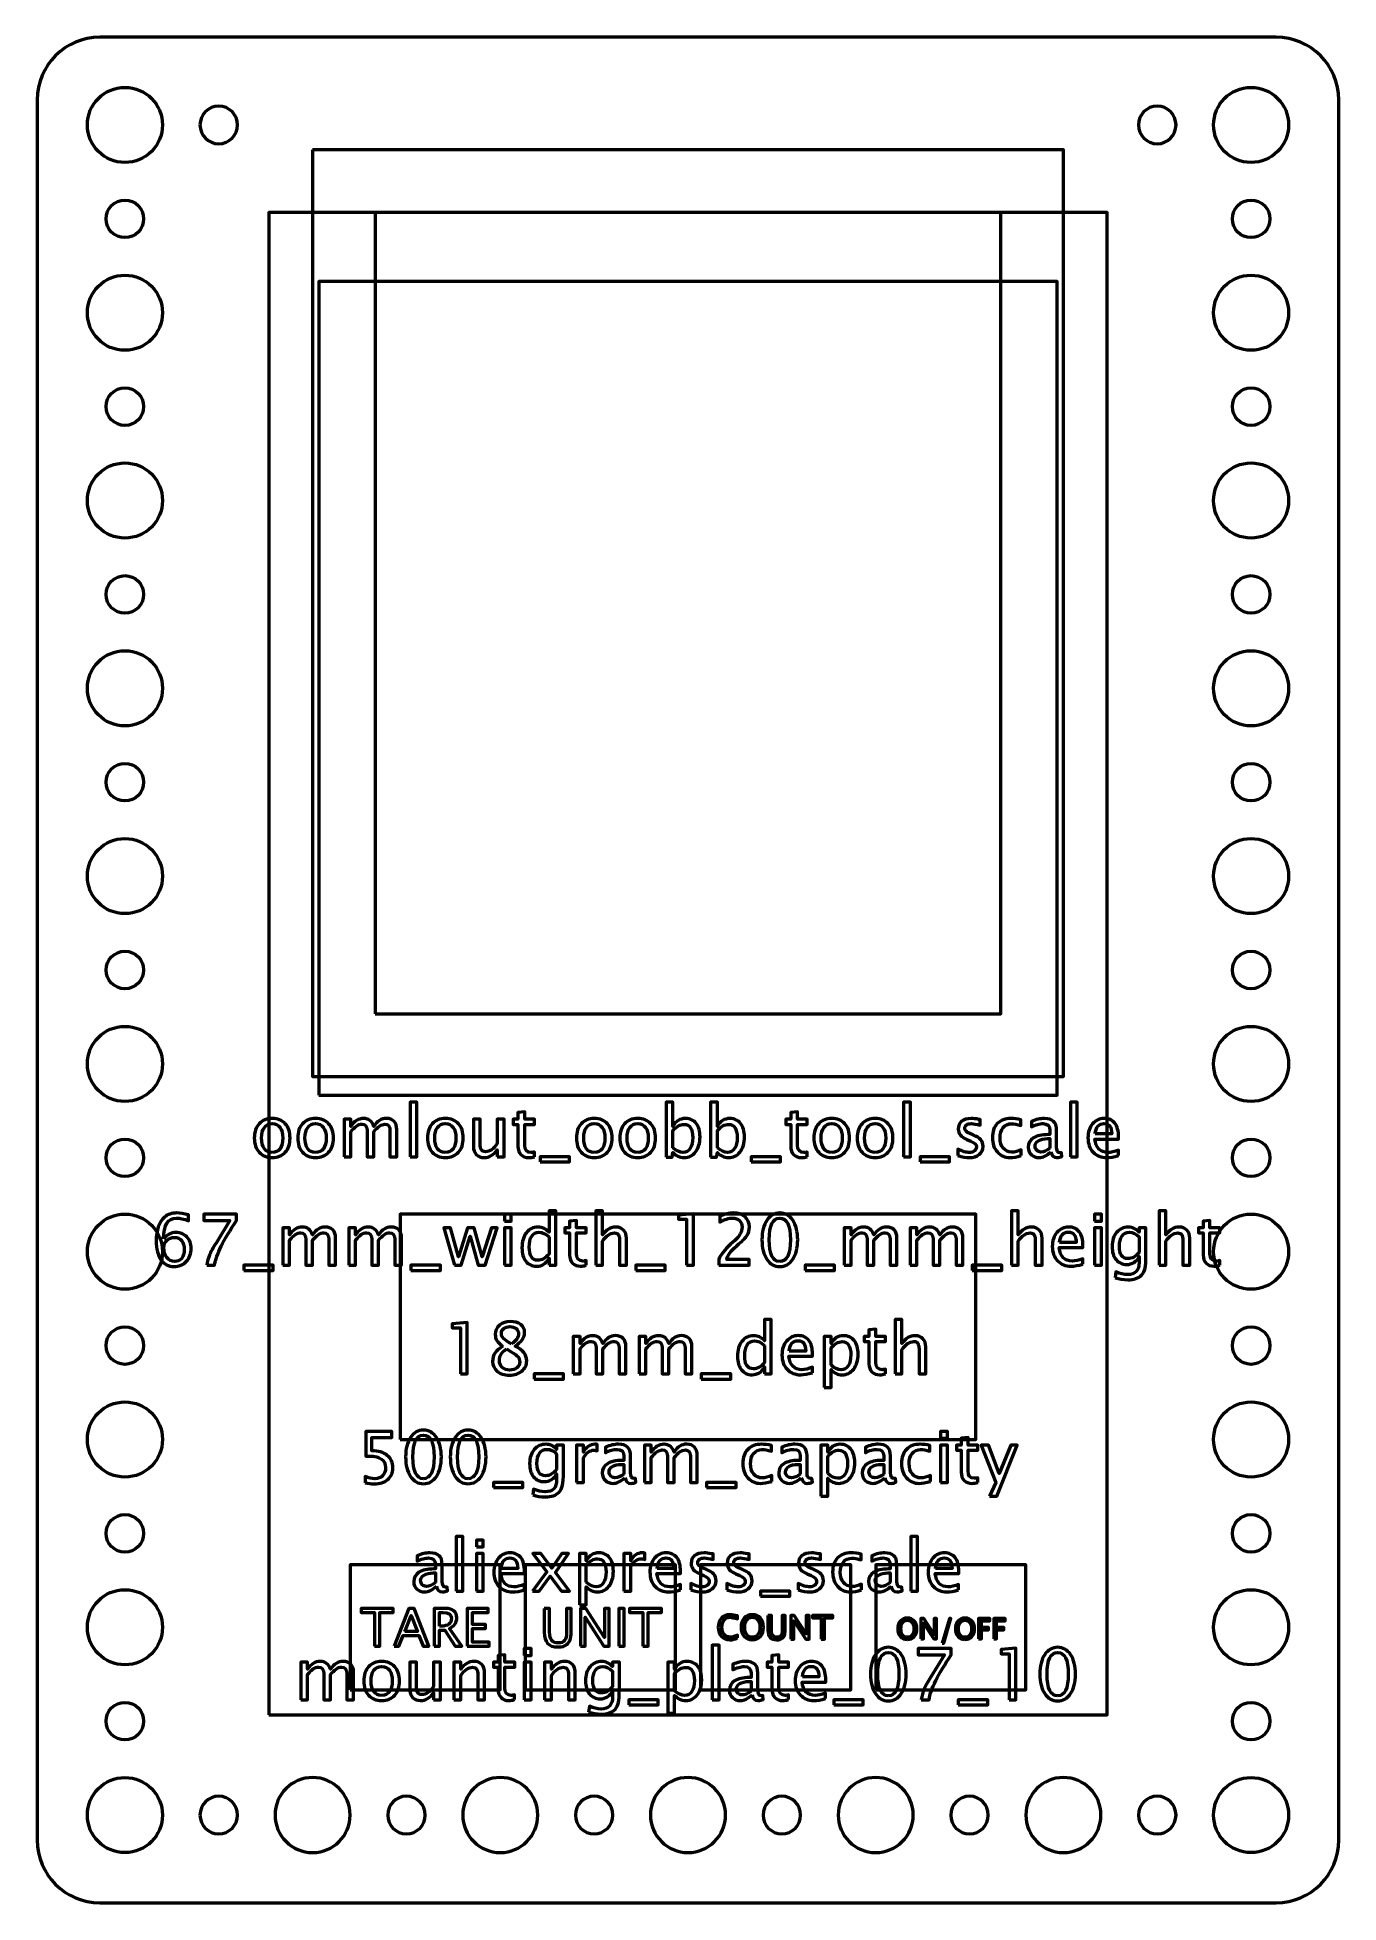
# Model space of a CAD drawing. Header units: centimetres. Extents: x -5.2 to 5.2, y -7.5 to 7.5.
import ezdxf

# ---------------------------------------------------------------- set-up
doc = ezdxf.new("R2010")
doc.units = ezdxf.units.CM
doc.header["$MEASUREMENT"] = 0
doc.layers.add('Layer 1', color=7, linetype='Continuous')

msp = doc.modelspace()

# ---------------------------------------------------------------- linework, layer by layer
at = {"layer": 'Layer 1', "color": 5, "lineweight": 53}
msp.add_lwpolyline([(-3.35001, -5.95), (3.34999, -5.95), (3.34999, 6.05), (-3.35001, 6.05), (-3.35001, -5.95)], close=True, dxfattribs=at)
at = {"layer": 'Layer 1', "color": 4, "lineweight": 53}
for points in [[(-2.5, -0.35), (2.5, -0.35), (2.5, 6.05), (-2.5, 6.05), (-2.5, -0.35)], [(-2.95, -1), (2.95, -1), (2.95, 5.5), (-2.95, 5.5), (-2.95, -1)], [(-2.29999, -3.75), (2.30001, -3.75), (2.30001, -1.95), (-2.29999, -1.95), (-2.29999, -3.75)], [(-2.70001, -5.75), (-1.50001, -5.75), (-1.50001, -4.75), (-2.70001, -4.75), (-2.70001, -5.75)], [(-1.30001, -5.75), (-0.10001, -5.75), (-0.10001, -4.75), (-1.30001, -4.75), (-1.30001, -5.75)], [(0.09999, -5.75), (1.29999, -5.75), (1.29999, -4.75), (0.09999, -4.75), (0.09999, -5.75)], [(1.49999, -5.75), (2.69999, -5.75), (2.69999, -4.75), (1.49999, -4.75), (1.49999, -5.75)]]:
    msp.add_lwpolyline(points, close=True, dxfattribs=at)
at = {"layer": 'Layer 1', "lineweight": 53}
for centre, major_axis in [((-4.49999, 6.74999), (0, 0.30001)), ((4.50001, 6.74999), (0, 0.30001)), ((-4.5, 6), (0, 0.15)), ((4.5, 6), (0, 0.15)), ((-4.49999, 5.24999), (0, 0.30001)), ((4.50001, 5.24999), (0, 0.30001)), ((-4.5, 4.5), (0, 0.15)), ((4.5, 4.5), (0, 0.15)), ((-4.49999, 3.74999), (0, 0.30001)), ((4.50001, 3.74999), (0, 0.30001)), ((-4.5, 3), (0, 0.15)), ((4.5, 3), (0, 0.15)), ((-4.49999, 2.24999), (0, 0.30001)), ((4.50001, 2.24999), (0, 0.30001)), ((-4.5, 1.5), (0, 0.15)), ((4.5, 1.5), (0, 0.15)), ((-4.49999, 0.74999), (0, 0.30001)), ((4.50001, 0.74999), (0, 0.30001)), ((-4.5, 0), (0, 0.15)), ((4.5, 0), (0, 0.15)), ((-4.49999, -0.75001), (0, 0.30001)), ((4.50001, -0.75001), (0, 0.30001)), ((-4.5, -1.5), (0, 0.15)), ((4.5, -1.5), (0, 0.15)), ((-4.49999, -2.25001), (0, 0.30001)), ((4.50001, -2.25001), (0, 0.30001)), ((-4.5, -3), (0, 0.15)), ((4.5, -3), (0, 0.15)), ((-4.49999, -3.75001), (0, 0.30001)), ((4.50001, -3.75001), (0, 0.30001)), ((-4.5, -4.5), (0, 0.15)), ((4.5, -4.5), (0, 0.15)), ((-4.49999, -5.25001), (0, 0.30001)), ((4.50001, -5.25001), (0, 0.30001)), ((-4.5, -6), (0, 0.15)), ((4.5, -6), (0, 0.15)), ((-4.49999, -6.75001), (0, 0.30001)), ((4.50001, -6.75001), (0, 0.30001))]:
    msp.add_ellipse(centre, major_axis=major_axis, ratio=1, dxfattribs=at)
for points, knots in [([(-5.2, -6.95), (-5.2, -6.95), (-5.2, 6.95), (-5.2, 6.95), (-5.2, 6.95), (-5.2, 7.22614), (-4.97614, 7.45), (-4.7, 7.45), (-4.7, 7.45), (-4.7, 7.45), (4.7, 7.45), (4.7, 7.45), (4.7, 7.45), (4.97614, 7.45), (5.2, 7.22614), (5.2, 6.95), (5.2, 6.95), (5.2, 6.95), (5.2, -6.95), (5.2, -6.95), (5.2, -6.95), (5.2, -7.22614), (4.97614, -7.45), (4.7, -7.45), (4.7, -7.45), (4.7, -7.45), (-4.7, -7.45), (-4.7, -7.45), (-4.7, -7.45), (-4.97614, -7.45), (-5.2, -7.22614), (-5.2, -6.95)], [0, 0, 0, 0, 0.11111111, 0.11111111, 0.11111111, 0.11111111, 0.22222222, 0.22222222, 0.22222222, 0.22222222, 0.33333333, 0.33333333, 0.33333333, 0.33333333, 0.44444444, 0.44444444, 0.44444444, 0.44444444, 0.55555556, 0.55555556, 0.55555556, 0.55555556, 0.66666667, 0.66666667, 0.66666667, 0.66666667, 0.77777778, 0.77777778, 0.77777778, 0.77777778, 1, 1, 1, 1]), ([(-3.9, 6.75), (-3.9, 6.83284), (-3.83284, 6.9), (-3.75, 6.9), (-3.75, 6.9), (-3.66716, 6.9), (-3.6, 6.83284), (-3.6, 6.75), (-3.6, 6.75), (-3.6, 6.66716), (-3.66716, 6.6), (-3.75, 6.6), (-3.75, 6.6), (-3.83284, 6.6), (-3.9, 6.66716), (-3.9, 6.75)], [0, 0, 0, 0, 0.2, 0.2, 0.2, 0.2, 0.4, 0.4, 0.4, 0.4, 0.6, 0.6, 0.6, 0.6, 1, 1, 1, 1]), ([(3.6, 6.75), (3.6, 6.83284), (3.66716, 6.9), (3.75, 6.9), (3.75, 6.9), (3.83284, 6.9), (3.9, 6.83284), (3.9, 6.75), (3.9, 6.75), (3.9, 6.66716), (3.83284, 6.6), (3.75, 6.6), (3.75, 6.6), (3.66716, 6.6), (3.6, 6.66716), (3.6, 6.75)], [0, 0, 0, 0, 0.2, 0.2, 0.2, 0.2, 0.4, 0.4, 0.4, 0.4, 0.6, 0.6, 0.6, 0.6, 1, 1, 1, 1]), ([(-3, 6.55), (-3, 6.55), (3, 6.55), (3, 6.55), (3, 6.55), (3, 6.55), (3, -0.85), (3, -0.85), (3, -0.85), (3, -0.85), (-3, -0.85), (-3, -0.85), (-3, -0.85), (-3, -0.85), (-3, 6.55), (-3, 6.55)], [0, 0, 0, 0, 0.2, 0.2, 0.2, 0.2, 0.4, 0.4, 0.4, 0.4, 0.6, 0.6, 0.6, 0.6, 1, 1, 1, 1]), ([(-3.3, -6.75), (-3.3, -6.58431), (-3.16569, -6.45), (-3, -6.45), (-3, -6.45), (-2.83431, -6.45), (-2.7, -6.58431), (-2.7, -6.75), (-2.7, -6.75), (-2.7, -6.91569), (-2.83431, -7.05), (-3, -7.05), (-3, -7.05), (-3.16569, -7.05), (-3.3, -6.91569), (-3.3, -6.75)], [0, 0, 0, 0, 0.2, 0.2, 0.2, 0.2, 0.4, 0.4, 0.4, 0.4, 0.6, 0.6, 0.6, 0.6, 1, 1, 1, 1]), ([(-1.8, -6.75), (-1.8, -6.58431), (-1.66569, -6.45), (-1.5, -6.45), (-1.5, -6.45), (-1.33431, -6.45), (-1.2, -6.58431), (-1.2, -6.75), (-1.2, -6.75), (-1.2, -6.91569), (-1.33431, -7.05), (-1.5, -7.05), (-1.5, -7.05), (-1.66569, -7.05), (-1.8, -6.91569), (-1.8, -6.75)], [0, 0, 0, 0, 0.2, 0.2, 0.2, 0.2, 0.4, 0.4, 0.4, 0.4, 0.6, 0.6, 0.6, 0.6, 1, 1, 1, 1]), ([(-0.3, -6.75), (-0.3, -6.58431), (-0.16569, -6.45), (0, -6.45), (0, -6.45), (0.16569, -6.45), (0.3, -6.58431), (0.3, -6.75), (0.3, -6.75), (0.3, -6.91569), (0.16569, -7.05), (0, -7.05), (0, -7.05), (-0.16569, -7.05), (-0.3, -6.91569), (-0.3, -6.75)], [0, 0, 0, 0, 0.2, 0.2, 0.2, 0.2, 0.4, 0.4, 0.4, 0.4, 0.6, 0.6, 0.6, 0.6, 1, 1, 1, 1]), ([(1.2, -6.75), (1.2, -6.58431), (1.33431, -6.45), (1.5, -6.45), (1.5, -6.45), (1.66569, -6.45), (1.8, -6.58431), (1.8, -6.75), (1.8, -6.75), (1.8, -6.91569), (1.66569, -7.05), (1.5, -7.05), (1.5, -7.05), (1.33431, -7.05), (1.2, -6.91569), (1.2, -6.75)], [0, 0, 0, 0, 0.2, 0.2, 0.2, 0.2, 0.4, 0.4, 0.4, 0.4, 0.6, 0.6, 0.6, 0.6, 1, 1, 1, 1]), ([(2.7, -6.75), (2.7, -6.58431), (2.83431, -6.45), (3, -6.45), (3, -6.45), (3.16569, -6.45), (3.3, -6.58431), (3.3, -6.75), (3.3, -6.75), (3.3, -6.91569), (3.16569, -7.05), (3, -7.05), (3, -7.05), (2.83431, -7.05), (2.7, -6.91569), (2.7, -6.75)], [0, 0, 0, 0, 0.2, 0.2, 0.2, 0.2, 0.4, 0.4, 0.4, 0.4, 0.6, 0.6, 0.6, 0.6, 1, 1, 1, 1]), ([(-3.9, -6.75), (-3.9, -6.66716), (-3.83284, -6.6), (-3.75, -6.6), (-3.75, -6.6), (-3.66716, -6.6), (-3.6, -6.66716), (-3.6, -6.75), (-3.6, -6.75), (-3.6, -6.83284), (-3.66716, -6.9), (-3.75, -6.9), (-3.75, -6.9), (-3.83284, -6.9), (-3.9, -6.83284), (-3.9, -6.75)], [0, 0, 0, 0, 0.2, 0.2, 0.2, 0.2, 0.4, 0.4, 0.4, 0.4, 0.6, 0.6, 0.6, 0.6, 1, 1, 1, 1]), ([(-2.4, -6.75), (-2.4, -6.66716), (-2.33284, -6.6), (-2.25, -6.6), (-2.25, -6.6), (-2.16716, -6.6), (-2.1, -6.66716), (-2.1, -6.75), (-2.1, -6.75), (-2.1, -6.83284), (-2.16716, -6.9), (-2.25, -6.9), (-2.25, -6.9), (-2.33284, -6.9), (-2.4, -6.83284), (-2.4, -6.75)], [0, 0, 0, 0, 0.2, 0.2, 0.2, 0.2, 0.4, 0.4, 0.4, 0.4, 0.6, 0.6, 0.6, 0.6, 1, 1, 1, 1]), ([(-0.9, -6.75), (-0.9, -6.66716), (-0.83284, -6.6), (-0.75, -6.6), (-0.75, -6.6), (-0.66716, -6.6), (-0.6, -6.66716), (-0.6, -6.75), (-0.6, -6.75), (-0.6, -6.83284), (-0.66716, -6.9), (-0.75, -6.9), (-0.75, -6.9), (-0.83284, -6.9), (-0.9, -6.83284), (-0.9, -6.75)], [0, 0, 0, 0, 0.2, 0.2, 0.2, 0.2, 0.4, 0.4, 0.4, 0.4, 0.6, 0.6, 0.6, 0.6, 1, 1, 1, 1]), ([(0.6, -6.75), (0.6, -6.66716), (0.66716, -6.6), (0.75, -6.6), (0.75, -6.6), (0.83284, -6.6), (0.9, -6.66716), (0.9, -6.75), (0.9, -6.75), (0.9, -6.83284), (0.83284, -6.9), (0.75, -6.9), (0.75, -6.9), (0.66716, -6.9), (0.6, -6.83284), (0.6, -6.75)], [0, 0, 0, 0, 0.2, 0.2, 0.2, 0.2, 0.4, 0.4, 0.4, 0.4, 0.6, 0.6, 0.6, 0.6, 1, 1, 1, 1]), ([(2.1, -6.75), (2.1, -6.66716), (2.16716, -6.6), (2.25, -6.6), (2.25, -6.6), (2.33284, -6.6), (2.4, -6.66716), (2.4, -6.75), (2.4, -6.75), (2.4, -6.83284), (2.33284, -6.9), (2.25, -6.9), (2.25, -6.9), (2.16716, -6.9), (2.1, -6.83284), (2.1, -6.75)], [0, 0, 0, 0, 0.2, 0.2, 0.2, 0.2, 0.4, 0.4, 0.4, 0.4, 0.6, 0.6, 0.6, 0.6, 1, 1, 1, 1]), ([(3.6, -6.75), (3.6, -6.66716), (3.66716, -6.6), (3.75, -6.6), (3.75, -6.6), (3.83284, -6.6), (3.9, -6.66716), (3.9, -6.75), (3.9, -6.75), (3.9, -6.83284), (3.83284, -6.9), (3.75, -6.9), (3.75, -6.9), (3.66716, -6.9), (3.6, -6.83284), (3.6, -6.75)], [0, 0, 0, 0, 0.2, 0.2, 0.2, 0.2, 0.4, 0.4, 0.4, 0.4, 0.6, 0.6, 0.6, 0.6, 1, 1, 1, 1])]:
    msp.add_open_spline(points, degree=3, knots=knots, dxfattribs=at)
at = {"layer": 'Layer 1', "color": 5, "lineweight": 53}
for points, knots in [([(-3.32276, -1.49841), (-3.36669, -1.49841), (-3.4015, -1.4844), (-3.42708, -1.45636), (-3.42708, -1.45636), (-3.45277, -1.42833), (-3.46556, -1.39023), (-3.46556, -1.34216), (-3.46556, -1.34216), (-3.46556, -1.29418), (-3.45277, -1.25617), (-3.42708, -1.22823), (-3.42708, -1.22823), (-3.4015, -1.20029), (-3.36669, -1.18628), (-3.32276, -1.18628), (-3.32276, -1.18628), (-3.27882, -1.18628), (-3.24402, -1.20029), (-3.21843, -1.22823), (-3.21843, -1.22823), (-3.19275, -1.25617), (-3.17995, -1.29418), (-3.17995, -1.34216), (-3.17995, -1.34216), (-3.17995, -1.39023), (-3.19275, -1.42833), (-3.21843, -1.45636), (-3.21843, -1.45636), (-3.24402, -1.4844), (-3.27882, -1.49841), (-3.32276, -1.49841)], [0, 0, 0, 0, 0.11111111, 0.11111111, 0.11111111, 0.11111111, 0.22222222, 0.22222222, 0.22222222, 0.22222222, 0.33333333, 0.33333333, 0.33333333, 0.33333333, 0.44444444, 0.44444444, 0.44444444, 0.44444444, 0.55555556, 0.55555556, 0.55555556, 0.55555556, 0.66666667, 0.66666667, 0.66666667, 0.66666667, 0.77777778, 0.77777778, 0.77777778, 0.77777778, 1, 1, 1, 1]), ([(-2.97601, -1.49841), (-3.01994, -1.49841), (-3.05475, -1.4844), (-3.08033, -1.45636), (-3.08033, -1.45636), (-3.10602, -1.42833), (-3.11881, -1.39023), (-3.11881, -1.34216), (-3.11881, -1.34216), (-3.11881, -1.29418), (-3.10602, -1.25617), (-3.08033, -1.22823), (-3.08033, -1.22823), (-3.05475, -1.20029), (-3.01994, -1.18628), (-2.97601, -1.18628), (-2.97601, -1.18628), (-2.93207, -1.18628), (-2.89727, -1.20029), (-2.87168, -1.22823), (-2.87168, -1.22823), (-2.846, -1.25617), (-2.8332, -1.29418), (-2.8332, -1.34216), (-2.8332, -1.34216), (-2.8332, -1.39023), (-2.846, -1.42833), (-2.87168, -1.45636), (-2.87168, -1.45636), (-2.89727, -1.4844), (-2.93207, -1.49841), (-2.97601, -1.49841)], [0, 0, 0, 0, 0.11111111, 0.11111111, 0.11111111, 0.11111111, 0.22222222, 0.22222222, 0.22222222, 0.22222222, 0.33333333, 0.33333333, 0.33333333, 0.33333333, 0.44444444, 0.44444444, 0.44444444, 0.44444444, 0.55555556, 0.55555556, 0.55555556, 0.55555556, 0.66666667, 0.66666667, 0.66666667, 0.66666667, 0.77777778, 0.77777778, 0.77777778, 0.77777778, 1, 1, 1, 1]), ([(-2.74835, -1.49164), (-2.74835, -1.49164), (-2.74835, -1.19249), (-2.74835, -1.19249), (-2.74835, -1.19249), (-2.74835, -1.19249), (-2.69417, -1.19249), (-2.69417, -1.19249), (-2.69417, -1.19249), (-2.69417, -1.19249), (-2.69417, -1.24902), (-2.69417, -1.24902), (-2.69417, -1.24902), (-2.66773, -1.20716), (-2.63387, -1.18628), (-2.59238, -1.18628), (-2.59238, -1.18628), (-2.5524, -1.18628), (-2.52521, -1.20716), (-2.51072, -1.24902), (-2.51072, -1.24902), (-2.48504, -1.20679), (-2.45155, -1.18571), (-2.41044, -1.18571), (-2.41044, -1.18571), (-2.3842, -1.18571), (-2.36378, -1.19343), (-2.3492, -1.20895), (-2.3492, -1.20895), (-2.33462, -1.22447), (-2.32728, -1.2462), (-2.32728, -1.27414), (-2.32728, -1.27414), (-2.32728, -1.27414), (-2.32728, -1.49164), (-2.32728, -1.49164), (-2.32728, -1.49164), (-2.32728, -1.49164), (-2.38147, -1.49164), (-2.38147, -1.49164), (-2.38147, -1.49164), (-2.38147, -1.49164), (-2.38147, -1.28308), (-2.38147, -1.28308), (-2.38147, -1.28308), (-2.38147, -1.24902), (-2.39501, -1.232), (-2.42211, -1.232), (-2.42211, -1.232), (-2.45024, -1.232), (-2.47977, -1.25185), (-2.51072, -1.29164), (-2.51072, -1.29164), (-2.51072, -1.29164), (-2.51072, -1.49164), (-2.51072, -1.49164), (-2.51072, -1.49164), (-2.51072, -1.49164), (-2.56491, -1.49164), (-2.56491, -1.49164), (-2.56491, -1.49164), (-2.56491, -1.49164), (-2.56491, -1.28289), (-2.56491, -1.28289), (-2.56491, -1.28289), (-2.56491, -1.24855), (-2.57865, -1.23143), (-2.60621, -1.23143), (-2.60621, -1.23143), (-2.63358, -1.23143), (-2.66294, -1.25138), (-2.69417, -1.29136), (-2.69417, -1.29136), (-2.69417, -1.29136), (-2.69417, -1.49164), (-2.69417, -1.49164), (-2.69417, -1.49164), (-2.69417, -1.49164), (-2.74835, -1.49164), (-2.74835, -1.49164)], [0, 0, 0, 0, 0.04761905, 0.04761905, 0.04761905, 0.04761905, 0.0952381, 0.0952381, 0.0952381, 0.0952381, 0.14285714, 0.14285714, 0.14285714, 0.14285714, 0.19047619, 0.19047619, 0.19047619, 0.19047619, 0.23809524, 0.23809524, 0.23809524, 0.23809524, 0.28571429, 0.28571429, 0.28571429, 0.28571429, 0.33333333, 0.33333333, 0.33333333, 0.33333333, 0.38095238, 0.38095238, 0.38095238, 0.38095238, 0.42857143, 0.42857143, 0.42857143, 0.42857143, 0.47619048, 0.47619048, 0.47619048, 0.47619048, 0.52380952, 0.52380952, 0.52380952, 0.52380952, 0.57142857, 0.57142857, 0.57142857, 0.57142857, 0.61904762, 0.61904762, 0.61904762, 0.61904762, 0.66666667, 0.66666667, 0.66666667, 0.66666667, 0.71428571, 0.71428571, 0.71428571, 0.71428571, 0.76190476, 0.76190476, 0.76190476, 0.76190476, 0.80952381, 0.80952381, 0.80952381, 0.80952381, 0.85714286, 0.85714286, 0.85714286, 0.85714286, 0.9047619, 0.9047619, 0.9047619, 0.9047619, 1, 1, 1, 1]), ([(-2.22135, -1.49164), (-2.22135, -1.49164), (-2.22135, -1.05646), (-2.22135, -1.05646), (-2.22135, -1.05646), (-2.22135, -1.05646), (-2.16717, -1.05646), (-2.16717, -1.05646), (-2.16717, -1.05646), (-2.16717, -1.05646), (-2.16717, -1.49164), (-2.16717, -1.49164), (-2.16717, -1.49164), (-2.16717, -1.49164), (-2.22135, -1.49164), (-2.22135, -1.49164)], [0, 0, 0, 0, 0.2, 0.2, 0.2, 0.2, 0.4, 0.4, 0.4, 0.4, 0.6, 0.6, 0.6, 0.6, 1, 1, 1, 1]), ([(-1.93914, -1.49841), (-1.98307, -1.49841), (-2.01788, -1.4844), (-2.04346, -1.45636), (-2.04346, -1.45636), (-2.06915, -1.42833), (-2.08194, -1.39023), (-2.08194, -1.34216), (-2.08194, -1.34216), (-2.08194, -1.29418), (-2.06915, -1.25617), (-2.04346, -1.22823), (-2.04346, -1.22823), (-2.01788, -1.20029), (-1.98307, -1.18628), (-1.93914, -1.18628), (-1.93914, -1.18628), (-1.8952, -1.18628), (-1.8604, -1.20029), (-1.83481, -1.22823), (-1.83481, -1.22823), (-1.80913, -1.25617), (-1.79633, -1.29418), (-1.79633, -1.34216), (-1.79633, -1.34216), (-1.79633, -1.39023), (-1.80913, -1.42833), (-1.83481, -1.45636), (-1.83481, -1.45636), (-1.8604, -1.4844), (-1.8952, -1.49841), (-1.93914, -1.49841)], [0, 0, 0, 0, 0.11111111, 0.11111111, 0.11111111, 0.11111111, 0.22222222, 0.22222222, 0.22222222, 0.22222222, 0.33333333, 0.33333333, 0.33333333, 0.33333333, 0.44444444, 0.44444444, 0.44444444, 0.44444444, 0.55555556, 0.55555556, 0.55555556, 0.55555556, 0.66666667, 0.66666667, 0.66666667, 0.66666667, 0.77777778, 0.77777778, 0.77777778, 0.77777778, 1, 1, 1, 1]), ([(-1.22738, -1.49155), (-1.24413, -1.49616), (-1.25871, -1.49841), (-1.27103, -1.49841), (-1.27103, -1.49841), (-1.29869, -1.49841), (-1.32023, -1.49051), (-1.33566, -1.47471), (-1.33566, -1.47471), (-1.35118, -1.4589), (-1.3589, -1.43698), (-1.3589, -1.40886), (-1.3589, -1.40886), (-1.3589, -1.40886), (-1.3589, -1.23313), (-1.3589, -1.23313), (-1.3589, -1.23313), (-1.3589, -1.23313), (-1.39634, -1.23313), (-1.39634, -1.23313), (-1.39634, -1.23313), (-1.39634, -1.23313), (-1.39634, -1.19249), (-1.39634, -1.19249), (-1.39634, -1.19249), (-1.39634, -1.19249), (-1.3589, -1.19249), (-1.3589, -1.19249), (-1.3589, -1.19249), (-1.3589, -1.19249), (-1.3589, -1.13839), (-1.3589, -1.13839), (-1.3589, -1.13839), (-1.3589, -1.13839), (-1.30471, -1.13322), (-1.30471, -1.13322), (-1.30471, -1.13322), (-1.30471, -1.13322), (-1.30471, -1.19249), (-1.30471, -1.19249), (-1.30471, -1.19249), (-1.30471, -1.19249), (-1.22625, -1.19249), (-1.22625, -1.19249), (-1.22625, -1.19249), (-1.22625, -1.19249), (-1.22625, -1.23313), (-1.22625, -1.23313), (-1.22625, -1.23313), (-1.22625, -1.23313), (-1.30471, -1.23313), (-1.30471, -1.23313), (-1.30471, -1.23313), (-1.30471, -1.23313), (-1.30471, -1.39907), (-1.30471, -1.39907), (-1.30471, -1.39907), (-1.30471, -1.43821), (-1.28768, -1.45777), (-1.25372, -1.45777), (-1.25372, -1.45777), (-1.24648, -1.45777), (-1.23773, -1.45655), (-1.22738, -1.4542), (-1.22738, -1.4542), (-1.22738, -1.4542), (-1.22738, -1.49155), (-1.22738, -1.49155)], [0, 0, 0, 0, 0.05555556, 0.05555556, 0.05555556, 0.05555556, 0.11111111, 0.11111111, 0.11111111, 0.11111111, 0.16666667, 0.16666667, 0.16666667, 0.16666667, 0.22222222, 0.22222222, 0.22222222, 0.22222222, 0.27777778, 0.27777778, 0.27777778, 0.27777778, 0.33333333, 0.33333333, 0.33333333, 0.33333333, 0.38888889, 0.38888889, 0.38888889, 0.38888889, 0.44444444, 0.44444444, 0.44444444, 0.44444444, 0.5, 0.5, 0.5, 0.5, 0.55555556, 0.55555556, 0.55555556, 0.55555556, 0.61111111, 0.61111111, 0.61111111, 0.61111111, 0.66666667, 0.66666667, 0.66666667, 0.66666667, 0.72222222, 0.72222222, 0.72222222, 0.72222222, 0.77777778, 0.77777778, 0.77777778, 0.77777778, 0.83333333, 0.83333333, 0.83333333, 0.83333333, 0.88888889, 0.88888889, 0.88888889, 0.88888889, 1, 1, 1, 1]), ([(-0.74874, -1.49841), (-0.79267, -1.49841), (-0.82748, -1.4844), (-0.85306, -1.45636), (-0.85306, -1.45636), (-0.87875, -1.42833), (-0.89154, -1.39023), (-0.89154, -1.34216), (-0.89154, -1.34216), (-0.89154, -1.29418), (-0.87875, -1.25617), (-0.85306, -1.22823), (-0.85306, -1.22823), (-0.82748, -1.20029), (-0.79267, -1.18628), (-0.74874, -1.18628), (-0.74874, -1.18628), (-0.7048, -1.18628), (-0.67, -1.20029), (-0.64441, -1.22823), (-0.64441, -1.22823), (-0.61873, -1.25617), (-0.60593, -1.29418), (-0.60593, -1.34216), (-0.60593, -1.34216), (-0.60593, -1.39023), (-0.61873, -1.42833), (-0.64441, -1.45636), (-0.64441, -1.45636), (-0.67, -1.4844), (-0.7048, -1.49841), (-0.74874, -1.49841)], [0, 0, 0, 0, 0.11111111, 0.11111111, 0.11111111, 0.11111111, 0.22222222, 0.22222222, 0.22222222, 0.22222222, 0.33333333, 0.33333333, 0.33333333, 0.33333333, 0.44444444, 0.44444444, 0.44444444, 0.44444444, 0.55555556, 0.55555556, 0.55555556, 0.55555556, 0.66666667, 0.66666667, 0.66666667, 0.66666667, 0.77777778, 0.77777778, 0.77777778, 0.77777778, 1, 1, 1, 1]), ([(-0.40199, -1.49841), (-0.44592, -1.49841), (-0.48073, -1.4844), (-0.50631, -1.45636), (-0.50631, -1.45636), (-0.532, -1.42833), (-0.54479, -1.39023), (-0.54479, -1.34216), (-0.54479, -1.34216), (-0.54479, -1.29418), (-0.532, -1.25617), (-0.50631, -1.22823), (-0.50631, -1.22823), (-0.48073, -1.20029), (-0.44592, -1.18628), (-0.40199, -1.18628), (-0.40199, -1.18628), (-0.35805, -1.18628), (-0.32325, -1.20029), (-0.29766, -1.22823), (-0.29766, -1.22823), (-0.27198, -1.25617), (-0.25918, -1.29418), (-0.25918, -1.34216), (-0.25918, -1.34216), (-0.25918, -1.39023), (-0.27198, -1.42833), (-0.29766, -1.45636), (-0.29766, -1.45636), (-0.32325, -1.4844), (-0.35805, -1.49841), (-0.40199, -1.49841)], [0, 0, 0, 0, 0.11111111, 0.11111111, 0.11111111, 0.11111111, 0.22222222, 0.22222222, 0.22222222, 0.22222222, 0.33333333, 0.33333333, 0.33333333, 0.33333333, 0.44444444, 0.44444444, 0.44444444, 0.44444444, 0.55555556, 0.55555556, 0.55555556, 0.55555556, 0.66666667, 0.66666667, 0.66666667, 0.66666667, 0.77777778, 0.77777778, 0.77777778, 0.77777778, 1, 1, 1, 1]), ([(-0.17433, -1.49503), (-0.17433, -1.49503), (-0.17433, -1.05646), (-0.17433, -1.05646), (-0.17433, -1.05646), (-0.17433, -1.05646), (-0.12015, -1.05646), (-0.12015, -1.05646), (-0.12015, -1.05646), (-0.12015, -1.05646), (-0.12015, -1.24902), (-0.12015, -1.24902), (-0.12015, -1.24902), (-0.09795, -1.20716), (-0.06455, -1.18628), (-0.02005, -1.18628), (-0.02005, -1.18628), (0.01598, -1.18628), (0.04429, -1.19935), (0.06499, -1.2256), (0.06499, -1.2256), (0.08568, -1.25185), (0.09603, -1.28769), (0.09603, -1.33313), (0.09603, -1.33313), (0.09603, -1.38261), (0.08427, -1.42259), (0.06085, -1.45288), (0.06085, -1.45288), (0.03743, -1.48327), (0.00657, -1.49841), (-0.03162, -1.49841), (-0.03162, -1.49841), (-0.06709, -1.49841), (-0.09663, -1.48487), (-0.12015, -1.45768), (-0.12015, -1.45768), (-0.12015, -1.45768), (-0.12673, -1.49503), (-0.12673, -1.49503), (-0.12673, -1.49503), (-0.12673, -1.49503), (-0.17433, -1.49503), (-0.17433, -1.49503)], [0, 0, 0, 0, 0.08333333, 0.08333333, 0.08333333, 0.08333333, 0.16666667, 0.16666667, 0.16666667, 0.16666667, 0.25, 0.25, 0.25, 0.25, 0.33333333, 0.33333333, 0.33333333, 0.33333333, 0.41666667, 0.41666667, 0.41666667, 0.41666667, 0.5, 0.5, 0.5, 0.5, 0.58333333, 0.58333333, 0.58333333, 0.58333333, 0.66666667, 0.66666667, 0.66666667, 0.66666667, 0.75, 0.75, 0.75, 0.75, 0.83333333, 0.83333333, 0.83333333, 0.83333333, 1, 1, 1, 1]), ([(0.18089, -1.49503), (0.18089, -1.49503), (0.18089, -1.05646), (0.18089, -1.05646), (0.18089, -1.05646), (0.18089, -1.05646), (0.23507, -1.05646), (0.23507, -1.05646), (0.23507, -1.05646), (0.23507, -1.05646), (0.23507, -1.24902), (0.23507, -1.24902), (0.23507, -1.24902), (0.25727, -1.20716), (0.29067, -1.18628), (0.33517, -1.18628), (0.33517, -1.18628), (0.3712, -1.18628), (0.39951, -1.19935), (0.42021, -1.2256), (0.42021, -1.2256), (0.4409, -1.25185), (0.45125, -1.28769), (0.45125, -1.33313), (0.45125, -1.33313), (0.45125, -1.38261), (0.43949, -1.42259), (0.41607, -1.45288), (0.41607, -1.45288), (0.39265, -1.48327), (0.36179, -1.49841), (0.3236, -1.49841), (0.3236, -1.49841), (0.28813, -1.49841), (0.25859, -1.48487), (0.23507, -1.45768), (0.23507, -1.45768), (0.23507, -1.45768), (0.22849, -1.49503), (0.22849, -1.49503), (0.22849, -1.49503), (0.22849, -1.49503), (0.18089, -1.49503), (0.18089, -1.49503)], [0, 0, 0, 0, 0.08333333, 0.08333333, 0.08333333, 0.08333333, 0.16666667, 0.16666667, 0.16666667, 0.16666667, 0.25, 0.25, 0.25, 0.25, 0.33333333, 0.33333333, 0.33333333, 0.33333333, 0.41666667, 0.41666667, 0.41666667, 0.41666667, 0.5, 0.5, 0.5, 0.5, 0.58333333, 0.58333333, 0.58333333, 0.58333333, 0.66666667, 0.66666667, 0.66666667, 0.66666667, 0.75, 0.75, 0.75, 0.75, 0.83333333, 0.83333333, 0.83333333, 0.83333333, 1, 1, 1, 1]), ([(0.9521, -1.49155), (0.93535, -1.49616), (0.92077, -1.49841), (0.90845, -1.49841), (0.90845, -1.49841), (0.88079, -1.49841), (0.85925, -1.49051), (0.84382, -1.47471), (0.84382, -1.47471), (0.8283, -1.4589), (0.82058, -1.43698), (0.82058, -1.40886), (0.82058, -1.40886), (0.82058, -1.40886), (0.82058, -1.23313), (0.82058, -1.23313), (0.82058, -1.23313), (0.82058, -1.23313), (0.78314, -1.23313), (0.78314, -1.23313), (0.78314, -1.23313), (0.78314, -1.23313), (0.78314, -1.19249), (0.78314, -1.19249), (0.78314, -1.19249), (0.78314, -1.19249), (0.82058, -1.19249), (0.82058, -1.19249), (0.82058, -1.19249), (0.82058, -1.19249), (0.82058, -1.13839), (0.82058, -1.13839), (0.82058, -1.13839), (0.82058, -1.13839), (0.87477, -1.13322), (0.87477, -1.13322), (0.87477, -1.13322), (0.87477, -1.13322), (0.87477, -1.19249), (0.87477, -1.19249), (0.87477, -1.19249), (0.87477, -1.19249), (0.95323, -1.19249), (0.95323, -1.19249), (0.95323, -1.19249), (0.95323, -1.19249), (0.95323, -1.23313), (0.95323, -1.23313), (0.95323, -1.23313), (0.95323, -1.23313), (0.87477, -1.23313), (0.87477, -1.23313), (0.87477, -1.23313), (0.87477, -1.23313), (0.87477, -1.39907), (0.87477, -1.39907), (0.87477, -1.39907), (0.87477, -1.43821), (0.8918, -1.45777), (0.92576, -1.45777), (0.92576, -1.45777), (0.933, -1.45777), (0.94175, -1.45655), (0.9521, -1.4542), (0.9521, -1.4542), (0.9521, -1.4542), (0.9521, -1.49155), (0.9521, -1.49155)], [0, 0, 0, 0, 0.05555556, 0.05555556, 0.05555556, 0.05555556, 0.11111111, 0.11111111, 0.11111111, 0.11111111, 0.16666667, 0.16666667, 0.16666667, 0.16666667, 0.22222222, 0.22222222, 0.22222222, 0.22222222, 0.27777778, 0.27777778, 0.27777778, 0.27777778, 0.33333333, 0.33333333, 0.33333333, 0.33333333, 0.38888889, 0.38888889, 0.38888889, 0.38888889, 0.44444444, 0.44444444, 0.44444444, 0.44444444, 0.5, 0.5, 0.5, 0.5, 0.55555556, 0.55555556, 0.55555556, 0.55555556, 0.61111111, 0.61111111, 0.61111111, 0.61111111, 0.66666667, 0.66666667, 0.66666667, 0.66666667, 0.72222222, 0.72222222, 0.72222222, 0.72222222, 0.77777778, 0.77777778, 0.77777778, 0.77777778, 0.83333333, 0.83333333, 0.83333333, 0.83333333, 0.88888889, 0.88888889, 0.88888889, 0.88888889, 1, 1, 1, 1]), ([(1.14852, -1.49841), (1.10459, -1.49841), (1.06978, -1.4844), (1.0442, -1.45636), (1.0442, -1.45636), (1.01851, -1.42833), (1.00572, -1.39023), (1.00572, -1.34216), (1.00572, -1.34216), (1.00572, -1.29418), (1.01851, -1.25617), (1.0442, -1.22823), (1.0442, -1.22823), (1.06978, -1.20029), (1.10459, -1.18628), (1.14852, -1.18628), (1.14852, -1.18628), (1.19246, -1.18628), (1.22726, -1.20029), (1.25285, -1.22823), (1.25285, -1.22823), (1.27853, -1.25617), (1.29133, -1.29418), (1.29133, -1.34216), (1.29133, -1.34216), (1.29133, -1.39023), (1.27853, -1.42833), (1.25285, -1.45636), (1.25285, -1.45636), (1.22726, -1.4844), (1.19246, -1.49841), (1.14852, -1.49841)], [0, 0, 0, 0, 0.11111111, 0.11111111, 0.11111111, 0.11111111, 0.22222222, 0.22222222, 0.22222222, 0.22222222, 0.33333333, 0.33333333, 0.33333333, 0.33333333, 0.44444444, 0.44444444, 0.44444444, 0.44444444, 0.55555556, 0.55555556, 0.55555556, 0.55555556, 0.66666667, 0.66666667, 0.66666667, 0.66666667, 0.77777778, 0.77777778, 0.77777778, 0.77777778, 1, 1, 1, 1]), ([(1.49527, -1.49841), (1.45134, -1.49841), (1.41653, -1.4844), (1.39095, -1.45636), (1.39095, -1.45636), (1.36526, -1.42833), (1.35247, -1.39023), (1.35247, -1.34216), (1.35247, -1.34216), (1.35247, -1.29418), (1.36526, -1.25617), (1.39095, -1.22823), (1.39095, -1.22823), (1.41653, -1.20029), (1.45134, -1.18628), (1.49527, -1.18628), (1.49527, -1.18628), (1.53921, -1.18628), (1.57401, -1.20029), (1.5996, -1.22823), (1.5996, -1.22823), (1.62528, -1.25617), (1.63808, -1.29418), (1.63808, -1.34216), (1.63808, -1.34216), (1.63808, -1.39023), (1.62528, -1.42833), (1.5996, -1.45636), (1.5996, -1.45636), (1.57401, -1.4844), (1.53921, -1.49841), (1.49527, -1.49841)], [0, 0, 0, 0, 0.11111111, 0.11111111, 0.11111111, 0.11111111, 0.22222222, 0.22222222, 0.22222222, 0.22222222, 0.33333333, 0.33333333, 0.33333333, 0.33333333, 0.44444444, 0.44444444, 0.44444444, 0.44444444, 0.55555556, 0.55555556, 0.55555556, 0.55555556, 0.66666667, 0.66666667, 0.66666667, 0.66666667, 0.77777778, 0.77777778, 0.77777778, 0.77777778, 1, 1, 1, 1]), ([(1.72293, -1.49164), (1.72293, -1.49164), (1.72293, -1.05646), (1.72293, -1.05646), (1.72293, -1.05646), (1.72293, -1.05646), (1.77711, -1.05646), (1.77711, -1.05646), (1.77711, -1.05646), (1.77711, -1.05646), (1.77711, -1.49164), (1.77711, -1.49164), (1.77711, -1.49164), (1.77711, -1.49164), (1.72293, -1.49164), (1.72293, -1.49164)], [0, 0, 0, 0, 0.2, 0.2, 0.2, 0.2, 0.4, 0.4, 0.4, 0.4, 0.6, 0.6, 0.6, 0.6, 1, 1, 1, 1]), ([(2.15754, -1.48092), (2.15754, -1.48092), (2.15754, -1.43124), (2.15754, -1.43124), (2.15754, -1.43124), (2.19301, -1.44893), (2.22377, -1.45777), (2.25002, -1.45777), (2.25002, -1.45777), (2.26563, -1.45777), (2.27861, -1.45354), (2.28887, -1.44507), (2.28887, -1.44507), (2.29912, -1.4367), (2.3043, -1.42616), (2.3043, -1.41347), (2.3043, -1.41347), (2.3043, -1.39493), (2.2899, -1.3796), (2.26112, -1.36746), (2.26112, -1.36746), (2.26112, -1.36746), (2.22941, -1.35401), (2.22941, -1.35401), (2.22941, -1.35401), (2.18266, -1.33463), (2.15924, -1.3066), (2.15924, -1.27019), (2.15924, -1.27019), (2.15924, -1.24413), (2.16845, -1.22363), (2.18689, -1.20867), (2.18689, -1.20867), (2.20533, -1.19371), (2.23064, -1.18628), (2.26272, -1.18628), (2.26272, -1.18628), (2.27937, -1.18628), (2.30006, -1.18854), (2.32462, -1.19315), (2.32462, -1.19315), (2.32462, -1.19315), (2.3359, -1.19531), (2.3359, -1.19531), (2.3359, -1.19531), (2.3359, -1.19531), (2.3359, -1.24046), (2.3359, -1.24046), (2.3359, -1.24046), (2.30571, -1.23143), (2.28162, -1.22692), (2.26366, -1.22692), (2.26366, -1.22692), (2.24785, -1.22692), (2.23534, -1.2304), (2.22584, -1.23727), (2.22584, -1.23727), (2.21643, -1.24413), (2.21173, -1.25335), (2.21173, -1.26492), (2.21173, -1.26492), (2.21173, -1.2812), (2.2249, -1.29503), (2.25133, -1.30622), (2.25133, -1.30622), (2.25133, -1.30622), (2.27739, -1.31723), (2.27739, -1.31723), (2.27739, -1.31723), (2.30693, -1.32965), (2.32781, -1.34282), (2.34004, -1.35664), (2.34004, -1.35664), (2.35237, -1.37047), (2.35848, -1.38778), (2.35848, -1.40848), (2.35848, -1.40848), (2.35848, -1.43473), (2.34813, -1.45627), (2.32734, -1.47311), (2.32734, -1.47311), (2.30665, -1.48995), (2.28012, -1.49841), (2.24785, -1.49841), (2.24785, -1.49841), (2.22302, -1.49841), (2.19301, -1.49258), (2.15754, -1.48092)], [0, 0, 0, 0, 0.04347826, 0.04347826, 0.04347826, 0.04347826, 0.08695652, 0.08695652, 0.08695652, 0.08695652, 0.13043478, 0.13043478, 0.13043478, 0.13043478, 0.17391304, 0.17391304, 0.17391304, 0.17391304, 0.2173913, 0.2173913, 0.2173913, 0.2173913, 0.26086957, 0.26086957, 0.26086957, 0.26086957, 0.30434783, 0.30434783, 0.30434783, 0.30434783, 0.34782609, 0.34782609, 0.34782609, 0.34782609, 0.39130435, 0.39130435, 0.39130435, 0.39130435, 0.43478261, 0.43478261, 0.43478261, 0.43478261, 0.47826087, 0.47826087, 0.47826087, 0.47826087, 0.52173913, 0.52173913, 0.52173913, 0.52173913, 0.56521739, 0.56521739, 0.56521739, 0.56521739, 0.60869565, 0.60869565, 0.60869565, 0.60869565, 0.65217391, 0.65217391, 0.65217391, 0.65217391, 0.69565217, 0.69565217, 0.69565217, 0.69565217, 0.73913043, 0.73913043, 0.73913043, 0.73913043, 0.7826087, 0.7826087, 0.7826087, 0.7826087, 0.82608696, 0.82608696, 0.82608696, 0.82608696, 0.86956522, 0.86956522, 0.86956522, 0.86956522, 0.91304348, 0.91304348, 0.91304348, 0.91304348, 1, 1, 1, 1]), ([(2.66375, -1.48261), (2.62866, -1.49315), (2.59837, -1.49841), (2.57288, -1.49841), (2.57288, -1.49841), (2.53242, -1.49841), (2.49893, -1.48346), (2.47231, -1.45363), (2.47231, -1.45363), (2.44569, -1.42372), (2.43233, -1.386), (2.43233, -1.34056), (2.43233, -1.34056), (2.43233, -1.29202), (2.4455, -1.2541), (2.47184, -1.22701), (2.47184, -1.22701), (2.49818, -1.19982), (2.53496, -1.18628), (2.58219, -1.18628), (2.58219, -1.18628), (2.60542, -1.18628), (2.63158, -1.18948), (2.66036, -1.19587), (2.66036, -1.19587), (2.66036, -1.19587), (2.66036, -1.24159), (2.66036, -1.24159), (2.66036, -1.24159), (2.62979, -1.23256), (2.60486, -1.22805), (2.58567, -1.22805), (2.58567, -1.22805), (2.55782, -1.22805), (2.53553, -1.23849), (2.51888, -1.25928), (2.51888, -1.25928), (2.50223, -1.28007), (2.49385, -1.30782), (2.49385, -1.34244), (2.49385, -1.34244), (2.49385, -1.37602), (2.50251, -1.40312), (2.51972, -1.42391), (2.51972, -1.42391), (2.53694, -1.4446), (2.55942, -1.45495), (2.58736, -1.45495), (2.58736, -1.45495), (2.6121, -1.45495), (2.6375, -1.44855), (2.66375, -1.43576), (2.66375, -1.43576), (2.66375, -1.43576), (2.66375, -1.48261), (2.66375, -1.48261)], [0, 0, 0, 0, 0.06666667, 0.06666667, 0.06666667, 0.06666667, 0.13333333, 0.13333333, 0.13333333, 0.13333333, 0.2, 0.2, 0.2, 0.2, 0.26666667, 0.26666667, 0.26666667, 0.26666667, 0.33333333, 0.33333333, 0.33333333, 0.33333333, 0.4, 0.4, 0.4, 0.4, 0.46666667, 0.46666667, 0.46666667, 0.46666667, 0.53333333, 0.53333333, 0.53333333, 0.53333333, 0.6, 0.6, 0.6, 0.6, 0.66666667, 0.66666667, 0.66666667, 0.66666667, 0.73333333, 0.73333333, 0.73333333, 0.73333333, 0.8, 0.8, 0.8, 0.8, 0.86666667, 0.86666667, 0.86666667, 0.86666667, 1, 1, 1, 1]), ([(2.89931, -1.45354), (2.86676, -1.48346), (2.83544, -1.49841), (2.80533, -1.49841), (2.80533, -1.49841), (2.78059, -1.49841), (2.75999, -1.4907), (2.74372, -1.47518), (2.74372, -1.47518), (2.72735, -1.45966), (2.71916, -1.44009), (2.71916, -1.41648), (2.71916, -1.41648), (2.71916, -1.38383), (2.7329, -1.35871), (2.76037, -1.34122), (2.76037, -1.34122), (2.78784, -1.32372), (2.82725, -1.31497), (2.87862, -1.31497), (2.87862, -1.31497), (2.87862, -1.31497), (2.89132, -1.31497), (2.89132, -1.31497), (2.89132, -1.31497), (2.89132, -1.31497), (2.89132, -1.27894), (2.89132, -1.27894), (2.89132, -1.27894), (2.89132, -1.24423), (2.87325, -1.22692), (2.83704, -1.22692), (2.83704, -1.22692), (2.809, -1.22692), (2.77833, -1.23576), (2.74513, -1.25345), (2.74513, -1.25345), (2.74513, -1.25345), (2.74513, -1.20886), (2.74513, -1.20886), (2.74513, -1.20886), (2.78163, -1.1938), (2.81606, -1.18628), (2.84832, -1.18628), (2.84832, -1.18628), (2.88153, -1.18628), (2.90609, -1.1938), (2.9218, -1.20895), (2.9218, -1.20895), (2.9376, -1.2241), (2.9455, -1.24743), (2.9455, -1.27894), (2.9455, -1.27894), (2.9455, -1.27894), (2.9455, -1.41412), (2.9455, -1.41412), (2.9455, -1.41412), (2.9455, -1.44507), (2.955, -1.4606), (2.9741, -1.4606), (2.9741, -1.4606), (2.97645, -1.4606), (2.97993, -1.46022), (2.98454, -1.45947), (2.98454, -1.45947), (2.98454, -1.45947), (2.9884, -1.48957), (2.9884, -1.48957), (2.9884, -1.48957), (2.97608, -1.4955), (2.96253, -1.49841), (2.94767, -1.49841), (2.94767, -1.49841), (2.92236, -1.49841), (2.90627, -1.48346), (2.89931, -1.45354)], [0, 0, 0, 0, 0.05, 0.05, 0.05, 0.05, 0.1, 0.1, 0.1, 0.1, 0.15, 0.15, 0.15, 0.15, 0.2, 0.2, 0.2, 0.2, 0.25, 0.25, 0.25, 0.25, 0.3, 0.3, 0.3, 0.3, 0.35, 0.35, 0.35, 0.35, 0.4, 0.4, 0.4, 0.4, 0.45, 0.45, 0.45, 0.45, 0.5, 0.5, 0.5, 0.5, 0.55, 0.55, 0.55, 0.55, 0.6, 0.6, 0.6, 0.6, 0.65, 0.65, 0.65, 0.65, 0.7, 0.7, 0.7, 0.7, 0.75, 0.75, 0.75, 0.75, 0.8, 0.8, 0.8, 0.8, 0.85, 0.85, 0.85, 0.85, 0.9, 0.9, 0.9, 0.9, 1, 1, 1, 1]), ([(3.05679, -1.49164), (3.05679, -1.49164), (3.05679, -1.05646), (3.05679, -1.05646), (3.05679, -1.05646), (3.05679, -1.05646), (3.11097, -1.05646), (3.11097, -1.05646), (3.11097, -1.05646), (3.11097, -1.05646), (3.11097, -1.49164), (3.11097, -1.49164), (3.11097, -1.49164), (3.11097, -1.49164), (3.05679, -1.49164), (3.05679, -1.49164)], [0, 0, 0, 0, 0.2, 0.2, 0.2, 0.2, 0.4, 0.4, 0.4, 0.4, 0.6, 0.6, 0.6, 0.6, 1, 1, 1, 1]), ([(3.43947, -1.48204), (3.40307, -1.49296), (3.37193, -1.49841), (3.34596, -1.49841), (3.34596, -1.49841), (3.30166, -1.49841), (3.26563, -1.48374), (3.23787, -1.45448), (3.23787, -1.45448), (3.21012, -1.42522), (3.1962, -1.38731), (3.1962, -1.34065), (3.1962, -1.34065), (3.1962, -1.2954), (3.20843, -1.25824), (3.23298, -1.22918), (3.23298, -1.22918), (3.25754, -1.2002), (3.28896, -1.18571), (3.32724, -1.18571), (3.32724, -1.18571), (3.36346, -1.18571), (3.3915, -1.1986), (3.41125, -1.22438), (3.41125, -1.22438), (3.43101, -1.25015), (3.44088, -1.28665), (3.44088, -1.33397), (3.44088, -1.33397), (3.44088, -1.33397), (3.4406, -1.35053), (3.4406, -1.35053), (3.4406, -1.35053), (3.4406, -1.35053), (3.25151, -1.35053), (3.25151, -1.35053), (3.25151, -1.35053), (3.25942, -1.42203), (3.29432, -1.45777), (3.35612, -1.45777), (3.35612, -1.45777), (3.3788, -1.45777), (3.40655, -1.45138), (3.43947, -1.43858), (3.43947, -1.43858), (3.43947, -1.43858), (3.43947, -1.48204), (3.43947, -1.48204)], [0, 0, 0, 0, 0.07692308, 0.07692308, 0.07692308, 0.07692308, 0.15384615, 0.15384615, 0.15384615, 0.15384615, 0.23076923, 0.23076923, 0.23076923, 0.23076923, 0.30769231, 0.30769231, 0.30769231, 0.30769231, 0.38461538, 0.38461538, 0.38461538, 0.38461538, 0.46153846, 0.46153846, 0.46153846, 0.46153846, 0.53846154, 0.53846154, 0.53846154, 0.53846154, 0.61538462, 0.61538462, 0.61538462, 0.61538462, 0.69230769, 0.69230769, 0.69230769, 0.69230769, 0.76923077, 0.76923077, 0.76923077, 0.76923077, 0.84615385, 0.84615385, 0.84615385, 0.84615385, 1, 1, 1, 1]), ([(-3.32285, -1.45777), (-3.29604, -1.45777), (-3.27516, -1.44771), (-3.26029, -1.42748), (-3.26029, -1.42748), (-3.24552, -1.40735), (-3.23809, -1.37885), (-3.23809, -1.34216), (-3.23809, -1.34216), (-3.23809, -1.30556), (-3.24552, -1.27715), (-3.26029, -1.25702), (-3.26029, -1.25702), (-3.27516, -1.23698), (-3.29604, -1.22692), (-3.32285, -1.22692), (-3.32285, -1.22692), (-3.34976, -1.22692), (-3.37064, -1.23698), (-3.38532, -1.25702), (-3.38532, -1.25702), (-3.40009, -1.27715), (-3.40742, -1.30556), (-3.40742, -1.34216), (-3.40742, -1.34216), (-3.40742, -1.37885), (-3.40009, -1.40735), (-3.38532, -1.42748), (-3.38532, -1.42748), (-3.37064, -1.44771), (-3.34976, -1.45777), (-3.32285, -1.45777)], [0, 0, 0, 0, 0.11111111, 0.11111111, 0.11111111, 0.11111111, 0.22222222, 0.22222222, 0.22222222, 0.22222222, 0.33333333, 0.33333333, 0.33333333, 0.33333333, 0.44444444, 0.44444444, 0.44444444, 0.44444444, 0.55555556, 0.55555556, 0.55555556, 0.55555556, 0.66666667, 0.66666667, 0.66666667, 0.66666667, 0.77777778, 0.77777778, 0.77777778, 0.77777778, 1, 1, 1, 1]), ([(-2.9761, -1.45777), (-2.94929, -1.45777), (-2.92841, -1.44771), (-2.91354, -1.42748), (-2.91354, -1.42748), (-2.89877, -1.40735), (-2.89134, -1.37885), (-2.89134, -1.34216), (-2.89134, -1.34216), (-2.89134, -1.30556), (-2.89877, -1.27715), (-2.91354, -1.25702), (-2.91354, -1.25702), (-2.92841, -1.23698), (-2.94929, -1.22692), (-2.9761, -1.22692), (-2.9761, -1.22692), (-3.00301, -1.22692), (-3.02389, -1.23698), (-3.03857, -1.25702), (-3.03857, -1.25702), (-3.05334, -1.27715), (-3.06067, -1.30556), (-3.06067, -1.34216), (-3.06067, -1.34216), (-3.06067, -1.37885), (-3.05334, -1.40735), (-3.03857, -1.42748), (-3.03857, -1.42748), (-3.02389, -1.44771), (-3.00301, -1.45777), (-2.9761, -1.45777)], [0, 0, 0, 0, 0.11111111, 0.11111111, 0.11111111, 0.11111111, 0.22222222, 0.22222222, 0.22222222, 0.22222222, 0.33333333, 0.33333333, 0.33333333, 0.33333333, 0.44444444, 0.44444444, 0.44444444, 0.44444444, 0.55555556, 0.55555556, 0.55555556, 0.55555556, 0.66666667, 0.66666667, 0.66666667, 0.66666667, 0.77777778, 0.77777778, 0.77777778, 0.77777778, 1, 1, 1, 1]), ([(-1.93923, -1.45777), (-1.91242, -1.45777), (-1.89154, -1.44771), (-1.87667, -1.42748), (-1.87667, -1.42748), (-1.8619, -1.40735), (-1.85447, -1.37885), (-1.85447, -1.34216), (-1.85447, -1.34216), (-1.85447, -1.30556), (-1.8619, -1.27715), (-1.87667, -1.25702), (-1.87667, -1.25702), (-1.89154, -1.23698), (-1.91242, -1.22692), (-1.93923, -1.22692), (-1.93923, -1.22692), (-1.96614, -1.22692), (-1.98702, -1.23698), (-2.0017, -1.25702), (-2.0017, -1.25702), (-2.01647, -1.27715), (-2.0238, -1.30556), (-2.0238, -1.34216), (-2.0238, -1.34216), (-2.0238, -1.37885), (-2.01647, -1.40735), (-2.0017, -1.42748), (-2.0017, -1.42748), (-1.98702, -1.44771), (-1.96614, -1.45777), (-1.93923, -1.45777)], [0, 0, 0, 0, 0.11111111, 0.11111111, 0.11111111, 0.11111111, 0.22222222, 0.22222222, 0.22222222, 0.22222222, 0.33333333, 0.33333333, 0.33333333, 0.33333333, 0.44444444, 0.44444444, 0.44444444, 0.44444444, 0.55555556, 0.55555556, 0.55555556, 0.55555556, 0.66666667, 0.66666667, 0.66666667, 0.66666667, 0.77777778, 0.77777778, 0.77777778, 0.77777778, 1, 1, 1, 1]), ([(-1.52409, -1.49164), (-1.52409, -1.49164), (-1.52409, -1.43538), (-1.52409, -1.43538), (-1.52409, -1.43538), (-1.55297, -1.47743), (-1.58806, -1.49841), (-1.62926, -1.49841), (-1.62926, -1.49841), (-1.65542, -1.49841), (-1.67621, -1.49023), (-1.69163, -1.47377), (-1.69163, -1.47377), (-1.70716, -1.4573), (-1.71487, -1.4352), (-1.71487, -1.40726), (-1.71487, -1.40726), (-1.71487, -1.40726), (-1.71487, -1.19249), (-1.71487, -1.19249), (-1.71487, -1.19249), (-1.71487, -1.19249), (-1.66068, -1.19249), (-1.66068, -1.19249), (-1.66068, -1.19249), (-1.66068, -1.19249), (-1.66068, -1.38957), (-1.66068, -1.38957), (-1.66068, -1.38957), (-1.66068, -1.41205), (-1.65739, -1.42795), (-1.6509, -1.43736), (-1.6509, -1.43736), (-1.64432, -1.44686), (-1.6334, -1.45156), (-1.61807, -1.45156), (-1.61807, -1.45156), (-1.58496, -1.45156), (-1.55353, -1.42983), (-1.52409, -1.38628), (-1.52409, -1.38628), (-1.52409, -1.38628), (-1.52409, -1.19249), (-1.52409, -1.19249), (-1.52409, -1.19249), (-1.52409, -1.19249), (-1.4699, -1.19249), (-1.4699, -1.19249), (-1.4699, -1.19249), (-1.4699, -1.19249), (-1.4699, -1.49164), (-1.4699, -1.49164), (-1.4699, -1.49164), (-1.4699, -1.49164), (-1.52409, -1.49164), (-1.52409, -1.49164)], [0, 0, 0, 0, 0.06666667, 0.06666667, 0.06666667, 0.06666667, 0.13333333, 0.13333333, 0.13333333, 0.13333333, 0.2, 0.2, 0.2, 0.2, 0.26666667, 0.26666667, 0.26666667, 0.26666667, 0.33333333, 0.33333333, 0.33333333, 0.33333333, 0.4, 0.4, 0.4, 0.4, 0.46666667, 0.46666667, 0.46666667, 0.46666667, 0.53333333, 0.53333333, 0.53333333, 0.53333333, 0.6, 0.6, 0.6, 0.6, 0.66666667, 0.66666667, 0.66666667, 0.66666667, 0.73333333, 0.73333333, 0.73333333, 0.73333333, 0.8, 0.8, 0.8, 0.8, 0.86666667, 0.86666667, 0.86666667, 0.86666667, 1, 1, 1, 1]), ([(-0.74883, -1.45777), (-0.72202, -1.45777), (-0.70114, -1.44771), (-0.68627, -1.42748), (-0.68627, -1.42748), (-0.6715, -1.40735), (-0.66407, -1.37885), (-0.66407, -1.34216), (-0.66407, -1.34216), (-0.66407, -1.30556), (-0.6715, -1.27715), (-0.68627, -1.25702), (-0.68627, -1.25702), (-0.70114, -1.23698), (-0.72202, -1.22692), (-0.74883, -1.22692), (-0.74883, -1.22692), (-0.77574, -1.22692), (-0.79662, -1.23698), (-0.8113, -1.25702), (-0.8113, -1.25702), (-0.82607, -1.27715), (-0.8334, -1.30556), (-0.8334, -1.34216), (-0.8334, -1.34216), (-0.8334, -1.37885), (-0.82607, -1.40735), (-0.8113, -1.42748), (-0.8113, -1.42748), (-0.79662, -1.44771), (-0.77574, -1.45777), (-0.74883, -1.45777)], [0, 0, 0, 0, 0.11111111, 0.11111111, 0.11111111, 0.11111111, 0.22222222, 0.22222222, 0.22222222, 0.22222222, 0.33333333, 0.33333333, 0.33333333, 0.33333333, 0.44444444, 0.44444444, 0.44444444, 0.44444444, 0.55555556, 0.55555556, 0.55555556, 0.55555556, 0.66666667, 0.66666667, 0.66666667, 0.66666667, 0.77777778, 0.77777778, 0.77777778, 0.77777778, 1, 1, 1, 1]), ([(-0.40208, -1.45777), (-0.37527, -1.45777), (-0.35439, -1.44771), (-0.33952, -1.42748), (-0.33952, -1.42748), (-0.32475, -1.40735), (-0.31732, -1.37885), (-0.31732, -1.34216), (-0.31732, -1.34216), (-0.31732, -1.30556), (-0.32475, -1.27715), (-0.33952, -1.25702), (-0.33952, -1.25702), (-0.35439, -1.23698), (-0.37527, -1.22692), (-0.40208, -1.22692), (-0.40208, -1.22692), (-0.42899, -1.22692), (-0.44987, -1.23698), (-0.46455, -1.25702), (-0.46455, -1.25702), (-0.47932, -1.27715), (-0.48665, -1.30556), (-0.48665, -1.34216), (-0.48665, -1.34216), (-0.48665, -1.37885), (-0.47932, -1.40735), (-0.46455, -1.42748), (-0.46455, -1.42748), (-0.44987, -1.44771), (-0.42899, -1.45777), (-0.40208, -1.45777)], [0, 0, 0, 0, 0.11111111, 0.11111111, 0.11111111, 0.11111111, 0.22222222, 0.22222222, 0.22222222, 0.22222222, 0.33333333, 0.33333333, 0.33333333, 0.33333333, 0.44444444, 0.44444444, 0.44444444, 0.44444444, 0.55555556, 0.55555556, 0.55555556, 0.55555556, 0.66666667, 0.66666667, 0.66666667, 0.66666667, 0.77777778, 0.77777778, 0.77777778, 0.77777778, 1, 1, 1, 1]), ([(-0.12015, -1.42033), (-0.09221, -1.44526), (-0.06558, -1.45777), (-0.04028, -1.45777), (-0.04028, -1.45777), (-0.01535, -1.45777), (0.00394, -1.44733), (0.01748, -1.42654), (0.01748, -1.42654), (0.03112, -1.40575), (0.0379, -1.37649), (0.0379, -1.33868), (0.0379, -1.33868), (0.0379, -1.26869), (0.01475, -1.23369), (-0.03153, -1.23369), (-0.03153, -1.23369), (-0.06182, -1.23369), (-0.09136, -1.25006), (-0.12015, -1.28289), (-0.12015, -1.28289), (-0.12015, -1.28289), (-0.12015, -1.42033), (-0.12015, -1.42033)], [0, 0, 0, 0, 0.14285714, 0.14285714, 0.14285714, 0.14285714, 0.28571429, 0.28571429, 0.28571429, 0.28571429, 0.42857143, 0.42857143, 0.42857143, 0.42857143, 0.57142857, 0.57142857, 0.57142857, 0.57142857, 0.71428571, 0.71428571, 0.71428571, 0.71428571, 1, 1, 1, 1]), ([(0.23507, -1.42033), (0.26301, -1.44526), (0.28964, -1.45777), (0.31494, -1.45777), (0.31494, -1.45777), (0.33987, -1.45777), (0.35916, -1.44733), (0.3727, -1.42654), (0.3727, -1.42654), (0.38634, -1.40575), (0.39312, -1.37649), (0.39312, -1.33868), (0.39312, -1.33868), (0.39312, -1.26869), (0.36997, -1.23369), (0.32369, -1.23369), (0.32369, -1.23369), (0.2934, -1.23369), (0.26386, -1.25006), (0.23507, -1.28289), (0.23507, -1.28289), (0.23507, -1.28289), (0.23507, -1.42033), (0.23507, -1.42033)], [0, 0, 0, 0, 0.14285714, 0.14285714, 0.14285714, 0.14285714, 0.28571429, 0.28571429, 0.28571429, 0.28571429, 0.42857143, 0.42857143, 0.42857143, 0.42857143, 0.57142857, 0.57142857, 0.57142857, 0.57142857, 0.71428571, 0.71428571, 0.71428571, 0.71428571, 1, 1, 1, 1]), ([(1.14843, -1.45777), (1.17524, -1.45777), (1.19612, -1.44771), (1.21099, -1.42748), (1.21099, -1.42748), (1.22576, -1.40735), (1.23319, -1.37885), (1.23319, -1.34216), (1.23319, -1.34216), (1.23319, -1.30556), (1.22576, -1.27715), (1.21099, -1.25702), (1.21099, -1.25702), (1.19612, -1.23698), (1.17524, -1.22692), (1.14843, -1.22692), (1.14843, -1.22692), (1.12152, -1.22692), (1.10064, -1.23698), (1.08596, -1.25702), (1.08596, -1.25702), (1.07119, -1.27715), (1.06386, -1.30556), (1.06386, -1.34216), (1.06386, -1.34216), (1.06386, -1.37885), (1.07119, -1.40735), (1.08596, -1.42748), (1.08596, -1.42748), (1.10064, -1.44771), (1.12152, -1.45777), (1.14843, -1.45777)], [0, 0, 0, 0, 0.11111111, 0.11111111, 0.11111111, 0.11111111, 0.22222222, 0.22222222, 0.22222222, 0.22222222, 0.33333333, 0.33333333, 0.33333333, 0.33333333, 0.44444444, 0.44444444, 0.44444444, 0.44444444, 0.55555556, 0.55555556, 0.55555556, 0.55555556, 0.66666667, 0.66666667, 0.66666667, 0.66666667, 0.77777778, 0.77777778, 0.77777778, 0.77777778, 1, 1, 1, 1]), ([(1.49518, -1.45777), (1.52199, -1.45777), (1.54287, -1.44771), (1.55774, -1.42748), (1.55774, -1.42748), (1.57251, -1.40735), (1.57994, -1.37885), (1.57994, -1.34216), (1.57994, -1.34216), (1.57994, -1.30556), (1.57251, -1.27715), (1.55774, -1.25702), (1.55774, -1.25702), (1.54287, -1.23698), (1.52199, -1.22692), (1.49518, -1.22692), (1.49518, -1.22692), (1.46827, -1.22692), (1.44739, -1.23698), (1.43271, -1.25702), (1.43271, -1.25702), (1.41794, -1.27715), (1.41061, -1.30556), (1.41061, -1.34216), (1.41061, -1.34216), (1.41061, -1.37885), (1.41794, -1.40735), (1.43271, -1.42748), (1.43271, -1.42748), (1.44739, -1.44771), (1.46827, -1.45777), (1.49518, -1.45777)], [0, 0, 0, 0, 0.11111111, 0.11111111, 0.11111111, 0.11111111, 0.22222222, 0.22222222, 0.22222222, 0.22222222, 0.33333333, 0.33333333, 0.33333333, 0.33333333, 0.44444444, 0.44444444, 0.44444444, 0.44444444, 0.55555556, 0.55555556, 0.55555556, 0.55555556, 0.66666667, 0.66666667, 0.66666667, 0.66666667, 0.77777778, 0.77777778, 0.77777778, 0.77777778, 1, 1, 1, 1]), ([(3.25434, -1.30989), (3.25434, -1.30989), (3.38642, -1.30989), (3.38642, -1.30989), (3.38642, -1.30989), (3.38642, -1.2542), (3.36563, -1.22635), (3.32414, -1.22635), (3.32414, -1.22635), (3.28237, -1.22635), (3.25913, -1.2542), (3.25434, -1.30989)], [0, 0, 0, 0, 0.25, 0.25, 0.25, 0.25, 0.5, 0.5, 0.5, 0.5, 1, 1, 1, 1]), ([(2.89132, -1.424), (2.89132, -1.424), (2.89132, -1.34714), (2.89132, -1.34714), (2.89132, -1.34714), (2.89132, -1.34714), (2.87391, -1.34658), (2.87391, -1.34658), (2.87391, -1.34658), (2.84381, -1.34658), (2.81954, -1.35213), (2.80101, -1.36323), (2.80101, -1.36323), (2.78257, -1.37442), (2.77335, -1.38919), (2.77335, -1.40763), (2.77335, -1.40763), (2.77335, -1.42052), (2.77796, -1.43143), (2.78708, -1.44037), (2.78708, -1.44037), (2.7963, -1.44931), (2.8075, -1.45382), (2.82076, -1.45382), (2.82076, -1.45382), (2.84334, -1.45382), (2.86686, -1.44385), (2.89132, -1.424)], [0, 0, 0, 0, 0.125, 0.125, 0.125, 0.125, 0.25, 0.25, 0.25, 0.25, 0.375, 0.375, 0.375, 0.375, 0.5, 0.5, 0.5, 0.5, 0.625, 0.625, 0.625, 0.625, 0.75, 0.75, 0.75, 0.75, 1, 1, 1, 1]), ([(-1.18053, -1.53228), (-1.18053, -1.53228), (-1.18053, -1.49164), (-1.18053, -1.49164), (-1.18053, -1.49164), (-1.18053, -1.49164), (-0.94573, -1.49164), (-0.94573, -1.49164), (-0.94573, -1.49164), (-0.94573, -1.49164), (-0.94573, -1.53228), (-0.94573, -1.53228), (-0.94573, -1.53228), (-0.94573, -1.53228), (-1.18053, -1.53228), (-1.18053, -1.53228)], [0, 0, 0, 0, 0.2, 0.2, 0.2, 0.2, 0.4, 0.4, 0.4, 0.4, 0.6, 0.6, 0.6, 0.6, 1, 1, 1, 1]), ([(0.50563, -1.53228), (0.50563, -1.53228), (0.50563, -1.49164), (0.50563, -1.49164), (0.50563, -1.49164), (0.50563, -1.49164), (0.74043, -1.49164), (0.74043, -1.49164), (0.74043, -1.49164), (0.74043, -1.49164), (0.74043, -1.53228), (0.74043, -1.53228), (0.74043, -1.53228), (0.74043, -1.53228), (0.50563, -1.53228), (0.50563, -1.53228)], [0, 0, 0, 0, 0.2, 0.2, 0.2, 0.2, 0.4, 0.4, 0.4, 0.4, 0.6, 0.6, 0.6, 0.6, 1, 1, 1, 1]), ([(1.85557, -1.53228), (1.85557, -1.53228), (1.85557, -1.49164), (1.85557, -1.49164), (1.85557, -1.49164), (1.85557, -1.49164), (2.09037, -1.49164), (2.09037, -1.49164), (2.09037, -1.49164), (2.09037, -1.49164), (2.09037, -1.53228), (2.09037, -1.53228), (2.09037, -1.53228), (2.09037, -1.53228), (1.85557, -1.53228), (1.85557, -1.53228)], [0, 0, 0, 0, 0.2, 0.2, 0.2, 0.2, 0.4, 0.4, 0.4, 0.4, 0.6, 0.6, 0.6, 0.6, 1, 1, 1, 1]), ([(-1.11078, -2.35899), (-1.11078, -2.35899), (-1.11078, -2.30283), (-1.11078, -2.30283), (-1.11078, -2.30283), (-1.13289, -2.34478), (-1.16619, -2.36576), (-1.21069, -2.36576), (-1.21069, -2.36576), (-1.24681, -2.36576), (-1.27522, -2.35269), (-1.29592, -2.32644), (-1.29592, -2.32644), (-1.31661, -2.30019), (-1.32696, -2.26435), (-1.32696, -2.21891), (-1.32696, -2.21891), (-1.32696, -2.16924), (-1.3152, -2.12926), (-1.29178, -2.09897), (-1.29178, -2.09897), (-1.26826, -2.06877), (-1.2374, -2.05363), (-1.19911, -2.05363), (-1.19911, -2.05363), (-1.16365, -2.05363), (-1.13411, -2.06717), (-1.11078, -2.09436), (-1.11078, -2.09436), (-1.11078, -2.09436), (-1.11078, -1.92381), (-1.11078, -1.92381), (-1.11078, -1.92381), (-1.11078, -1.92381), (-1.05659, -1.92381), (-1.05659, -1.92381), (-1.05659, -1.92381), (-1.05659, -1.92381), (-1.05659, -2.35899), (-1.05659, -2.35899), (-1.05659, -2.35899), (-1.05659, -2.35899), (-1.11078, -2.35899), (-1.11078, -2.35899)], [0, 0, 0, 0, 0.08333333, 0.08333333, 0.08333333, 0.08333333, 0.16666667, 0.16666667, 0.16666667, 0.16666667, 0.25, 0.25, 0.25, 0.25, 0.33333333, 0.33333333, 0.33333333, 0.33333333, 0.41666667, 0.41666667, 0.41666667, 0.41666667, 0.5, 0.5, 0.5, 0.5, 0.58333333, 0.58333333, 0.58333333, 0.58333333, 0.66666667, 0.66666667, 0.66666667, 0.66666667, 0.75, 0.75, 0.75, 0.75, 0.83333333, 0.83333333, 0.83333333, 0.83333333, 1, 1, 1, 1]), ([(-0.73693, -2.35899), (-0.73693, -2.35899), (-0.73693, -1.92381), (-0.73693, -1.92381), (-0.73693, -1.92381), (-0.73693, -1.92381), (-0.68275, -1.92381), (-0.68275, -1.92381), (-0.68275, -1.92381), (-0.68275, -1.92381), (-0.68275, -2.11637), (-0.68275, -2.11637), (-0.68275, -2.11637), (-0.65406, -2.07451), (-0.61887, -2.05363), (-0.57729, -2.05363), (-0.57729, -2.05363), (-0.55114, -2.05363), (-0.53035, -2.06181), (-0.51501, -2.07828), (-0.51501, -2.07828), (-0.49968, -2.09464), (-0.49197, -2.11675), (-0.49197, -2.14441), (-0.49197, -2.14441), (-0.49197, -2.14441), (-0.49197, -2.35899), (-0.49197, -2.35899), (-0.49197, -2.35899), (-0.49197, -2.35899), (-0.54615, -2.35899), (-0.54615, -2.35899), (-0.54615, -2.35899), (-0.54615, -2.35899), (-0.54615, -2.16209), (-0.54615, -2.16209), (-0.54615, -2.16209), (-0.54615, -2.13989), (-0.54945, -2.12409), (-0.55594, -2.11468), (-0.55594, -2.11468), (-0.56252, -2.10518), (-0.57334, -2.10048), (-0.58849, -2.10048), (-0.58849, -2.10048), (-0.62179, -2.10048), (-0.65321, -2.12221), (-0.68275, -2.16567), (-0.68275, -2.16567), (-0.68275, -2.16567), (-0.68275, -2.35899), (-0.68275, -2.35899), (-0.68275, -2.35899), (-0.68275, -2.35899), (-0.73693, -2.35899), (-0.73693, -2.35899)], [0, 0, 0, 0, 0.06666667, 0.06666667, 0.06666667, 0.06666667, 0.13333333, 0.13333333, 0.13333333, 0.13333333, 0.2, 0.2, 0.2, 0.2, 0.26666667, 0.26666667, 0.26666667, 0.26666667, 0.33333333, 0.33333333, 0.33333333, 0.33333333, 0.4, 0.4, 0.4, 0.4, 0.46666667, 0.46666667, 0.46666667, 0.46666667, 0.53333333, 0.53333333, 0.53333333, 0.53333333, 0.6, 0.6, 0.6, 0.6, 0.66666667, 0.66666667, 0.66666667, 0.66666667, 0.73333333, 0.73333333, 0.73333333, 0.73333333, 0.8, 0.8, 0.8, 0.8, 0.86666667, 0.86666667, 0.86666667, 0.86666667, 1, 1, 1, 1]), ([(2.58479, -2.35899), (2.58479, -2.35899), (2.58479, -1.92381), (2.58479, -1.92381), (2.58479, -1.92381), (2.58479, -1.92381), (2.63897, -1.92381), (2.63897, -1.92381), (2.63897, -1.92381), (2.63897, -1.92381), (2.63897, -2.11637), (2.63897, -2.11637), (2.63897, -2.11637), (2.66766, -2.07451), (2.70285, -2.05363), (2.74443, -2.05363), (2.74443, -2.05363), (2.77058, -2.05363), (2.79137, -2.06181), (2.80671, -2.07828), (2.80671, -2.07828), (2.82204, -2.09464), (2.82975, -2.11675), (2.82975, -2.14441), (2.82975, -2.14441), (2.82975, -2.14441), (2.82975, -2.35899), (2.82975, -2.35899), (2.82975, -2.35899), (2.82975, -2.35899), (2.77557, -2.35899), (2.77557, -2.35899), (2.77557, -2.35899), (2.77557, -2.35899), (2.77557, -2.16209), (2.77557, -2.16209), (2.77557, -2.16209), (2.77557, -2.13989), (2.77227, -2.12409), (2.76578, -2.11468), (2.76578, -2.11468), (2.7592, -2.10518), (2.74838, -2.10048), (2.73323, -2.10048), (2.73323, -2.10048), (2.69993, -2.10048), (2.66851, -2.12221), (2.63897, -2.16567), (2.63897, -2.16567), (2.63897, -2.16567), (2.63897, -2.35899), (2.63897, -2.35899), (2.63897, -2.35899), (2.63897, -2.35899), (2.58479, -2.35899), (2.58479, -2.35899)], [0, 0, 0, 0, 0.06666667, 0.06666667, 0.06666667, 0.06666667, 0.13333333, 0.13333333, 0.13333333, 0.13333333, 0.2, 0.2, 0.2, 0.2, 0.26666667, 0.26666667, 0.26666667, 0.26666667, 0.33333333, 0.33333333, 0.33333333, 0.33333333, 0.4, 0.4, 0.4, 0.4, 0.46666667, 0.46666667, 0.46666667, 0.46666667, 0.53333333, 0.53333333, 0.53333333, 0.53333333, 0.6, 0.6, 0.6, 0.6, 0.66666667, 0.66666667, 0.66666667, 0.66666667, 0.73333333, 0.73333333, 0.73333333, 0.73333333, 0.8, 0.8, 0.8, 0.8, 0.86666667, 0.86666667, 0.86666667, 0.86666667, 1, 1, 1, 1]), ([(3.76466, -2.35899), (3.76466, -2.35899), (3.76466, -1.92381), (3.76466, -1.92381), (3.76466, -1.92381), (3.76466, -1.92381), (3.81884, -1.92381), (3.81884, -1.92381), (3.81884, -1.92381), (3.81884, -1.92381), (3.81884, -2.11637), (3.81884, -2.11637), (3.81884, -2.11637), (3.84753, -2.07451), (3.88272, -2.05363), (3.9243, -2.05363), (3.9243, -2.05363), (3.95045, -2.05363), (3.97124, -2.06181), (3.98658, -2.07828), (3.98658, -2.07828), (4.00191, -2.09464), (4.00962, -2.11675), (4.00962, -2.14441), (4.00962, -2.14441), (4.00962, -2.14441), (4.00962, -2.35899), (4.00962, -2.35899), (4.00962, -2.35899), (4.00962, -2.35899), (3.95544, -2.35899), (3.95544, -2.35899), (3.95544, -2.35899), (3.95544, -2.35899), (3.95544, -2.16209), (3.95544, -2.16209), (3.95544, -2.16209), (3.95544, -2.13989), (3.95214, -2.12409), (3.94565, -2.11468), (3.94565, -2.11468), (3.93907, -2.10518), (3.92825, -2.10048), (3.9131, -2.10048), (3.9131, -2.10048), (3.8798, -2.10048), (3.84838, -2.12221), (3.81884, -2.16567), (3.81884, -2.16567), (3.81884, -2.16567), (3.81884, -2.35899), (3.81884, -2.35899), (3.81884, -2.35899), (3.81884, -2.35899), (3.76466, -2.35899), (3.76466, -2.35899)], [0, 0, 0, 0, 0.06666667, 0.06666667, 0.06666667, 0.06666667, 0.13333333, 0.13333333, 0.13333333, 0.13333333, 0.2, 0.2, 0.2, 0.2, 0.26666667, 0.26666667, 0.26666667, 0.26666667, 0.33333333, 0.33333333, 0.33333333, 0.33333333, 0.4, 0.4, 0.4, 0.4, 0.46666667, 0.46666667, 0.46666667, 0.46666667, 0.53333333, 0.53333333, 0.53333333, 0.53333333, 0.6, 0.6, 0.6, 0.6, 0.66666667, 0.66666667, 0.66666667, 0.66666667, 0.73333333, 0.73333333, 0.73333333, 0.73333333, 0.8, 0.8, 0.8, 0.8, 0.86666667, 0.86666667, 0.86666667, 0.86666667, 1, 1, 1, 1]), ([(-4.19064, -2.14751), (-4.16467, -2.11393), (-4.13203, -2.09709), (-4.09271, -2.09709), (-4.09271, -2.09709), (-4.05705, -2.09709), (-4.02789, -2.10885), (-4.00512, -2.13246), (-4.00512, -2.13246), (-3.98245, -2.15607), (-3.97107, -2.18637), (-3.97107, -2.22334), (-3.97107, -2.22334), (-3.97107, -2.26576), (-3.98377, -2.30066), (-4.00926, -2.32804), (-4.00926, -2.32804), (-4.03476, -2.35542), (-4.06712, -2.36915), (-4.10653, -2.36915), (-4.10653, -2.36915), (-4.15131, -2.36915), (-4.1865, -2.35099), (-4.2118, -2.31478), (-4.2118, -2.31478), (-4.2372, -2.27846), (-4.2499, -2.22823), (-4.2499, -2.16416), (-4.2499, -2.16416), (-4.2499, -2.0778), (-4.2277, -2.01449), (-4.18339, -1.97404), (-4.18339, -1.97404), (-4.15931, -1.95184), (-4.12601, -1.94074), (-4.08358, -1.94074), (-4.08358, -1.94074), (-4.05893, -1.94074), (-4.02836, -1.94582), (-3.99195, -1.95598), (-3.99195, -1.95598), (-3.99195, -1.95598), (-3.99195, -2.00339), (-3.99195, -2.00339), (-3.99195, -2.00339), (-4.03043, -1.98872), (-4.06204, -1.98138), (-4.08687, -1.98138), (-4.08687, -1.98138), (-4.15602, -1.98138), (-4.19064, -2.03679), (-4.19064, -2.14751)], [0, 0, 0, 0, 0.07142857, 0.07142857, 0.07142857, 0.07142857, 0.14285714, 0.14285714, 0.14285714, 0.14285714, 0.21428571, 0.21428571, 0.21428571, 0.21428571, 0.28571429, 0.28571429, 0.28571429, 0.28571429, 0.35714286, 0.35714286, 0.35714286, 0.35714286, 0.42857143, 0.42857143, 0.42857143, 0.42857143, 0.5, 0.5, 0.5, 0.5, 0.57142857, 0.57142857, 0.57142857, 0.57142857, 0.64285714, 0.64285714, 0.64285714, 0.64285714, 0.71428571, 0.71428571, 0.71428571, 0.71428571, 0.78571429, 0.78571429, 0.78571429, 0.78571429, 0.85714286, 0.85714286, 0.85714286, 0.85714286, 1, 1, 1, 1]), ([(-3.84614, -2.35899), (-3.84088, -2.32719), (-3.83326, -2.29963), (-3.82347, -2.27649), (-3.82347, -2.27649), (-3.81369, -2.25335), (-3.79629, -2.22145), (-3.77145, -2.181), (-3.77145, -2.181), (-3.77145, -2.181), (-3.66044, -2.0017), (-3.66044, -2.0017), (-3.66044, -2.0017), (-3.66044, -2.0017), (-3.86985, -2.0017), (-3.86985, -2.0017), (-3.86985, -2.0017), (-3.86985, -2.0017), (-3.86985, -1.9509), (-3.86985, -1.9509), (-3.86985, -1.9509), (-3.86985, -1.9509), (-3.60795, -1.9509), (-3.60795, -1.9509), (-3.60795, -1.9509), (-3.60795, -1.9509), (-3.60795, -2.0017), (-3.60795, -2.0017), (-3.60795, -2.0017), (-3.71247, -2.15598), (-3.77098, -2.27508), (-3.78349, -2.35899), (-3.78349, -2.35899), (-3.78349, -2.35899), (-3.84614, -2.35899), (-3.84614, -2.35899)], [0, 0, 0, 0, 0.1, 0.1, 0.1, 0.1, 0.2, 0.2, 0.2, 0.2, 0.3, 0.3, 0.3, 0.3, 0.4, 0.4, 0.4, 0.4, 0.5, 0.5, 0.5, 0.5, 0.6, 0.6, 0.6, 0.6, 0.7, 0.7, 0.7, 0.7, 0.8, 0.8, 0.8, 0.8, 1, 1, 1, 1]), ([(-3.23749, -2.35899), (-3.23749, -2.35899), (-3.23749, -2.05984), (-3.23749, -2.05984), (-3.23749, -2.05984), (-3.23749, -2.05984), (-3.18331, -2.05984), (-3.18331, -2.05984), (-3.18331, -2.05984), (-3.18331, -2.05984), (-3.18331, -2.11637), (-3.18331, -2.11637), (-3.18331, -2.11637), (-3.15687, -2.07451), (-3.12301, -2.05363), (-3.08152, -2.05363), (-3.08152, -2.05363), (-3.04154, -2.05363), (-3.01435, -2.07451), (-2.99986, -2.11637), (-2.99986, -2.11637), (-2.97418, -2.07414), (-2.94069, -2.05306), (-2.89958, -2.05306), (-2.89958, -2.05306), (-2.87334, -2.05306), (-2.85292, -2.06078), (-2.83834, -2.0763), (-2.83834, -2.0763), (-2.82376, -2.09182), (-2.81642, -2.11355), (-2.81642, -2.14149), (-2.81642, -2.14149), (-2.81642, -2.14149), (-2.81642, -2.35899), (-2.81642, -2.35899), (-2.81642, -2.35899), (-2.81642, -2.35899), (-2.87061, -2.35899), (-2.87061, -2.35899), (-2.87061, -2.35899), (-2.87061, -2.35899), (-2.87061, -2.15043), (-2.87061, -2.15043), (-2.87061, -2.15043), (-2.87061, -2.11637), (-2.88415, -2.09935), (-2.91125, -2.09935), (-2.91125, -2.09935), (-2.93938, -2.09935), (-2.96891, -2.1192), (-2.99986, -2.15899), (-2.99986, -2.15899), (-2.99986, -2.15899), (-2.99986, -2.35899), (-2.99986, -2.35899), (-2.99986, -2.35899), (-2.99986, -2.35899), (-3.05405, -2.35899), (-3.05405, -2.35899), (-3.05405, -2.35899), (-3.05405, -2.35899), (-3.05405, -2.15024), (-3.05405, -2.15024), (-3.05405, -2.15024), (-3.05405, -2.1159), (-3.06779, -2.09878), (-3.09535, -2.09878), (-3.09535, -2.09878), (-3.12272, -2.09878), (-3.15208, -2.11873), (-3.18331, -2.15871), (-3.18331, -2.15871), (-3.18331, -2.15871), (-3.18331, -2.35899), (-3.18331, -2.35899), (-3.18331, -2.35899), (-3.18331, -2.35899), (-3.23749, -2.35899), (-3.23749, -2.35899)], [0, 0, 0, 0, 0.04761905, 0.04761905, 0.04761905, 0.04761905, 0.0952381, 0.0952381, 0.0952381, 0.0952381, 0.14285714, 0.14285714, 0.14285714, 0.14285714, 0.19047619, 0.19047619, 0.19047619, 0.19047619, 0.23809524, 0.23809524, 0.23809524, 0.23809524, 0.28571429, 0.28571429, 0.28571429, 0.28571429, 0.33333333, 0.33333333, 0.33333333, 0.33333333, 0.38095238, 0.38095238, 0.38095238, 0.38095238, 0.42857143, 0.42857143, 0.42857143, 0.42857143, 0.47619048, 0.47619048, 0.47619048, 0.47619048, 0.52380952, 0.52380952, 0.52380952, 0.52380952, 0.57142857, 0.57142857, 0.57142857, 0.57142857, 0.61904762, 0.61904762, 0.61904762, 0.61904762, 0.66666667, 0.66666667, 0.66666667, 0.66666667, 0.71428571, 0.71428571, 0.71428571, 0.71428571, 0.76190476, 0.76190476, 0.76190476, 0.76190476, 0.80952381, 0.80952381, 0.80952381, 0.80952381, 0.85714286, 0.85714286, 0.85714286, 0.85714286, 0.9047619, 0.9047619, 0.9047619, 0.9047619, 1, 1, 1, 1]), ([(-2.71049, -2.35899), (-2.71049, -2.35899), (-2.71049, -2.05984), (-2.71049, -2.05984), (-2.71049, -2.05984), (-2.71049, -2.05984), (-2.65631, -2.05984), (-2.65631, -2.05984), (-2.65631, -2.05984), (-2.65631, -2.05984), (-2.65631, -2.11637), (-2.65631, -2.11637), (-2.65631, -2.11637), (-2.62987, -2.07451), (-2.59601, -2.05363), (-2.55452, -2.05363), (-2.55452, -2.05363), (-2.51454, -2.05363), (-2.48735, -2.07451), (-2.47286, -2.11637), (-2.47286, -2.11637), (-2.44718, -2.07414), (-2.41369, -2.05306), (-2.37258, -2.05306), (-2.37258, -2.05306), (-2.34634, -2.05306), (-2.32592, -2.06078), (-2.31134, -2.0763), (-2.31134, -2.0763), (-2.29676, -2.09182), (-2.28942, -2.11355), (-2.28942, -2.14149), (-2.28942, -2.14149), (-2.28942, -2.14149), (-2.28942, -2.35899), (-2.28942, -2.35899), (-2.28942, -2.35899), (-2.28942, -2.35899), (-2.34361, -2.35899), (-2.34361, -2.35899), (-2.34361, -2.35899), (-2.34361, -2.35899), (-2.34361, -2.15043), (-2.34361, -2.15043), (-2.34361, -2.15043), (-2.34361, -2.11637), (-2.35715, -2.09935), (-2.38425, -2.09935), (-2.38425, -2.09935), (-2.41238, -2.09935), (-2.44191, -2.1192), (-2.47286, -2.15899), (-2.47286, -2.15899), (-2.47286, -2.15899), (-2.47286, -2.35899), (-2.47286, -2.35899), (-2.47286, -2.35899), (-2.47286, -2.35899), (-2.52705, -2.35899), (-2.52705, -2.35899), (-2.52705, -2.35899), (-2.52705, -2.35899), (-2.52705, -2.15024), (-2.52705, -2.15024), (-2.52705, -2.15024), (-2.52705, -2.1159), (-2.54079, -2.09878), (-2.56835, -2.09878), (-2.56835, -2.09878), (-2.59572, -2.09878), (-2.62508, -2.11873), (-2.65631, -2.15871), (-2.65631, -2.15871), (-2.65631, -2.15871), (-2.65631, -2.35899), (-2.65631, -2.35899), (-2.65631, -2.35899), (-2.65631, -2.35899), (-2.71049, -2.35899), (-2.71049, -2.35899)], [0, 0, 0, 0, 0.04761905, 0.04761905, 0.04761905, 0.04761905, 0.0952381, 0.0952381, 0.0952381, 0.0952381, 0.14285714, 0.14285714, 0.14285714, 0.14285714, 0.19047619, 0.19047619, 0.19047619, 0.19047619, 0.23809524, 0.23809524, 0.23809524, 0.23809524, 0.28571429, 0.28571429, 0.28571429, 0.28571429, 0.33333333, 0.33333333, 0.33333333, 0.33333333, 0.38095238, 0.38095238, 0.38095238, 0.38095238, 0.42857143, 0.42857143, 0.42857143, 0.42857143, 0.47619048, 0.47619048, 0.47619048, 0.47619048, 0.52380952, 0.52380952, 0.52380952, 0.52380952, 0.57142857, 0.57142857, 0.57142857, 0.57142857, 0.61904762, 0.61904762, 0.61904762, 0.61904762, 0.66666667, 0.66666667, 0.66666667, 0.66666667, 0.71428571, 0.71428571, 0.71428571, 0.71428571, 0.76190476, 0.76190476, 0.76190476, 0.76190476, 0.80952381, 0.80952381, 0.80952381, 0.80952381, 0.85714286, 0.85714286, 0.85714286, 0.85714286, 0.9047619, 0.9047619, 0.9047619, 0.9047619, 1, 1, 1, 1]), ([(-1.86628, -2.35899), (-1.86628, -2.35899), (-1.95207, -2.05984), (-1.95207, -2.05984), (-1.95207, -2.05984), (-1.95207, -2.05984), (-1.8992, -2.05984), (-1.8992, -2.05984), (-1.8992, -2.05984), (-1.8992, -2.05984), (-1.83345, -2.2921), (-1.83345, -2.2921), (-1.83345, -2.2921), (-1.83345, -2.2921), (-1.76252, -2.05984), (-1.76252, -2.05984), (-1.76252, -2.05984), (-1.76252, -2.05984), (-1.70833, -2.05984), (-1.70833, -2.05984), (-1.70833, -2.05984), (-1.70833, -2.05984), (-1.64596, -2.29173), (-1.64596, -2.29173), (-1.64596, -2.29173), (-1.64596, -2.29173), (-1.57051, -2.05984), (-1.57051, -2.05984), (-1.57051, -2.05984), (-1.57051, -2.05984), (-1.52423, -2.05984), (-1.52423, -2.05984), (-1.52423, -2.05984), (-1.52423, -2.05984), (-1.62188, -2.35899), (-1.62188, -2.35899), (-1.62188, -2.35899), (-1.62188, -2.35899), (-1.67606, -2.35899), (-1.67606, -2.35899), (-1.67606, -2.35899), (-1.67606, -2.35899), (-1.74022, -2.12569), (-1.74022, -2.12569), (-1.74022, -2.12569), (-1.74022, -2.12569), (-1.81209, -2.35899), (-1.81209, -2.35899), (-1.81209, -2.35899), (-1.81209, -2.35899), (-1.86628, -2.35899), (-1.86628, -2.35899)], [0, 0, 0, 0, 0.07142857, 0.07142857, 0.07142857, 0.07142857, 0.14285714, 0.14285714, 0.14285714, 0.14285714, 0.21428571, 0.21428571, 0.21428571, 0.21428571, 0.28571429, 0.28571429, 0.28571429, 0.28571429, 0.35714286, 0.35714286, 0.35714286, 0.35714286, 0.42857143, 0.42857143, 0.42857143, 0.42857143, 0.5, 0.5, 0.5, 0.5, 0.57142857, 0.57142857, 0.57142857, 0.57142857, 0.64285714, 0.64285714, 0.64285714, 0.64285714, 0.71428571, 0.71428571, 0.71428571, 0.71428571, 0.78571429, 0.78571429, 0.78571429, 0.78571429, 0.85714286, 0.85714286, 0.85714286, 0.85714286, 1, 1, 1, 1]), ([(-1.46637, -2.00509), (-1.46637, -2.00509), (-1.46637, -1.9509), (-1.46637, -1.9509), (-1.46637, -1.9509), (-1.46637, -1.9509), (-1.41219, -1.9509), (-1.41219, -1.9509), (-1.41219, -1.9509), (-1.41219, -1.9509), (-1.41219, -2.00509), (-1.41219, -2.00509), (-1.41219, -2.00509), (-1.41219, -2.00509), (-1.46637, -2.00509), (-1.46637, -2.00509)], [0, 0, 0, 0, 0.2, 0.2, 0.2, 0.2, 0.4, 0.4, 0.4, 0.4, 0.6, 0.6, 0.6, 0.6, 1, 1, 1, 1]), ([(-1.46637, -2.35899), (-1.46637, -2.35899), (-1.46637, -2.05984), (-1.46637, -2.05984), (-1.46637, -2.05984), (-1.46637, -2.05984), (-1.41219, -2.05984), (-1.41219, -2.05984), (-1.41219, -2.05984), (-1.41219, -2.05984), (-1.41219, -2.35899), (-1.41219, -2.35899), (-1.41219, -2.35899), (-1.41219, -2.35899), (-1.46637, -2.35899), (-1.46637, -2.35899)], [0, 0, 0, 0, 0.2, 0.2, 0.2, 0.2, 0.4, 0.4, 0.4, 0.4, 0.6, 0.6, 0.6, 0.6, 1, 1, 1, 1]), ([(-0.81426, -2.3589), (-0.83101, -2.36351), (-0.84559, -2.36576), (-0.85791, -2.36576), (-0.85791, -2.36576), (-0.88557, -2.36576), (-0.90711, -2.35786), (-0.92254, -2.34206), (-0.92254, -2.34206), (-0.93806, -2.32625), (-0.94578, -2.30433), (-0.94578, -2.27621), (-0.94578, -2.27621), (-0.94578, -2.27621), (-0.94578, -2.10048), (-0.94578, -2.10048), (-0.94578, -2.10048), (-0.94578, -2.10048), (-0.98322, -2.10048), (-0.98322, -2.10048), (-0.98322, -2.10048), (-0.98322, -2.10048), (-0.98322, -2.05984), (-0.98322, -2.05984), (-0.98322, -2.05984), (-0.98322, -2.05984), (-0.94578, -2.05984), (-0.94578, -2.05984), (-0.94578, -2.05984), (-0.94578, -2.05984), (-0.94578, -2.00574), (-0.94578, -2.00574), (-0.94578, -2.00574), (-0.94578, -2.00574), (-0.89159, -2.00057), (-0.89159, -2.00057), (-0.89159, -2.00057), (-0.89159, -2.00057), (-0.89159, -2.05984), (-0.89159, -2.05984), (-0.89159, -2.05984), (-0.89159, -2.05984), (-0.81313, -2.05984), (-0.81313, -2.05984), (-0.81313, -2.05984), (-0.81313, -2.05984), (-0.81313, -2.10048), (-0.81313, -2.10048), (-0.81313, -2.10048), (-0.81313, -2.10048), (-0.89159, -2.10048), (-0.89159, -2.10048), (-0.89159, -2.10048), (-0.89159, -2.10048), (-0.89159, -2.26642), (-0.89159, -2.26642), (-0.89159, -2.26642), (-0.89159, -2.30556), (-0.87456, -2.32512), (-0.8406, -2.32512), (-0.8406, -2.32512), (-0.83336, -2.32512), (-0.82461, -2.3239), (-0.81426, -2.32155), (-0.81426, -2.32155), (-0.81426, -2.32155), (-0.81426, -2.3589), (-0.81426, -2.3589)], [0, 0, 0, 0, 0.05555556, 0.05555556, 0.05555556, 0.05555556, 0.11111111, 0.11111111, 0.11111111, 0.11111111, 0.16666667, 0.16666667, 0.16666667, 0.16666667, 0.22222222, 0.22222222, 0.22222222, 0.22222222, 0.27777778, 0.27777778, 0.27777778, 0.27777778, 0.33333333, 0.33333333, 0.33333333, 0.33333333, 0.38888889, 0.38888889, 0.38888889, 0.38888889, 0.44444444, 0.44444444, 0.44444444, 0.44444444, 0.5, 0.5, 0.5, 0.5, 0.55555556, 0.55555556, 0.55555556, 0.55555556, 0.61111111, 0.61111111, 0.61111111, 0.61111111, 0.66666667, 0.66666667, 0.66666667, 0.66666667, 0.72222222, 0.72222222, 0.72222222, 0.72222222, 0.77777778, 0.77777778, 0.77777778, 0.77777778, 0.83333333, 0.83333333, 0.83333333, 0.83333333, 0.88888889, 0.88888889, 0.88888889, 0.88888889, 1, 1, 1, 1]), ([(-0.01069, -2.35899), (-0.01069, -2.35899), (-0.01069, -1.99154), (-0.01069, -1.99154), (-0.01069, -1.99154), (-0.01069, -1.99154), (-0.0756, -1.99154), (-0.0756, -1.99154), (-0.0756, -1.99154), (-0.0756, -1.99154), (-0.0756, -1.95767), (-0.0756, -1.95767), (-0.0756, -1.95767), (-0.0756, -1.95767), (0.0435, -1.94751), (0.0435, -1.94751), (0.0435, -1.94751), (0.0435, -1.94751), (0.0435, -2.35899), (0.0435, -2.35899), (0.0435, -2.35899), (0.0435, -2.35899), (-0.01069, -2.35899), (-0.01069, -2.35899)], [0, 0, 0, 0, 0.14285714, 0.14285714, 0.14285714, 0.14285714, 0.28571429, 0.28571429, 0.28571429, 0.28571429, 0.42857143, 0.42857143, 0.42857143, 0.42857143, 0.57142857, 0.57142857, 0.57142857, 0.57142857, 0.71428571, 0.71428571, 0.71428571, 0.71428571, 1, 1, 1, 1]), ([(0.24519, -2.35899), (0.24519, -2.35899), (0.24519, -2.31158), (0.24519, -2.31158), (0.24519, -2.31158), (0.26099, -2.27461), (0.29288, -2.23425), (0.34096, -2.19069), (0.34096, -2.19069), (0.34096, -2.19069), (0.372, -2.16285), (0.372, -2.16285), (0.372, -2.16285), (0.41198, -2.12653), (0.43202, -2.0906), (0.43202, -2.05485), (0.43202, -2.05485), (0.43202, -2.03199), (0.42515, -2.01412), (0.41151, -2.00104), (0.41151, -2.00104), (0.39787, -1.98796), (0.37896, -1.98138), (0.35497, -1.98138), (0.35497, -1.98138), (0.32694, -1.98138), (0.29373, -1.9921), (0.25535, -2.01355), (0.25535, -2.01355), (0.25535, -2.01355), (0.25535, -1.96614), (0.25535, -1.96614), (0.25535, -1.96614), (0.29157, -1.94921), (0.3276, -1.94074), (0.36353, -1.94074), (0.36353, -1.94074), (0.40173, -1.94074), (0.43239, -1.95099), (0.45554, -1.9716), (0.45554, -1.9716), (0.47858, -1.9922), (0.49016, -2.01948), (0.49016, -2.05353), (0.49016, -2.05353), (0.49016, -2.07799), (0.48432, -2.09972), (0.47266, -2.11863), (0.47266, -2.11863), (0.4609, -2.13764), (0.43917, -2.16059), (0.40728, -2.18768), (0.40728, -2.18768), (0.40728, -2.18768), (0.3863, -2.20556), (0.3863, -2.20556), (0.3863, -2.20556), (0.34265, -2.24253), (0.31744, -2.2779), (0.31066, -2.31158), (0.31066, -2.31158), (0.31066, -2.31158), (0.48846, -2.31158), (0.48846, -2.31158), (0.48846, -2.31158), (0.48846, -2.31158), (0.48846, -2.35899), (0.48846, -2.35899), (0.48846, -2.35899), (0.48846, -2.35899), (0.24519, -2.35899), (0.24519, -2.35899)], [0, 0, 0, 0, 0.05263158, 0.05263158, 0.05263158, 0.05263158, 0.10526316, 0.10526316, 0.10526316, 0.10526316, 0.15789474, 0.15789474, 0.15789474, 0.15789474, 0.21052632, 0.21052632, 0.21052632, 0.21052632, 0.26315789, 0.26315789, 0.26315789, 0.26315789, 0.31578947, 0.31578947, 0.31578947, 0.31578947, 0.36842105, 0.36842105, 0.36842105, 0.36842105, 0.42105263, 0.42105263, 0.42105263, 0.42105263, 0.47368421, 0.47368421, 0.47368421, 0.47368421, 0.52631579, 0.52631579, 0.52631579, 0.52631579, 0.57894737, 0.57894737, 0.57894737, 0.57894737, 0.63157895, 0.63157895, 0.63157895, 0.63157895, 0.68421053, 0.68421053, 0.68421053, 0.68421053, 0.73684211, 0.73684211, 0.73684211, 0.73684211, 0.78947368, 0.78947368, 0.78947368, 0.78947368, 0.84210526, 0.84210526, 0.84210526, 0.84210526, 0.89473684, 0.89473684, 0.89473684, 0.89473684, 1, 1, 1, 1]), ([(0.73361, -2.36915), (0.69081, -2.36915), (0.65628, -2.34949), (0.63013, -2.31026), (0.63013, -2.31026), (0.60389, -2.27103), (0.59081, -2.21929), (0.59081, -2.15494), (0.59081, -2.15494), (0.59081, -2.0906), (0.60389, -2.03886), (0.63013, -1.99963), (0.63013, -1.99963), (0.65628, -1.9604), (0.69081, -1.94074), (0.73361, -1.94074), (0.73361, -1.94074), (0.7766, -1.94074), (0.81113, -1.96031), (0.83728, -1.99944), (0.83728, -1.99944), (0.86334, -2.03858), (0.87642, -2.09041), (0.87642, -2.15494), (0.87642, -2.15494), (0.87642, -2.21929), (0.86334, -2.27103), (0.83728, -2.31026), (0.83728, -2.31026), (0.81113, -2.34949), (0.7766, -2.36915), (0.73361, -2.36915)], [0, 0, 0, 0, 0.11111111, 0.11111111, 0.11111111, 0.11111111, 0.22222222, 0.22222222, 0.22222222, 0.22222222, 0.33333333, 0.33333333, 0.33333333, 0.33333333, 0.44444444, 0.44444444, 0.44444444, 0.44444444, 0.55555556, 0.55555556, 0.55555556, 0.55555556, 0.66666667, 0.66666667, 0.66666667, 0.66666667, 0.77777778, 0.77777778, 0.77777778, 0.77777778, 1, 1, 1, 1]), ([(0.73352, -2.32851), (0.79006, -2.32851), (0.81828, -2.27066), (0.81828, -2.15494), (0.81828, -2.15494), (0.81828, -2.03923), (0.79006, -1.98138), (0.73352, -1.98138), (0.73352, -1.98138), (0.67717, -1.98138), (0.64895, -2.03923), (0.64895, -2.15494), (0.64895, -2.15494), (0.64895, -2.27066), (0.67717, -2.32851), (0.73352, -2.32851)], [0, 0, 0, 0, 0.2, 0.2, 0.2, 0.2, 0.4, 0.4, 0.4, 0.4, 0.6, 0.6, 0.6, 0.6, 1, 1, 1, 1]), ([(1.24857, -2.35899), (1.24857, -2.35899), (1.24857, -2.05984), (1.24857, -2.05984), (1.24857, -2.05984), (1.24857, -2.05984), (1.30275, -2.05984), (1.30275, -2.05984), (1.30275, -2.05984), (1.30275, -2.05984), (1.30275, -2.11637), (1.30275, -2.11637), (1.30275, -2.11637), (1.32919, -2.07451), (1.36305, -2.05363), (1.40454, -2.05363), (1.40454, -2.05363), (1.44452, -2.05363), (1.47171, -2.07451), (1.4862, -2.11637), (1.4862, -2.11637), (1.51188, -2.07414), (1.54537, -2.05306), (1.58648, -2.05306), (1.58648, -2.05306), (1.61272, -2.05306), (1.63314, -2.06078), (1.64772, -2.0763), (1.64772, -2.0763), (1.6623, -2.09182), (1.66964, -2.11355), (1.66964, -2.14149), (1.66964, -2.14149), (1.66964, -2.14149), (1.66964, -2.35899), (1.66964, -2.35899), (1.66964, -2.35899), (1.66964, -2.35899), (1.61545, -2.35899), (1.61545, -2.35899), (1.61545, -2.35899), (1.61545, -2.35899), (1.61545, -2.15043), (1.61545, -2.15043), (1.61545, -2.15043), (1.61545, -2.11637), (1.60191, -2.09935), (1.57481, -2.09935), (1.57481, -2.09935), (1.54668, -2.09935), (1.51715, -2.1192), (1.4862, -2.15899), (1.4862, -2.15899), (1.4862, -2.15899), (1.4862, -2.35899), (1.4862, -2.35899), (1.4862, -2.35899), (1.4862, -2.35899), (1.43201, -2.35899), (1.43201, -2.35899), (1.43201, -2.35899), (1.43201, -2.35899), (1.43201, -2.15024), (1.43201, -2.15024), (1.43201, -2.15024), (1.43201, -2.1159), (1.41827, -2.09878), (1.39071, -2.09878), (1.39071, -2.09878), (1.36334, -2.09878), (1.33398, -2.11873), (1.30275, -2.15871), (1.30275, -2.15871), (1.30275, -2.15871), (1.30275, -2.35899), (1.30275, -2.35899), (1.30275, -2.35899), (1.30275, -2.35899), (1.24857, -2.35899), (1.24857, -2.35899)], [0, 0, 0, 0, 0.04761905, 0.04761905, 0.04761905, 0.04761905, 0.0952381, 0.0952381, 0.0952381, 0.0952381, 0.14285714, 0.14285714, 0.14285714, 0.14285714, 0.19047619, 0.19047619, 0.19047619, 0.19047619, 0.23809524, 0.23809524, 0.23809524, 0.23809524, 0.28571429, 0.28571429, 0.28571429, 0.28571429, 0.33333333, 0.33333333, 0.33333333, 0.33333333, 0.38095238, 0.38095238, 0.38095238, 0.38095238, 0.42857143, 0.42857143, 0.42857143, 0.42857143, 0.47619048, 0.47619048, 0.47619048, 0.47619048, 0.52380952, 0.52380952, 0.52380952, 0.52380952, 0.57142857, 0.57142857, 0.57142857, 0.57142857, 0.61904762, 0.61904762, 0.61904762, 0.61904762, 0.66666667, 0.66666667, 0.66666667, 0.66666667, 0.71428571, 0.71428571, 0.71428571, 0.71428571, 0.76190476, 0.76190476, 0.76190476, 0.76190476, 0.80952381, 0.80952381, 0.80952381, 0.80952381, 0.85714286, 0.85714286, 0.85714286, 0.85714286, 0.9047619, 0.9047619, 0.9047619, 0.9047619, 1, 1, 1, 1]), ([(1.77557, -2.35899), (1.77557, -2.35899), (1.77557, -2.05984), (1.77557, -2.05984), (1.77557, -2.05984), (1.77557, -2.05984), (1.82975, -2.05984), (1.82975, -2.05984), (1.82975, -2.05984), (1.82975, -2.05984), (1.82975, -2.11637), (1.82975, -2.11637), (1.82975, -2.11637), (1.85619, -2.07451), (1.89005, -2.05363), (1.93154, -2.05363), (1.93154, -2.05363), (1.97152, -2.05363), (1.99871, -2.07451), (2.0132, -2.11637), (2.0132, -2.11637), (2.03888, -2.07414), (2.07237, -2.05306), (2.11348, -2.05306), (2.11348, -2.05306), (2.13972, -2.05306), (2.16014, -2.06078), (2.17472, -2.0763), (2.17472, -2.0763), (2.1893, -2.09182), (2.19664, -2.11355), (2.19664, -2.14149), (2.19664, -2.14149), (2.19664, -2.14149), (2.19664, -2.35899), (2.19664, -2.35899), (2.19664, -2.35899), (2.19664, -2.35899), (2.14245, -2.35899), (2.14245, -2.35899), (2.14245, -2.35899), (2.14245, -2.35899), (2.14245, -2.15043), (2.14245, -2.15043), (2.14245, -2.15043), (2.14245, -2.11637), (2.12891, -2.09935), (2.10181, -2.09935), (2.10181, -2.09935), (2.07368, -2.09935), (2.04415, -2.1192), (2.0132, -2.15899), (2.0132, -2.15899), (2.0132, -2.15899), (2.0132, -2.35899), (2.0132, -2.35899), (2.0132, -2.35899), (2.0132, -2.35899), (1.95901, -2.35899), (1.95901, -2.35899), (1.95901, -2.35899), (1.95901, -2.35899), (1.95901, -2.15024), (1.95901, -2.15024), (1.95901, -2.15024), (1.95901, -2.1159), (1.94527, -2.09878), (1.91771, -2.09878), (1.91771, -2.09878), (1.89034, -2.09878), (1.86098, -2.11873), (1.82975, -2.15871), (1.82975, -2.15871), (1.82975, -2.15871), (1.82975, -2.35899), (1.82975, -2.35899), (1.82975, -2.35899), (1.82975, -2.35899), (1.77557, -2.35899), (1.77557, -2.35899)], [0, 0, 0, 0, 0.04761905, 0.04761905, 0.04761905, 0.04761905, 0.0952381, 0.0952381, 0.0952381, 0.0952381, 0.14285714, 0.14285714, 0.14285714, 0.14285714, 0.19047619, 0.19047619, 0.19047619, 0.19047619, 0.23809524, 0.23809524, 0.23809524, 0.23809524, 0.28571429, 0.28571429, 0.28571429, 0.28571429, 0.33333333, 0.33333333, 0.33333333, 0.33333333, 0.38095238, 0.38095238, 0.38095238, 0.38095238, 0.42857143, 0.42857143, 0.42857143, 0.42857143, 0.47619048, 0.47619048, 0.47619048, 0.47619048, 0.52380952, 0.52380952, 0.52380952, 0.52380952, 0.57142857, 0.57142857, 0.57142857, 0.57142857, 0.61904762, 0.61904762, 0.61904762, 0.61904762, 0.66666667, 0.66666667, 0.66666667, 0.66666667, 0.71428571, 0.71428571, 0.71428571, 0.71428571, 0.76190476, 0.76190476, 0.76190476, 0.76190476, 0.80952381, 0.80952381, 0.80952381, 0.80952381, 0.85714286, 0.85714286, 0.85714286, 0.85714286, 0.9047619, 0.9047619, 0.9047619, 0.9047619, 1, 1, 1, 1]), ([(3.15468, -2.34939), (3.11828, -2.36031), (3.08714, -2.36576), (3.06117, -2.36576), (3.06117, -2.36576), (3.01687, -2.36576), (2.98084, -2.35109), (2.95308, -2.32183), (2.95308, -2.32183), (2.92533, -2.29257), (2.91141, -2.25466), (2.91141, -2.208), (2.91141, -2.208), (2.91141, -2.16275), (2.92364, -2.12559), (2.94819, -2.09653), (2.94819, -2.09653), (2.97275, -2.06755), (3.00417, -2.05306), (3.04245, -2.05306), (3.04245, -2.05306), (3.07867, -2.05306), (3.10671, -2.06595), (3.12646, -2.09173), (3.12646, -2.09173), (3.14622, -2.1175), (3.15609, -2.154), (3.15609, -2.20132), (3.15609, -2.20132), (3.15609, -2.20132), (3.15581, -2.21788), (3.15581, -2.21788), (3.15581, -2.21788), (3.15581, -2.21788), (2.96672, -2.21788), (2.96672, -2.21788), (2.96672, -2.21788), (2.97463, -2.28938), (3.00953, -2.32512), (3.07133, -2.32512), (3.07133, -2.32512), (3.09401, -2.32512), (3.12176, -2.31873), (3.15468, -2.30593), (3.15468, -2.30593), (3.15468, -2.30593), (3.15468, -2.34939), (3.15468, -2.34939)], [0, 0, 0, 0, 0.07692308, 0.07692308, 0.07692308, 0.07692308, 0.15384615, 0.15384615, 0.15384615, 0.15384615, 0.23076923, 0.23076923, 0.23076923, 0.23076923, 0.30769231, 0.30769231, 0.30769231, 0.30769231, 0.38461538, 0.38461538, 0.38461538, 0.38461538, 0.46153846, 0.46153846, 0.46153846, 0.46153846, 0.53846154, 0.53846154, 0.53846154, 0.53846154, 0.61538462, 0.61538462, 0.61538462, 0.61538462, 0.69230769, 0.69230769, 0.69230769, 0.69230769, 0.76923077, 0.76923077, 0.76923077, 0.76923077, 0.84615385, 0.84615385, 0.84615385, 0.84615385, 1, 1, 1, 1]), ([(3.24961, -2.00509), (3.24961, -2.00509), (3.24961, -1.9509), (3.24961, -1.9509), (3.24961, -1.9509), (3.24961, -1.9509), (3.30379, -1.9509), (3.30379, -1.9509), (3.30379, -1.9509), (3.30379, -1.9509), (3.30379, -2.00509), (3.30379, -2.00509), (3.30379, -2.00509), (3.30379, -2.00509), (3.24961, -2.00509), (3.24961, -2.00509)], [0, 0, 0, 0, 0.2, 0.2, 0.2, 0.2, 0.4, 0.4, 0.4, 0.4, 0.6, 0.6, 0.6, 0.6, 1, 1, 1, 1]), ([(3.24961, -2.35899), (3.24961, -2.35899), (3.24961, -2.05984), (3.24961, -2.05984), (3.24961, -2.05984), (3.24961, -2.05984), (3.30379, -2.05984), (3.30379, -2.05984), (3.30379, -2.05984), (3.30379, -2.05984), (3.30379, -2.35899), (3.30379, -2.35899), (3.30379, -2.35899), (3.30379, -2.35899), (3.24961, -2.35899), (3.24961, -2.35899)], [0, 0, 0, 0, 0.2, 0.2, 0.2, 0.2, 0.4, 0.4, 0.4, 0.4, 0.6, 0.6, 0.6, 0.6, 1, 1, 1, 1]), ([(3.41386, -2.45833), (3.41386, -2.45833), (3.42025, -2.41148), (3.42025, -2.41148), (3.42025, -2.41148), (3.45167, -2.42616), (3.48281, -2.4335), (3.51357, -2.4335), (3.51357, -2.4335), (3.57463, -2.4335), (3.6052, -2.40113), (3.6052, -2.33651), (3.6052, -2.33651), (3.6052, -2.33651), (3.6052, -2.28947), (3.6052, -2.28947), (3.6052, -2.28947), (3.59579, -2.30932), (3.58243, -2.32465), (3.56503, -2.33566), (3.56503, -2.33566), (3.54763, -2.34667), (3.52825, -2.35222), (3.50689, -2.35222), (3.50689, -2.35222), (3.47068, -2.35222), (3.44198, -2.33923), (3.42082, -2.31327), (3.42082, -2.31327), (3.39965, -2.28731), (3.38902, -2.25212), (3.38902, -2.20772), (3.38902, -2.20772), (3.38902, -2.16228), (3.40106, -2.12522), (3.42514, -2.09653), (3.42514, -2.09653), (3.44932, -2.06793), (3.48046, -2.05363), (3.51875, -2.05363), (3.51875, -2.05363), (3.55224, -2.05363), (3.58112, -2.06717), (3.6052, -2.09436), (3.6052, -2.09436), (3.6052, -2.09436), (3.6052, -2.05984), (3.6052, -2.05984), (3.6052, -2.05984), (3.6052, -2.05984), (3.65939, -2.05984), (3.65939, -2.05984), (3.65939, -2.05984), (3.65939, -2.05984), (3.65939, -2.27733), (3.65939, -2.27733), (3.65939, -2.27733), (3.65939, -2.32409), (3.65694, -2.35871), (3.65205, -2.38119), (3.65205, -2.38119), (3.64725, -2.40367), (3.63803, -2.42211), (3.62467, -2.43641), (3.62467, -2.43641), (3.60097, -2.46153), (3.5639, -2.47414), (3.51357, -2.47414), (3.51357, -2.47414), (3.47905, -2.47414), (3.44584, -2.46887), (3.41386, -2.45833)], [0, 0, 0, 0, 0.05263158, 0.05263158, 0.05263158, 0.05263158, 0.10526316, 0.10526316, 0.10526316, 0.10526316, 0.15789474, 0.15789474, 0.15789474, 0.15789474, 0.21052632, 0.21052632, 0.21052632, 0.21052632, 0.26315789, 0.26315789, 0.26315789, 0.26315789, 0.31578947, 0.31578947, 0.31578947, 0.31578947, 0.36842105, 0.36842105, 0.36842105, 0.36842105, 0.42105263, 0.42105263, 0.42105263, 0.42105263, 0.47368421, 0.47368421, 0.47368421, 0.47368421, 0.52631579, 0.52631579, 0.52631579, 0.52631579, 0.57894737, 0.57894737, 0.57894737, 0.57894737, 0.63157895, 0.63157895, 0.63157895, 0.63157895, 0.68421053, 0.68421053, 0.68421053, 0.68421053, 0.73684211, 0.73684211, 0.73684211, 0.73684211, 0.78947368, 0.78947368, 0.78947368, 0.78947368, 0.84210526, 0.84210526, 0.84210526, 0.84210526, 0.89473684, 0.89473684, 0.89473684, 0.89473684, 1, 1, 1, 1]), ([(4.24876, -2.3589), (4.23201, -2.36351), (4.21743, -2.36576), (4.20511, -2.36576), (4.20511, -2.36576), (4.17745, -2.36576), (4.15591, -2.35786), (4.14048, -2.34206), (4.14048, -2.34206), (4.12496, -2.32625), (4.11724, -2.30433), (4.11724, -2.27621), (4.11724, -2.27621), (4.11724, -2.27621), (4.11724, -2.10048), (4.11724, -2.10048), (4.11724, -2.10048), (4.11724, -2.10048), (4.0798, -2.10048), (4.0798, -2.10048), (4.0798, -2.10048), (4.0798, -2.10048), (4.0798, -2.05984), (4.0798, -2.05984), (4.0798, -2.05984), (4.0798, -2.05984), (4.11724, -2.05984), (4.11724, -2.05984), (4.11724, -2.05984), (4.11724, -2.05984), (4.11724, -2.00574), (4.11724, -2.00574), (4.11724, -2.00574), (4.11724, -2.00574), (4.17143, -2.00057), (4.17143, -2.00057), (4.17143, -2.00057), (4.17143, -2.00057), (4.17143, -2.05984), (4.17143, -2.05984), (4.17143, -2.05984), (4.17143, -2.05984), (4.24989, -2.05984), (4.24989, -2.05984), (4.24989, -2.05984), (4.24989, -2.05984), (4.24989, -2.10048), (4.24989, -2.10048), (4.24989, -2.10048), (4.24989, -2.10048), (4.17143, -2.10048), (4.17143, -2.10048), (4.17143, -2.10048), (4.17143, -2.10048), (4.17143, -2.26642), (4.17143, -2.26642), (4.17143, -2.26642), (4.17143, -2.30556), (4.18846, -2.32512), (4.22242, -2.32512), (4.22242, -2.32512), (4.22966, -2.32512), (4.23841, -2.3239), (4.24876, -2.32155), (4.24876, -2.32155), (4.24876, -2.32155), (4.24876, -2.3589), (4.24876, -2.3589)], [0, 0, 0, 0, 0.05555556, 0.05555556, 0.05555556, 0.05555556, 0.11111111, 0.11111111, 0.11111111, 0.11111111, 0.16666667, 0.16666667, 0.16666667, 0.16666667, 0.22222222, 0.22222222, 0.22222222, 0.22222222, 0.27777778, 0.27777778, 0.27777778, 0.27777778, 0.33333333, 0.33333333, 0.33333333, 0.33333333, 0.38888889, 0.38888889, 0.38888889, 0.38888889, 0.44444444, 0.44444444, 0.44444444, 0.44444444, 0.5, 0.5, 0.5, 0.5, 0.55555556, 0.55555556, 0.55555556, 0.55555556, 0.61111111, 0.61111111, 0.61111111, 0.61111111, 0.66666667, 0.66666667, 0.66666667, 0.66666667, 0.72222222, 0.72222222, 0.72222222, 0.72222222, 0.77777778, 0.77777778, 0.77777778, 0.77777778, 0.83333333, 0.83333333, 0.83333333, 0.83333333, 0.88888889, 0.88888889, 0.88888889, 0.88888889, 1, 1, 1, 1]), ([(-4.02526, -2.23406), (-4.02526, -2.20386), (-4.03222, -2.17997), (-4.04623, -2.16238), (-4.04623, -2.16238), (-4.06025, -2.14479), (-4.07944, -2.13604), (-4.10381, -2.13604), (-4.10381, -2.13604), (-4.12704, -2.13604), (-4.14689, -2.14375), (-4.16345, -2.15927), (-4.16345, -2.15927), (-4.1801, -2.1747), (-4.18838, -2.19333), (-4.18838, -2.21506), (-4.18838, -2.21506), (-4.18838, -2.2493), (-4.18048, -2.27677), (-4.16477, -2.29747), (-4.16477, -2.29747), (-4.14896, -2.31816), (-4.12808, -2.32851), (-4.10211, -2.32851), (-4.10211, -2.32851), (-4.0785, -2.32851), (-4.05978, -2.32004), (-4.04595, -2.30311), (-4.04595, -2.30311), (-4.03212, -2.28618), (-4.02526, -2.26313), (-4.02526, -2.23406)], [0, 0, 0, 0, 0.11111111, 0.11111111, 0.11111111, 0.11111111, 0.22222222, 0.22222222, 0.22222222, 0.22222222, 0.33333333, 0.33333333, 0.33333333, 0.33333333, 0.44444444, 0.44444444, 0.44444444, 0.44444444, 0.55555556, 0.55555556, 0.55555556, 0.55555556, 0.66666667, 0.66666667, 0.66666667, 0.66666667, 0.77777778, 0.77777778, 0.77777778, 0.77777778, 1, 1, 1, 1]), ([(-1.11078, -2.13143), (-1.13891, -2.10669), (-1.16553, -2.09427), (-1.19074, -2.09427), (-1.19074, -2.09427), (-1.21558, -2.09427), (-1.23477, -2.10462), (-1.24841, -2.12541), (-1.24841, -2.12541), (-1.26205, -2.1461), (-1.26882, -2.17545), (-1.26882, -2.21346), (-1.26882, -2.21346), (-1.26882, -2.28336), (-1.24568, -2.31835), (-1.1993, -2.31835), (-1.1993, -2.31835), (-1.1692, -2.31835), (-1.13966, -2.30189), (-1.11078, -2.26906), (-1.11078, -2.26906), (-1.11078, -2.26906), (-1.11078, -2.13143), (-1.11078, -2.13143)], [0, 0, 0, 0, 0.14285714, 0.14285714, 0.14285714, 0.14285714, 0.28571429, 0.28571429, 0.28571429, 0.28571429, 0.42857143, 0.42857143, 0.42857143, 0.42857143, 0.57142857, 0.57142857, 0.57142857, 0.57142857, 0.71428571, 0.71428571, 0.71428571, 0.71428571, 1, 1, 1, 1]), ([(2.96955, -2.17724), (2.96955, -2.17724), (3.10163, -2.17724), (3.10163, -2.17724), (3.10163, -2.17724), (3.10163, -2.12155), (3.08084, -2.0937), (3.03935, -2.0937), (3.03935, -2.0937), (2.99758, -2.0937), (2.97434, -2.12155), (2.96955, -2.17724)], [0, 0, 0, 0, 0.25, 0.25, 0.25, 0.25, 0.5, 0.5, 0.5, 0.5, 1, 1, 1, 1]), ([(3.6052, -2.25551), (3.6052, -2.25551), (3.6052, -2.13143), (3.6052, -2.13143), (3.6052, -2.13143), (3.58131, -2.10669), (3.55525, -2.09427), (3.52712, -2.09427), (3.52712, -2.09427), (3.5021, -2.09427), (3.48253, -2.10424), (3.46842, -2.12428), (3.46842, -2.12428), (3.45421, -2.14422), (3.44716, -2.17197), (3.44716, -2.20734), (3.44716, -2.20734), (3.44716, -2.27235), (3.47021, -2.3048), (3.5164, -2.3048), (3.5164, -2.3048), (3.54782, -2.3048), (3.57745, -2.28834), (3.6052, -2.25551)], [0, 0, 0, 0, 0.14285714, 0.14285714, 0.14285714, 0.14285714, 0.28571429, 0.28571429, 0.28571429, 0.28571429, 0.42857143, 0.42857143, 0.42857143, 0.42857143, 0.57142857, 0.57142857, 0.57142857, 0.57142857, 0.71428571, 0.71428571, 0.71428571, 0.71428571, 1, 1, 1, 1]), ([(-3.55019, -2.39963), (-3.55019, -2.39963), (-3.55019, -2.35899), (-3.55019, -2.35899), (-3.55019, -2.35899), (-3.55019, -2.35899), (-3.31539, -2.35899), (-3.31539, -2.35899), (-3.31539, -2.35899), (-3.31539, -2.35899), (-3.31539, -2.39963), (-3.31539, -2.39963), (-3.31539, -2.39963), (-3.31539, -2.39963), (-3.55019, -2.39963), (-3.55019, -2.39963)], [0, 0, 0, 0, 0.2, 0.2, 0.2, 0.2, 0.4, 0.4, 0.4, 0.4, 0.6, 0.6, 0.6, 0.6, 1, 1, 1, 1]), ([(-2.21397, -2.39963), (-2.21397, -2.39963), (-2.21397, -2.35899), (-2.21397, -2.35899), (-2.21397, -2.35899), (-2.21397, -2.35899), (-1.97917, -2.35899), (-1.97917, -2.35899), (-1.97917, -2.35899), (-1.97917, -2.35899), (-1.97917, -2.39963), (-1.97917, -2.39963), (-1.97917, -2.39963), (-1.97917, -2.39963), (-2.21397, -2.39963), (-2.21397, -2.39963)], [0, 0, 0, 0, 0.2, 0.2, 0.2, 0.2, 0.4, 0.4, 0.4, 0.4, 0.6, 0.6, 0.6, 0.6, 1, 1, 1, 1]), ([(-0.41708, -2.39963), (-0.41708, -2.39963), (-0.41708, -2.35899), (-0.41708, -2.35899), (-0.41708, -2.35899), (-0.41708, -2.35899), (-0.18228, -2.35899), (-0.18228, -2.35899), (-0.18228, -2.35899), (-0.18228, -2.35899), (-0.18228, -2.39963), (-0.18228, -2.39963), (-0.18228, -2.39963), (-0.18228, -2.39963), (-0.41708, -2.39963), (-0.41708, -2.39963)], [0, 0, 0, 0, 0.2, 0.2, 0.2, 0.2, 0.4, 0.4, 0.4, 0.4, 0.6, 0.6, 0.6, 0.6, 1, 1, 1, 1]), ([(0.93587, -2.39963), (0.93587, -2.39963), (0.93587, -2.35899), (0.93587, -2.35899), (0.93587, -2.35899), (0.93587, -2.35899), (1.17067, -2.35899), (1.17067, -2.35899), (1.17067, -2.35899), (1.17067, -2.35899), (1.17067, -2.39963), (1.17067, -2.39963), (1.17067, -2.39963), (1.17067, -2.39963), (0.93587, -2.39963), (0.93587, -2.39963)], [0, 0, 0, 0, 0.2, 0.2, 0.2, 0.2, 0.4, 0.4, 0.4, 0.4, 0.6, 0.6, 0.6, 0.6, 1, 1, 1, 1]), ([(2.27209, -2.39963), (2.27209, -2.39963), (2.27209, -2.35899), (2.27209, -2.35899), (2.27209, -2.35899), (2.27209, -2.35899), (2.50689, -2.35899), (2.50689, -2.35899), (2.50689, -2.35899), (2.50689, -2.35899), (2.50689, -2.39963), (2.50689, -2.39963), (2.50689, -2.39963), (2.50689, -2.39963), (2.27209, -2.39963), (2.27209, -2.39963)], [0, 0, 0, 0, 0.2, 0.2, 0.2, 0.2, 0.4, 0.4, 0.4, 0.4, 0.6, 0.6, 0.6, 0.6, 1, 1, 1, 1]), ([(-1.81934, -3.22634), (-1.81934, -3.22634), (-1.81934, -2.85889), (-1.81934, -2.85889), (-1.81934, -2.85889), (-1.81934, -2.85889), (-1.88425, -2.85889), (-1.88425, -2.85889), (-1.88425, -2.85889), (-1.88425, -2.85889), (-1.88425, -2.82502), (-1.88425, -2.82502), (-1.88425, -2.82502), (-1.88425, -2.82502), (-1.76515, -2.81486), (-1.76515, -2.81486), (-1.76515, -2.81486), (-1.76515, -2.81486), (-1.76515, -3.22634), (-1.76515, -3.22634), (-1.76515, -3.22634), (-1.76515, -3.22634), (-1.81934, -3.22634), (-1.81934, -3.22634)], [0, 0, 0, 0, 0.14285714, 0.14285714, 0.14285714, 0.14285714, 0.28571429, 0.28571429, 0.28571429, 0.28571429, 0.42857143, 0.42857143, 0.42857143, 0.42857143, 0.57142857, 0.57142857, 0.57142857, 0.57142857, 0.71428571, 0.71428571, 0.71428571, 0.71428571, 1, 1, 1, 1]), ([(-1.48049, -3.00423), (-1.50288, -2.98862), (-1.51849, -2.97413), (-1.52724, -2.96068), (-1.52724, -2.96068), (-1.53599, -2.94732), (-1.54032, -2.93114), (-1.54032, -2.91223), (-1.54032, -2.91223), (-1.54032, -2.88137), (-1.52903, -2.85626), (-1.50655, -2.83697), (-1.50655, -2.83697), (-1.48397, -2.81769), (-1.45452, -2.80809), (-1.41821, -2.80809), (-1.41821, -2.80809), (-1.38472, -2.80809), (-1.35753, -2.81627), (-1.33674, -2.83264), (-1.33674, -2.83264), (-1.31595, -2.84892), (-1.30551, -2.87018), (-1.30551, -2.89624), (-1.30551, -2.89624), (-1.30551, -2.93575), (-1.33082, -2.97178), (-1.38134, -3.00423), (-1.38134, -3.00423), (-1.31991, -3.03434), (-1.28914, -3.07319), (-1.28914, -3.12079), (-1.28914, -3.12079), (-1.28914, -3.15475), (-1.30203, -3.1825), (-1.32771, -3.20414), (-1.32771, -3.20414), (-1.3534, -3.22568), (-1.38642, -3.2365), (-1.42687, -3.2365), (-1.42687, -3.2365), (-1.46722, -3.2365), (-1.49977, -3.22634), (-1.52461, -3.20602), (-1.52461, -3.20602), (-1.54935, -3.18579), (-1.56177, -3.15908), (-1.56177, -3.12606), (-1.56177, -3.12606), (-1.56177, -3.07714), (-1.53468, -3.03659), (-1.48049, -3.00423)], [0, 0, 0, 0, 0.07142857, 0.07142857, 0.07142857, 0.07142857, 0.14285714, 0.14285714, 0.14285714, 0.14285714, 0.21428571, 0.21428571, 0.21428571, 0.21428571, 0.28571429, 0.28571429, 0.28571429, 0.28571429, 0.35714286, 0.35714286, 0.35714286, 0.35714286, 0.42857143, 0.42857143, 0.42857143, 0.42857143, 0.5, 0.5, 0.5, 0.5, 0.57142857, 0.57142857, 0.57142857, 0.57142857, 0.64285714, 0.64285714, 0.64285714, 0.64285714, 0.71428571, 0.71428571, 0.71428571, 0.71428571, 0.78571429, 0.78571429, 0.78571429, 0.78571429, 0.85714286, 0.85714286, 0.85714286, 0.85714286, 1, 1, 1, 1]), ([(0.6117, -3.22634), (0.6117, -3.22634), (0.6117, -3.17018), (0.6117, -3.17018), (0.6117, -3.17018), (0.58959, -3.21213), (0.55629, -3.23311), (0.51179, -3.23311), (0.51179, -3.23311), (0.47567, -3.23311), (0.44726, -3.22004), (0.42656, -3.19379), (0.42656, -3.19379), (0.40587, -3.16754), (0.39552, -3.1317), (0.39552, -3.08626), (0.39552, -3.08626), (0.39552, -3.03659), (0.40728, -2.99661), (0.4307, -2.96632), (0.4307, -2.96632), (0.45422, -2.93612), (0.48508, -2.92098), (0.52337, -2.92098), (0.52337, -2.92098), (0.55883, -2.92098), (0.58837, -2.93452), (0.6117, -2.96171), (0.6117, -2.96171), (0.6117, -2.96171), (0.6117, -2.79116), (0.6117, -2.79116), (0.6117, -2.79116), (0.6117, -2.79116), (0.66589, -2.79116), (0.66589, -2.79116), (0.66589, -2.79116), (0.66589, -2.79116), (0.66589, -3.22634), (0.66589, -3.22634), (0.66589, -3.22634), (0.66589, -3.22634), (0.6117, -3.22634), (0.6117, -3.22634)], [0, 0, 0, 0, 0.08333333, 0.08333333, 0.08333333, 0.08333333, 0.16666667, 0.16666667, 0.16666667, 0.16666667, 0.25, 0.25, 0.25, 0.25, 0.33333333, 0.33333333, 0.33333333, 0.33333333, 0.41666667, 0.41666667, 0.41666667, 0.41666667, 0.5, 0.5, 0.5, 0.5, 0.58333333, 0.58333333, 0.58333333, 0.58333333, 0.66666667, 0.66666667, 0.66666667, 0.66666667, 0.75, 0.75, 0.75, 0.75, 0.83333333, 0.83333333, 0.83333333, 0.83333333, 1, 1, 1, 1]), ([(1.65526, -3.22634), (1.65526, -3.22634), (1.65526, -2.79116), (1.65526, -2.79116), (1.65526, -2.79116), (1.65526, -2.79116), (1.70944, -2.79116), (1.70944, -2.79116), (1.70944, -2.79116), (1.70944, -2.79116), (1.70944, -2.98372), (1.70944, -2.98372), (1.70944, -2.98372), (1.73813, -2.94186), (1.77332, -2.92098), (1.8149, -2.92098), (1.8149, -2.92098), (1.84105, -2.92098), (1.86184, -2.92916), (1.87718, -2.94563), (1.87718, -2.94563), (1.89251, -2.96199), (1.90022, -2.9841), (1.90022, -3.01176), (1.90022, -3.01176), (1.90022, -3.01176), (1.90022, -3.22634), (1.90022, -3.22634), (1.90022, -3.22634), (1.90022, -3.22634), (1.84604, -3.22634), (1.84604, -3.22634), (1.84604, -3.22634), (1.84604, -3.22634), (1.84604, -3.02944), (1.84604, -3.02944), (1.84604, -3.02944), (1.84604, -3.00724), (1.84274, -2.99144), (1.83625, -2.98203), (1.83625, -2.98203), (1.82967, -2.97253), (1.81885, -2.96783), (1.8037, -2.96783), (1.8037, -2.96783), (1.7704, -2.96783), (1.73898, -2.98956), (1.70944, -3.03302), (1.70944, -3.03302), (1.70944, -3.03302), (1.70944, -3.22634), (1.70944, -3.22634), (1.70944, -3.22634), (1.70944, -3.22634), (1.65526, -3.22634), (1.65526, -3.22634)], [0, 0, 0, 0, 0.06666667, 0.06666667, 0.06666667, 0.06666667, 0.13333333, 0.13333333, 0.13333333, 0.13333333, 0.2, 0.2, 0.2, 0.2, 0.26666667, 0.26666667, 0.26666667, 0.26666667, 0.33333333, 0.33333333, 0.33333333, 0.33333333, 0.4, 0.4, 0.4, 0.4, 0.46666667, 0.46666667, 0.46666667, 0.46666667, 0.53333333, 0.53333333, 0.53333333, 0.53333333, 0.6, 0.6, 0.6, 0.6, 0.66666667, 0.66666667, 0.66666667, 0.66666667, 0.73333333, 0.73333333, 0.73333333, 0.73333333, 0.8, 0.8, 0.8, 0.8, 0.86666667, 0.86666667, 0.86666667, 0.86666667, 1, 1, 1, 1]), ([(-1.41163, -2.98721), (-1.37362, -2.96209), (-1.35462, -2.93424), (-1.35462, -2.90348), (-1.35462, -2.90348), (-1.35462, -2.88702), (-1.36102, -2.87385), (-1.37372, -2.86378), (-1.37372, -2.86378), (-1.38651, -2.85372), (-1.40316, -2.84873), (-1.42376, -2.84873), (-1.42376, -2.84873), (-1.44371, -2.84873), (-1.45998, -2.85362), (-1.47249, -2.8635), (-1.47249, -2.8635), (-1.485, -2.87338), (-1.49121, -2.88608), (-1.49121, -2.90179), (-1.49121, -2.90179), (-1.49121, -2.91703), (-1.48557, -2.93076), (-1.47428, -2.94299), (-1.47428, -2.94299), (-1.46299, -2.95513), (-1.44211, -2.9699), (-1.41163, -2.98721)], [0, 0, 0, 0, 0.125, 0.125, 0.125, 0.125, 0.25, 0.25, 0.25, 0.25, 0.375, 0.375, 0.375, 0.375, 0.5, 0.5, 0.5, 0.5, 0.625, 0.625, 0.625, 0.625, 0.75, 0.75, 0.75, 0.75, 1, 1, 1, 1]), ([(-0.91699, -3.22634), (-0.91699, -3.22634), (-0.91699, -2.92719), (-0.91699, -2.92719), (-0.91699, -2.92719), (-0.91699, -2.92719), (-0.86281, -2.92719), (-0.86281, -2.92719), (-0.86281, -2.92719), (-0.86281, -2.92719), (-0.86281, -2.98372), (-0.86281, -2.98372), (-0.86281, -2.98372), (-0.83637, -2.94186), (-0.80251, -2.92098), (-0.76102, -2.92098), (-0.76102, -2.92098), (-0.72104, -2.92098), (-0.69385, -2.94186), (-0.67936, -2.98372), (-0.67936, -2.98372), (-0.65368, -2.94149), (-0.62019, -2.92041), (-0.57908, -2.92041), (-0.57908, -2.92041), (-0.55284, -2.92041), (-0.53242, -2.92813), (-0.51784, -2.94365), (-0.51784, -2.94365), (-0.50326, -2.95917), (-0.49592, -2.9809), (-0.49592, -3.00884), (-0.49592, -3.00884), (-0.49592, -3.00884), (-0.49592, -3.22634), (-0.49592, -3.22634), (-0.49592, -3.22634), (-0.49592, -3.22634), (-0.55011, -3.22634), (-0.55011, -3.22634), (-0.55011, -3.22634), (-0.55011, -3.22634), (-0.55011, -3.01778), (-0.55011, -3.01778), (-0.55011, -3.01778), (-0.55011, -2.98372), (-0.56365, -2.9667), (-0.59075, -2.9667), (-0.59075, -2.9667), (-0.61888, -2.9667), (-0.64841, -2.98655), (-0.67936, -3.02634), (-0.67936, -3.02634), (-0.67936, -3.02634), (-0.67936, -3.22634), (-0.67936, -3.22634), (-0.67936, -3.22634), (-0.67936, -3.22634), (-0.73355, -3.22634), (-0.73355, -3.22634), (-0.73355, -3.22634), (-0.73355, -3.22634), (-0.73355, -3.01759), (-0.73355, -3.01759), (-0.73355, -3.01759), (-0.73355, -2.98325), (-0.74729, -2.96613), (-0.77485, -2.96613), (-0.77485, -2.96613), (-0.80222, -2.96613), (-0.83158, -2.98608), (-0.86281, -3.02606), (-0.86281, -3.02606), (-0.86281, -3.02606), (-0.86281, -3.22634), (-0.86281, -3.22634), (-0.86281, -3.22634), (-0.86281, -3.22634), (-0.91699, -3.22634), (-0.91699, -3.22634)], [0, 0, 0, 0, 0.04761905, 0.04761905, 0.04761905, 0.04761905, 0.0952381, 0.0952381, 0.0952381, 0.0952381, 0.14285714, 0.14285714, 0.14285714, 0.14285714, 0.19047619, 0.19047619, 0.19047619, 0.19047619, 0.23809524, 0.23809524, 0.23809524, 0.23809524, 0.28571429, 0.28571429, 0.28571429, 0.28571429, 0.33333333, 0.33333333, 0.33333333, 0.33333333, 0.38095238, 0.38095238, 0.38095238, 0.38095238, 0.42857143, 0.42857143, 0.42857143, 0.42857143, 0.47619048, 0.47619048, 0.47619048, 0.47619048, 0.52380952, 0.52380952, 0.52380952, 0.52380952, 0.57142857, 0.57142857, 0.57142857, 0.57142857, 0.61904762, 0.61904762, 0.61904762, 0.61904762, 0.66666667, 0.66666667, 0.66666667, 0.66666667, 0.71428571, 0.71428571, 0.71428571, 0.71428571, 0.76190476, 0.76190476, 0.76190476, 0.76190476, 0.80952381, 0.80952381, 0.80952381, 0.80952381, 0.85714286, 0.85714286, 0.85714286, 0.85714286, 0.9047619, 0.9047619, 0.9047619, 0.9047619, 1, 1, 1, 1]), ([(-0.38999, -3.22634), (-0.38999, -3.22634), (-0.38999, -2.92719), (-0.38999, -2.92719), (-0.38999, -2.92719), (-0.38999, -2.92719), (-0.33581, -2.92719), (-0.33581, -2.92719), (-0.33581, -2.92719), (-0.33581, -2.92719), (-0.33581, -2.98372), (-0.33581, -2.98372), (-0.33581, -2.98372), (-0.30937, -2.94186), (-0.27551, -2.92098), (-0.23402, -2.92098), (-0.23402, -2.92098), (-0.19404, -2.92098), (-0.16685, -2.94186), (-0.15236, -2.98372), (-0.15236, -2.98372), (-0.12668, -2.94149), (-0.09319, -2.92041), (-0.05208, -2.92041), (-0.05208, -2.92041), (-0.02584, -2.92041), (-0.00542, -2.92813), (0.00916, -2.94365), (0.00916, -2.94365), (0.02374, -2.95917), (0.03108, -2.9809), (0.03108, -3.00884), (0.03108, -3.00884), (0.03108, -3.00884), (0.03108, -3.22634), (0.03108, -3.22634), (0.03108, -3.22634), (0.03108, -3.22634), (-0.02311, -3.22634), (-0.02311, -3.22634), (-0.02311, -3.22634), (-0.02311, -3.22634), (-0.02311, -3.01778), (-0.02311, -3.01778), (-0.02311, -3.01778), (-0.02311, -2.98372), (-0.03665, -2.9667), (-0.06375, -2.9667), (-0.06375, -2.9667), (-0.09188, -2.9667), (-0.12141, -2.98655), (-0.15236, -3.02634), (-0.15236, -3.02634), (-0.15236, -3.02634), (-0.15236, -3.22634), (-0.15236, -3.22634), (-0.15236, -3.22634), (-0.15236, -3.22634), (-0.20655, -3.22634), (-0.20655, -3.22634), (-0.20655, -3.22634), (-0.20655, -3.22634), (-0.20655, -3.01759), (-0.20655, -3.01759), (-0.20655, -3.01759), (-0.20655, -2.98325), (-0.22029, -2.96613), (-0.24785, -2.96613), (-0.24785, -2.96613), (-0.27522, -2.96613), (-0.30458, -2.98608), (-0.33581, -3.02606), (-0.33581, -3.02606), (-0.33581, -3.02606), (-0.33581, -3.22634), (-0.33581, -3.22634), (-0.33581, -3.22634), (-0.33581, -3.22634), (-0.38999, -3.22634), (-0.38999, -3.22634)], [0, 0, 0, 0, 0.04761905, 0.04761905, 0.04761905, 0.04761905, 0.0952381, 0.0952381, 0.0952381, 0.0952381, 0.14285714, 0.14285714, 0.14285714, 0.14285714, 0.19047619, 0.19047619, 0.19047619, 0.19047619, 0.23809524, 0.23809524, 0.23809524, 0.23809524, 0.28571429, 0.28571429, 0.28571429, 0.28571429, 0.33333333, 0.33333333, 0.33333333, 0.33333333, 0.38095238, 0.38095238, 0.38095238, 0.38095238, 0.42857143, 0.42857143, 0.42857143, 0.42857143, 0.47619048, 0.47619048, 0.47619048, 0.47619048, 0.52380952, 0.52380952, 0.52380952, 0.52380952, 0.57142857, 0.57142857, 0.57142857, 0.57142857, 0.61904762, 0.61904762, 0.61904762, 0.61904762, 0.66666667, 0.66666667, 0.66666667, 0.66666667, 0.71428571, 0.71428571, 0.71428571, 0.71428571, 0.76190476, 0.76190476, 0.76190476, 0.76190476, 0.80952381, 0.80952381, 0.80952381, 0.80952381, 0.85714286, 0.85714286, 0.85714286, 0.85714286, 0.9047619, 0.9047619, 0.9047619, 0.9047619, 1, 1, 1, 1]), ([(0.6117, -2.99878), (0.58357, -2.97404), (0.55695, -2.96162), (0.53174, -2.96162), (0.53174, -2.96162), (0.5069, -2.96162), (0.48771, -2.97197), (0.47407, -2.99276), (0.47407, -2.99276), (0.46043, -3.01345), (0.45366, -3.0428), (0.45366, -3.08081), (0.45366, -3.08081), (0.45366, -3.15071), (0.4768, -3.1857), (0.52318, -3.1857), (0.52318, -3.1857), (0.55328, -3.1857), (0.58282, -3.16924), (0.6117, -3.13641), (0.6117, -3.13641), (0.6117, -3.13641), (0.6117, -2.99878), (0.6117, -2.99878)], [0, 0, 0, 0, 0.14285714, 0.14285714, 0.14285714, 0.14285714, 0.28571429, 0.28571429, 0.28571429, 0.28571429, 0.42857143, 0.42857143, 0.42857143, 0.42857143, 0.57142857, 0.57142857, 0.57142857, 0.57142857, 0.71428571, 0.71428571, 0.71428571, 0.71428571, 1, 1, 1, 1]), ([(0.99401, -3.21674), (0.95761, -3.22766), (0.92647, -3.23311), (0.9005, -3.23311), (0.9005, -3.23311), (0.8562, -3.23311), (0.82017, -3.21844), (0.79241, -3.18918), (0.79241, -3.18918), (0.76466, -3.15992), (0.75074, -3.12201), (0.75074, -3.07535), (0.75074, -3.07535), (0.75074, -3.0301), (0.76297, -2.99294), (0.78752, -2.96388), (0.78752, -2.96388), (0.81208, -2.9349), (0.8435, -2.92041), (0.88178, -2.92041), (0.88178, -2.92041), (0.918, -2.92041), (0.94604, -2.9333), (0.96579, -2.95908), (0.96579, -2.95908), (0.98555, -2.98485), (0.99542, -3.02135), (0.99542, -3.06867), (0.99542, -3.06867), (0.99542, -3.06867), (0.99514, -3.08523), (0.99514, -3.08523), (0.99514, -3.08523), (0.99514, -3.08523), (0.80605, -3.08523), (0.80605, -3.08523), (0.80605, -3.08523), (0.81396, -3.15673), (0.84886, -3.19247), (0.91066, -3.19247), (0.91066, -3.19247), (0.93334, -3.19247), (0.96109, -3.18608), (0.99401, -3.17328), (0.99401, -3.17328), (0.99401, -3.17328), (0.99401, -3.21674), (0.99401, -3.21674)], [0, 0, 0, 0, 0.07692308, 0.07692308, 0.07692308, 0.07692308, 0.15384615, 0.15384615, 0.15384615, 0.15384615, 0.23076923, 0.23076923, 0.23076923, 0.23076923, 0.30769231, 0.30769231, 0.30769231, 0.30769231, 0.38461538, 0.38461538, 0.38461538, 0.38461538, 0.46153846, 0.46153846, 0.46153846, 0.46153846, 0.53846154, 0.53846154, 0.53846154, 0.53846154, 0.61538462, 0.61538462, 0.61538462, 0.61538462, 0.69230769, 0.69230769, 0.69230769, 0.69230769, 0.76923077, 0.76923077, 0.76923077, 0.76923077, 0.84615385, 0.84615385, 0.84615385, 0.84615385, 1, 1, 1, 1]), ([(0.80888, -3.04459), (0.80888, -3.04459), (0.94096, -3.04459), (0.94096, -3.04459), (0.94096, -3.04459), (0.94096, -2.9889), (0.92017, -2.96105), (0.87868, -2.96105), (0.87868, -2.96105), (0.83691, -2.96105), (0.81367, -2.9889), (0.80888, -3.04459)], [0, 0, 0, 0, 0.25, 0.25, 0.25, 0.25, 0.5, 0.5, 0.5, 0.5, 1, 1, 1, 1]), ([(1.08894, -3.33528), (1.08894, -3.33528), (1.08894, -2.92719), (1.08894, -2.92719), (1.08894, -2.92719), (1.08894, -2.92719), (1.14312, -2.92719), (1.14312, -2.92719), (1.14312, -2.92719), (1.14312, -2.92719), (1.14312, -2.98372), (1.14312, -2.98372), (1.14312, -2.98372), (1.16532, -2.94186), (1.19872, -2.92098), (1.24322, -2.92098), (1.24322, -2.92098), (1.27925, -2.92098), (1.30756, -2.93405), (1.32826, -2.9603), (1.32826, -2.9603), (1.34895, -2.98655), (1.3593, -3.02239), (1.3593, -3.06783), (1.3593, -3.06783), (1.3593, -3.11731), (1.34754, -3.15729), (1.32412, -3.18758), (1.32412, -3.18758), (1.3007, -3.21797), (1.26984, -3.23311), (1.23165, -3.23311), (1.23165, -3.23311), (1.19618, -3.23311), (1.16664, -3.21957), (1.14312, -3.19238), (1.14312, -3.19238), (1.14312, -3.19238), (1.14312, -3.33528), (1.14312, -3.33528), (1.14312, -3.33528), (1.14312, -3.33528), (1.08894, -3.33528), (1.08894, -3.33528)], [0, 0, 0, 0, 0.08333333, 0.08333333, 0.08333333, 0.08333333, 0.16666667, 0.16666667, 0.16666667, 0.16666667, 0.25, 0.25, 0.25, 0.25, 0.33333333, 0.33333333, 0.33333333, 0.33333333, 0.41666667, 0.41666667, 0.41666667, 0.41666667, 0.5, 0.5, 0.5, 0.5, 0.58333333, 0.58333333, 0.58333333, 0.58333333, 0.66666667, 0.66666667, 0.66666667, 0.66666667, 0.75, 0.75, 0.75, 0.75, 0.83333333, 0.83333333, 0.83333333, 0.83333333, 1, 1, 1, 1]), ([(1.14312, -3.15503), (1.17106, -3.17996), (1.19769, -3.19247), (1.22299, -3.19247), (1.22299, -3.19247), (1.24792, -3.19247), (1.26721, -3.18203), (1.28075, -3.16124), (1.28075, -3.16124), (1.29439, -3.14045), (1.30117, -3.11119), (1.30117, -3.07338), (1.30117, -3.07338), (1.30117, -3.00339), (1.27802, -2.96839), (1.23174, -2.96839), (1.23174, -2.96839), (1.20145, -2.96839), (1.17191, -2.98476), (1.14312, -3.01759), (1.14312, -3.01759), (1.14312, -3.01759), (1.14312, -3.15503), (1.14312, -3.15503)], [0, 0, 0, 0, 0.14285714, 0.14285714, 0.14285714, 0.14285714, 0.28571429, 0.28571429, 0.28571429, 0.28571429, 0.42857143, 0.42857143, 0.42857143, 0.42857143, 0.57142857, 0.57142857, 0.57142857, 0.57142857, 0.71428571, 0.71428571, 0.71428571, 0.71428571, 1, 1, 1, 1]), ([(1.57793, -3.22625), (1.56118, -3.23086), (1.5466, -3.23311), (1.53428, -3.23311), (1.53428, -3.23311), (1.50662, -3.23311), (1.48508, -3.22521), (1.46965, -3.20941), (1.46965, -3.20941), (1.45413, -3.1936), (1.44641, -3.17168), (1.44641, -3.14356), (1.44641, -3.14356), (1.44641, -3.14356), (1.44641, -2.96783), (1.44641, -2.96783), (1.44641, -2.96783), (1.44641, -2.96783), (1.40897, -2.96783), (1.40897, -2.96783), (1.40897, -2.96783), (1.40897, -2.96783), (1.40897, -2.92719), (1.40897, -2.92719), (1.40897, -2.92719), (1.40897, -2.92719), (1.44641, -2.92719), (1.44641, -2.92719), (1.44641, -2.92719), (1.44641, -2.92719), (1.44641, -2.87309), (1.44641, -2.87309), (1.44641, -2.87309), (1.44641, -2.87309), (1.5006, -2.86792), (1.5006, -2.86792), (1.5006, -2.86792), (1.5006, -2.86792), (1.5006, -2.92719), (1.5006, -2.92719), (1.5006, -2.92719), (1.5006, -2.92719), (1.57906, -2.92719), (1.57906, -2.92719), (1.57906, -2.92719), (1.57906, -2.92719), (1.57906, -2.96783), (1.57906, -2.96783), (1.57906, -2.96783), (1.57906, -2.96783), (1.5006, -2.96783), (1.5006, -2.96783), (1.5006, -2.96783), (1.5006, -2.96783), (1.5006, -3.13377), (1.5006, -3.13377), (1.5006, -3.13377), (1.5006, -3.17291), (1.51763, -3.19247), (1.55159, -3.19247), (1.55159, -3.19247), (1.55883, -3.19247), (1.56758, -3.19125), (1.57793, -3.1889), (1.57793, -3.1889), (1.57793, -3.1889), (1.57793, -3.22625), (1.57793, -3.22625)], [0, 0, 0, 0, 0.05555556, 0.05555556, 0.05555556, 0.05555556, 0.11111111, 0.11111111, 0.11111111, 0.11111111, 0.16666667, 0.16666667, 0.16666667, 0.16666667, 0.22222222, 0.22222222, 0.22222222, 0.22222222, 0.27777778, 0.27777778, 0.27777778, 0.27777778, 0.33333333, 0.33333333, 0.33333333, 0.33333333, 0.38888889, 0.38888889, 0.38888889, 0.38888889, 0.44444444, 0.44444444, 0.44444444, 0.44444444, 0.5, 0.5, 0.5, 0.5, 0.55555556, 0.55555556, 0.55555556, 0.55555556, 0.61111111, 0.61111111, 0.61111111, 0.61111111, 0.66666667, 0.66666667, 0.66666667, 0.66666667, 0.72222222, 0.72222222, 0.72222222, 0.72222222, 0.77777778, 0.77777778, 0.77777778, 0.77777778, 0.83333333, 0.83333333, 0.83333333, 0.83333333, 0.88888889, 0.88888889, 0.88888889, 0.88888889, 1, 1, 1, 1]), ([(-1.45095, -3.02625), (-1.47296, -3.04318), (-1.48792, -3.05795), (-1.49582, -3.07055), (-1.49582, -3.07055), (-1.50363, -3.08316), (-1.50758, -3.09878), (-1.50758, -3.11759), (-1.50758, -3.11759), (-1.50758, -3.14092), (-1.50006, -3.15983), (-1.48491, -3.17422), (-1.48491, -3.17422), (-1.46976, -3.18862), (-1.44991, -3.19586), (-1.42517, -3.19586), (-1.42517, -3.19586), (-1.40137, -3.19586), (-1.38199, -3.18975), (-1.36704, -3.17742), (-1.36704, -3.17742), (-1.35198, -3.1651), (-1.34446, -3.14911), (-1.34446, -3.12944), (-1.34446, -3.12944), (-1.34446, -3.11364), (-1.34907, -3.10019), (-1.35838, -3.08928), (-1.35838, -3.08928), (-1.36769, -3.07836), (-1.38566, -3.065), (-1.41229, -3.0492), (-1.41229, -3.0492), (-1.41229, -3.0492), (-1.45095, -3.02625), (-1.45095, -3.02625)], [0, 0, 0, 0, 0.1, 0.1, 0.1, 0.1, 0.2, 0.2, 0.2, 0.2, 0.3, 0.3, 0.3, 0.3, 0.4, 0.4, 0.4, 0.4, 0.5, 0.5, 0.5, 0.5, 0.6, 0.6, 0.6, 0.6, 0.7, 0.7, 0.7, 0.7, 0.8, 0.8, 0.8, 0.8, 1, 1, 1, 1]), ([(-1.22969, -3.26698), (-1.22969, -3.26698), (-1.22969, -3.22634), (-1.22969, -3.22634), (-1.22969, -3.22634), (-1.22969, -3.22634), (-0.99489, -3.22634), (-0.99489, -3.22634), (-0.99489, -3.22634), (-0.99489, -3.22634), (-0.99489, -3.26698), (-0.99489, -3.26698), (-0.99489, -3.26698), (-0.99489, -3.26698), (-1.22969, -3.26698), (-1.22969, -3.26698)], [0, 0, 0, 0, 0.2, 0.2, 0.2, 0.2, 0.4, 0.4, 0.4, 0.4, 0.6, 0.6, 0.6, 0.6, 1, 1, 1, 1]), ([(0.10653, -3.26698), (0.10653, -3.26698), (0.10653, -3.22634), (0.10653, -3.22634), (0.10653, -3.22634), (0.10653, -3.22634), (0.34133, -3.22634), (0.34133, -3.22634), (0.34133, -3.22634), (0.34133, -3.22634), (0.34133, -3.26698), (0.34133, -3.26698), (0.34133, -3.26698), (0.34133, -3.26698), (0.10653, -3.26698), (0.10653, -3.26698)], [0, 0, 0, 0, 0.2, 0.2, 0.2, 0.2, 0.4, 0.4, 0.4, 0.4, 0.6, 0.6, 0.6, 0.6, 1, 1, 1, 1]), ([(-2.58034, -4.09538), (-2.58034, -4.09538), (-2.58034, -4.04684), (-2.58034, -4.04684), (-2.58034, -4.04684), (-2.55334, -4.05775), (-2.52775, -4.06321), (-2.50329, -4.06321), (-2.50329, -4.06321), (-2.47658, -4.06321), (-2.4555, -4.05531), (-2.44017, -4.0395), (-2.44017, -4.0395), (-2.42484, -4.0237), (-2.41722, -4.00197), (-2.41722, -3.97431), (-2.41722, -3.97431), (-2.41722, -3.94458), (-2.42803, -3.92182), (-2.44967, -3.90611), (-2.44967, -3.90611), (-2.47131, -3.8904), (-2.50263, -3.88259), (-2.54356, -3.88259), (-2.54356, -3.88259), (-2.55306, -3.88259), (-2.56312, -3.88325), (-2.57357, -3.88456), (-2.57357, -3.88456), (-2.57357, -3.88456), (-2.57357, -3.6856), (-2.57357, -3.6856), (-2.57357, -3.6856), (-2.57357, -3.6856), (-2.36698, -3.6856), (-2.36698, -3.6856), (-2.36698, -3.6856), (-2.36698, -3.6856), (-2.36698, -3.73301), (-2.36698, -3.73301), (-2.36698, -3.73301), (-2.36698, -3.73301), (-2.52615, -3.73301), (-2.52615, -3.73301), (-2.52615, -3.73301), (-2.52615, -3.73301), (-2.52615, -3.84082), (-2.52615, -3.84082), (-2.52615, -3.84082), (-2.47366, -3.84082), (-2.43274, -3.85286), (-2.40329, -3.87695), (-2.40329, -3.87695), (-2.37385, -3.90093), (-2.35908, -3.93424), (-2.35908, -3.97685), (-2.35908, -3.97685), (-2.35908, -4.01655), (-2.37244, -4.04759), (-2.39915, -4.07008), (-2.39915, -4.07008), (-2.42587, -4.09256), (-2.46275, -4.10385), (-2.50978, -4.10385), (-2.50978, -4.10385), (-2.53076, -4.10385), (-2.55428, -4.10103), (-2.58034, -4.09538)], [0, 0, 0, 0, 0.05555556, 0.05555556, 0.05555556, 0.05555556, 0.11111111, 0.11111111, 0.11111111, 0.11111111, 0.16666667, 0.16666667, 0.16666667, 0.16666667, 0.22222222, 0.22222222, 0.22222222, 0.22222222, 0.27777778, 0.27777778, 0.27777778, 0.27777778, 0.33333333, 0.33333333, 0.33333333, 0.33333333, 0.38888889, 0.38888889, 0.38888889, 0.38888889, 0.44444444, 0.44444444, 0.44444444, 0.44444444, 0.5, 0.5, 0.5, 0.5, 0.55555556, 0.55555556, 0.55555556, 0.55555556, 0.61111111, 0.61111111, 0.61111111, 0.61111111, 0.66666667, 0.66666667, 0.66666667, 0.66666667, 0.72222222, 0.72222222, 0.72222222, 0.72222222, 0.77777778, 0.77777778, 0.77777778, 0.77777778, 0.83333333, 0.83333333, 0.83333333, 0.83333333, 0.88888889, 0.88888889, 0.88888889, 0.88888889, 1, 1, 1, 1]), ([(-2.11393, -4.10385), (-2.15673, -4.10385), (-2.19126, -4.08419), (-2.21741, -4.04496), (-2.21741, -4.04496), (-2.24365, -4.00573), (-2.25673, -3.95399), (-2.25673, -3.88964), (-2.25673, -3.88964), (-2.25673, -3.8253), (-2.24365, -3.77356), (-2.21741, -3.73433), (-2.21741, -3.73433), (-2.19126, -3.6951), (-2.15673, -3.67544), (-2.11393, -3.67544), (-2.11393, -3.67544), (-2.07094, -3.67544), (-2.03641, -3.69501), (-2.01026, -3.73414), (-2.01026, -3.73414), (-1.9842, -3.77328), (-1.97112, -3.82511), (-1.97112, -3.88964), (-1.97112, -3.88964), (-1.97112, -3.95399), (-1.9842, -4.00573), (-2.01026, -4.04496), (-2.01026, -4.04496), (-2.03641, -4.08419), (-2.07094, -4.10385), (-2.11393, -4.10385)], [0, 0, 0, 0, 0.11111111, 0.11111111, 0.11111111, 0.11111111, 0.22222222, 0.22222222, 0.22222222, 0.22222222, 0.33333333, 0.33333333, 0.33333333, 0.33333333, 0.44444444, 0.44444444, 0.44444444, 0.44444444, 0.55555556, 0.55555556, 0.55555556, 0.55555556, 0.66666667, 0.66666667, 0.66666667, 0.66666667, 0.77777778, 0.77777778, 0.77777778, 0.77777778, 1, 1, 1, 1]), ([(-2.11402, -4.06321), (-2.05748, -4.06321), (-2.02926, -4.00536), (-2.02926, -3.88964), (-2.02926, -3.88964), (-2.02926, -3.77393), (-2.05748, -3.71608), (-2.11402, -3.71608), (-2.11402, -3.71608), (-2.17037, -3.71608), (-2.19859, -3.77393), (-2.19859, -3.88964), (-2.19859, -3.88964), (-2.19859, -4.00536), (-2.17037, -4.06321), (-2.11402, -4.06321)], [0, 0, 0, 0, 0.2, 0.2, 0.2, 0.2, 0.4, 0.4, 0.4, 0.4, 0.6, 0.6, 0.6, 0.6, 1, 1, 1, 1]), ([(-1.75702, -4.10385), (-1.79982, -4.10385), (-1.83435, -4.08419), (-1.8605, -4.04496), (-1.8605, -4.04496), (-1.88674, -4.00573), (-1.89982, -3.95399), (-1.89982, -3.88964), (-1.89982, -3.88964), (-1.89982, -3.8253), (-1.88674, -3.77356), (-1.8605, -3.73433), (-1.8605, -3.73433), (-1.83435, -3.6951), (-1.79982, -3.67544), (-1.75702, -3.67544), (-1.75702, -3.67544), (-1.71403, -3.67544), (-1.6795, -3.69501), (-1.65335, -3.73414), (-1.65335, -3.73414), (-1.62729, -3.77328), (-1.61421, -3.82511), (-1.61421, -3.88964), (-1.61421, -3.88964), (-1.61421, -3.95399), (-1.62729, -4.00573), (-1.65335, -4.04496), (-1.65335, -4.04496), (-1.6795, -4.08419), (-1.71403, -4.10385), (-1.75702, -4.10385)], [0, 0, 0, 0, 0.11111111, 0.11111111, 0.11111111, 0.11111111, 0.22222222, 0.22222222, 0.22222222, 0.22222222, 0.33333333, 0.33333333, 0.33333333, 0.33333333, 0.44444444, 0.44444444, 0.44444444, 0.44444444, 0.55555556, 0.55555556, 0.55555556, 0.55555556, 0.66666667, 0.66666667, 0.66666667, 0.66666667, 0.77777778, 0.77777778, 0.77777778, 0.77777778, 1, 1, 1, 1]), ([(-1.75711, -4.06321), (-1.70057, -4.06321), (-1.67235, -4.00536), (-1.67235, -3.88964), (-1.67235, -3.88964), (-1.67235, -3.77393), (-1.70057, -3.71608), (-1.75711, -3.71608), (-1.75711, -3.71608), (-1.81346, -3.71608), (-1.84168, -3.77393), (-1.84168, -3.88964), (-1.84168, -3.88964), (-1.84168, -4.00536), (-1.81346, -4.06321), (-1.75711, -4.06321)], [0, 0, 0, 0, 0.2, 0.2, 0.2, 0.2, 0.4, 0.4, 0.4, 0.4, 0.6, 0.6, 0.6, 0.6, 1, 1, 1, 1]), ([(2.01842, -3.73979), (2.01842, -3.73979), (2.01842, -3.6856), (2.01842, -3.6856), (2.01842, -3.6856), (2.01842, -3.6856), (2.0726, -3.6856), (2.0726, -3.6856), (2.0726, -3.6856), (2.0726, -3.6856), (2.0726, -3.73979), (2.0726, -3.73979), (2.0726, -3.73979), (2.0726, -3.73979), (2.01842, -3.73979), (2.01842, -3.73979)], [0, 0, 0, 0, 0.2, 0.2, 0.2, 0.2, 0.4, 0.4, 0.4, 0.4, 0.6, 0.6, 0.6, 0.6, 1, 1, 1, 1]), ([(-1.24093, -4.19303), (-1.24093, -4.19303), (-1.23454, -4.14618), (-1.23454, -4.14618), (-1.23454, -4.14618), (-1.20312, -4.16086), (-1.17198, -4.1682), (-1.14122, -4.1682), (-1.14122, -4.1682), (-1.08016, -4.1682), (-1.04959, -4.13583), (-1.04959, -4.07121), (-1.04959, -4.07121), (-1.04959, -4.07121), (-1.04959, -4.02417), (-1.04959, -4.02417), (-1.04959, -4.02417), (-1.059, -4.04402), (-1.07236, -4.05935), (-1.08976, -4.07036), (-1.08976, -4.07036), (-1.10716, -4.08137), (-1.12654, -4.08692), (-1.1479, -4.08692), (-1.1479, -4.08692), (-1.18411, -4.08692), (-1.21281, -4.07393), (-1.23397, -4.04797), (-1.23397, -4.04797), (-1.25514, -4.02201), (-1.26577, -3.98682), (-1.26577, -3.94242), (-1.26577, -3.94242), (-1.26577, -3.89698), (-1.25373, -3.85992), (-1.22965, -3.83123), (-1.22965, -3.83123), (-1.20547, -3.80263), (-1.17433, -3.78833), (-1.13604, -3.78833), (-1.13604, -3.78833), (-1.10255, -3.78833), (-1.07367, -3.80187), (-1.04959, -3.82906), (-1.04959, -3.82906), (-1.04959, -3.82906), (-1.04959, -3.79454), (-1.04959, -3.79454), (-1.04959, -3.79454), (-1.04959, -3.79454), (-0.9954, -3.79454), (-0.9954, -3.79454), (-0.9954, -3.79454), (-0.9954, -3.79454), (-0.9954, -4.01203), (-0.9954, -4.01203), (-0.9954, -4.01203), (-0.9954, -4.05879), (-0.99785, -4.09341), (-1.00274, -4.11589), (-1.00274, -4.11589), (-1.00754, -4.13837), (-1.01676, -4.15681), (-1.03012, -4.17111), (-1.03012, -4.17111), (-1.05382, -4.19623), (-1.09089, -4.20884), (-1.14122, -4.20884), (-1.14122, -4.20884), (-1.17574, -4.20884), (-1.20895, -4.20357), (-1.24093, -4.19303)], [0, 0, 0, 0, 0.05263158, 0.05263158, 0.05263158, 0.05263158, 0.10526316, 0.10526316, 0.10526316, 0.10526316, 0.15789474, 0.15789474, 0.15789474, 0.15789474, 0.21052632, 0.21052632, 0.21052632, 0.21052632, 0.26315789, 0.26315789, 0.26315789, 0.26315789, 0.31578947, 0.31578947, 0.31578947, 0.31578947, 0.36842105, 0.36842105, 0.36842105, 0.36842105, 0.42105263, 0.42105263, 0.42105263, 0.42105263, 0.47368421, 0.47368421, 0.47368421, 0.47368421, 0.52631579, 0.52631579, 0.52631579, 0.52631579, 0.57894737, 0.57894737, 0.57894737, 0.57894737, 0.63157895, 0.63157895, 0.63157895, 0.63157895, 0.68421053, 0.68421053, 0.68421053, 0.68421053, 0.73684211, 0.73684211, 0.73684211, 0.73684211, 0.78947368, 0.78947368, 0.78947368, 0.78947368, 0.84210526, 0.84210526, 0.84210526, 0.84210526, 0.89473684, 0.89473684, 0.89473684, 0.89473684, 1, 1, 1, 1]), ([(-1.04959, -3.99021), (-1.04959, -3.99021), (-1.04959, -3.86613), (-1.04959, -3.86613), (-1.04959, -3.86613), (-1.07348, -3.84139), (-1.09954, -3.82897), (-1.12767, -3.82897), (-1.12767, -3.82897), (-1.15269, -3.82897), (-1.17226, -3.83894), (-1.18637, -3.85898), (-1.18637, -3.85898), (-1.20058, -3.87892), (-1.20763, -3.90667), (-1.20763, -3.94204), (-1.20763, -3.94204), (-1.20763, -4.00705), (-1.18458, -4.0395), (-1.13839, -4.0395), (-1.13839, -4.0395), (-1.10697, -4.0395), (-1.07734, -4.02304), (-1.04959, -3.99021)], [0, 0, 0, 0, 0.14285714, 0.14285714, 0.14285714, 0.14285714, 0.28571429, 0.28571429, 0.28571429, 0.28571429, 0.42857143, 0.42857143, 0.42857143, 0.42857143, 0.57142857, 0.57142857, 0.57142857, 0.57142857, 0.71428571, 0.71428571, 0.71428571, 0.71428571, 1, 1, 1, 1]), ([(-0.89013, -4.09369), (-0.89013, -4.09369), (-0.89013, -3.79454), (-0.89013, -3.79454), (-0.89013, -3.79454), (-0.89013, -3.79454), (-0.83595, -3.79454), (-0.83595, -3.79454), (-0.83595, -3.79454), (-0.83595, -3.79454), (-0.83595, -3.85107), (-0.83595, -3.85107), (-0.83595, -3.85107), (-0.8144, -3.80921), (-0.78317, -3.78833), (-0.74216, -3.78833), (-0.74216, -3.78833), (-0.73661, -3.78833), (-0.73077, -3.7888), (-0.72475, -3.78974), (-0.72475, -3.78974), (-0.72475, -3.78974), (-0.72475, -3.84044), (-0.72475, -3.84044), (-0.72475, -3.84044), (-0.73416, -3.83734), (-0.74244, -3.83574), (-0.74959, -3.83574), (-0.74959, -3.83574), (-0.78402, -3.83574), (-0.81281, -3.85606), (-0.83595, -3.89679), (-0.83595, -3.89679), (-0.83595, -3.89679), (-0.83595, -4.09369), (-0.83595, -4.09369), (-0.83595, -4.09369), (-0.83595, -4.09369), (-0.89013, -4.09369), (-0.89013, -4.09369)], [0, 0, 0, 0, 0.09090909, 0.09090909, 0.09090909, 0.09090909, 0.18181818, 0.18181818, 0.18181818, 0.18181818, 0.27272727, 0.27272727, 0.27272727, 0.27272727, 0.36363636, 0.36363636, 0.36363636, 0.36363636, 0.45454545, 0.45454545, 0.45454545, 0.45454545, 0.54545455, 0.54545455, 0.54545455, 0.54545455, 0.63636364, 0.63636364, 0.63636364, 0.63636364, 0.72727273, 0.72727273, 0.72727273, 0.72727273, 0.81818182, 0.81818182, 0.81818182, 0.81818182, 1, 1, 1, 1]), ([(-0.505, -4.05559), (-0.53755, -4.08551), (-0.56887, -4.10046), (-0.59898, -4.10046), (-0.59898, -4.10046), (-0.62372, -4.10046), (-0.64432, -4.09275), (-0.66059, -4.07723), (-0.66059, -4.07723), (-0.67696, -4.06171), (-0.68515, -4.04214), (-0.68515, -4.01853), (-0.68515, -4.01853), (-0.68515, -3.98588), (-0.67141, -3.96076), (-0.64394, -3.94327), (-0.64394, -3.94327), (-0.61647, -3.92577), (-0.57706, -3.91702), (-0.52569, -3.91702), (-0.52569, -3.91702), (-0.52569, -3.91702), (-0.51299, -3.91702), (-0.51299, -3.91702), (-0.51299, -3.91702), (-0.51299, -3.91702), (-0.51299, -3.88099), (-0.51299, -3.88099), (-0.51299, -3.88099), (-0.51299, -3.84628), (-0.53106, -3.82897), (-0.56727, -3.82897), (-0.56727, -3.82897), (-0.59531, -3.82897), (-0.62598, -3.83781), (-0.65918, -3.8555), (-0.65918, -3.8555), (-0.65918, -3.8555), (-0.65918, -3.81091), (-0.65918, -3.81091), (-0.65918, -3.81091), (-0.62268, -3.79585), (-0.58825, -3.78833), (-0.55599, -3.78833), (-0.55599, -3.78833), (-0.52278, -3.78833), (-0.49822, -3.79585), (-0.48251, -3.811), (-0.48251, -3.811), (-0.46671, -3.82615), (-0.45881, -3.84948), (-0.45881, -3.88099), (-0.45881, -3.88099), (-0.45881, -3.88099), (-0.45881, -4.01617), (-0.45881, -4.01617), (-0.45881, -4.01617), (-0.45881, -4.04712), (-0.44931, -4.06265), (-0.43021, -4.06265), (-0.43021, -4.06265), (-0.42786, -4.06265), (-0.42438, -4.06227), (-0.41977, -4.06152), (-0.41977, -4.06152), (-0.41977, -4.06152), (-0.41591, -4.09162), (-0.41591, -4.09162), (-0.41591, -4.09162), (-0.42823, -4.09755), (-0.44178, -4.10046), (-0.45664, -4.10046), (-0.45664, -4.10046), (-0.48195, -4.10046), (-0.49804, -4.08551), (-0.505, -4.05559)], [0, 0, 0, 0, 0.05, 0.05, 0.05, 0.05, 0.1, 0.1, 0.1, 0.1, 0.15, 0.15, 0.15, 0.15, 0.2, 0.2, 0.2, 0.2, 0.25, 0.25, 0.25, 0.25, 0.3, 0.3, 0.3, 0.3, 0.35, 0.35, 0.35, 0.35, 0.4, 0.4, 0.4, 0.4, 0.45, 0.45, 0.45, 0.45, 0.5, 0.5, 0.5, 0.5, 0.55, 0.55, 0.55, 0.55, 0.6, 0.6, 0.6, 0.6, 0.65, 0.65, 0.65, 0.65, 0.7, 0.7, 0.7, 0.7, 0.75, 0.75, 0.75, 0.75, 0.8, 0.8, 0.8, 0.8, 0.85, 0.85, 0.85, 0.85, 0.9, 0.9, 0.9, 0.9, 1, 1, 1, 1]), ([(-0.34752, -4.09369), (-0.34752, -4.09369), (-0.34752, -3.79454), (-0.34752, -3.79454), (-0.34752, -3.79454), (-0.34752, -3.79454), (-0.29334, -3.79454), (-0.29334, -3.79454), (-0.29334, -3.79454), (-0.29334, -3.79454), (-0.29334, -3.85107), (-0.29334, -3.85107), (-0.29334, -3.85107), (-0.2669, -3.80921), (-0.23304, -3.78833), (-0.19155, -3.78833), (-0.19155, -3.78833), (-0.15157, -3.78833), (-0.12438, -3.80921), (-0.10989, -3.85107), (-0.10989, -3.85107), (-0.08421, -3.80884), (-0.05072, -3.78776), (-0.00961, -3.78776), (-0.00961, -3.78776), (0.01663, -3.78776), (0.03705, -3.79548), (0.05163, -3.811), (0.05163, -3.811), (0.06621, -3.82652), (0.07355, -3.84825), (0.07355, -3.87619), (0.07355, -3.87619), (0.07355, -3.87619), (0.07355, -4.09369), (0.07355, -4.09369), (0.07355, -4.09369), (0.07355, -4.09369), (0.01936, -4.09369), (0.01936, -4.09369), (0.01936, -4.09369), (0.01936, -4.09369), (0.01936, -3.88513), (0.01936, -3.88513), (0.01936, -3.88513), (0.01936, -3.85107), (0.00582, -3.83405), (-0.02128, -3.83405), (-0.02128, -3.83405), (-0.04941, -3.83405), (-0.07894, -3.8539), (-0.10989, -3.89369), (-0.10989, -3.89369), (-0.10989, -3.89369), (-0.10989, -4.09369), (-0.10989, -4.09369), (-0.10989, -4.09369), (-0.10989, -4.09369), (-0.16408, -4.09369), (-0.16408, -4.09369), (-0.16408, -4.09369), (-0.16408, -4.09369), (-0.16408, -3.88494), (-0.16408, -3.88494), (-0.16408, -3.88494), (-0.16408, -3.8506), (-0.17782, -3.83348), (-0.20538, -3.83348), (-0.20538, -3.83348), (-0.23275, -3.83348), (-0.26211, -3.85343), (-0.29334, -3.89341), (-0.29334, -3.89341), (-0.29334, -3.89341), (-0.29334, -4.09369), (-0.29334, -4.09369), (-0.29334, -4.09369), (-0.29334, -4.09369), (-0.34752, -4.09369), (-0.34752, -4.09369)], [0, 0, 0, 0, 0.04761905, 0.04761905, 0.04761905, 0.04761905, 0.0952381, 0.0952381, 0.0952381, 0.0952381, 0.14285714, 0.14285714, 0.14285714, 0.14285714, 0.19047619, 0.19047619, 0.19047619, 0.19047619, 0.23809524, 0.23809524, 0.23809524, 0.23809524, 0.28571429, 0.28571429, 0.28571429, 0.28571429, 0.33333333, 0.33333333, 0.33333333, 0.33333333, 0.38095238, 0.38095238, 0.38095238, 0.38095238, 0.42857143, 0.42857143, 0.42857143, 0.42857143, 0.47619048, 0.47619048, 0.47619048, 0.47619048, 0.52380952, 0.52380952, 0.52380952, 0.52380952, 0.57142857, 0.57142857, 0.57142857, 0.57142857, 0.61904762, 0.61904762, 0.61904762, 0.61904762, 0.66666667, 0.66666667, 0.66666667, 0.66666667, 0.71428571, 0.71428571, 0.71428571, 0.71428571, 0.76190476, 0.76190476, 0.76190476, 0.76190476, 0.80952381, 0.80952381, 0.80952381, 0.80952381, 0.85714286, 0.85714286, 0.85714286, 0.85714286, 0.9047619, 0.9047619, 0.9047619, 0.9047619, 1, 1, 1, 1]), ([(0.66941, -4.08466), (0.63432, -4.0952), (0.60403, -4.10046), (0.57854, -4.10046), (0.57854, -4.10046), (0.53808, -4.10046), (0.50459, -4.08551), (0.47797, -4.05568), (0.47797, -4.05568), (0.45135, -4.02577), (0.43799, -3.98805), (0.43799, -3.94261), (0.43799, -3.94261), (0.43799, -3.89407), (0.45116, -3.85615), (0.4775, -3.82906), (0.4775, -3.82906), (0.50384, -3.80187), (0.54062, -3.78833), (0.58785, -3.78833), (0.58785, -3.78833), (0.61108, -3.78833), (0.63724, -3.79153), (0.66602, -3.79792), (0.66602, -3.79792), (0.66602, -3.79792), (0.66602, -3.84364), (0.66602, -3.84364), (0.66602, -3.84364), (0.63545, -3.83461), (0.61052, -3.8301), (0.59133, -3.8301), (0.59133, -3.8301), (0.56348, -3.8301), (0.54119, -3.84054), (0.52454, -3.86133), (0.52454, -3.86133), (0.50789, -3.88212), (0.49951, -3.90987), (0.49951, -3.94449), (0.49951, -3.94449), (0.49951, -3.97807), (0.50817, -4.00517), (0.52538, -4.02596), (0.52538, -4.02596), (0.5426, -4.04665), (0.56508, -4.057), (0.59302, -4.057), (0.59302, -4.057), (0.61776, -4.057), (0.64316, -4.0506), (0.66941, -4.03781), (0.66941, -4.03781), (0.66941, -4.03781), (0.66941, -4.08466), (0.66941, -4.08466)], [0, 0, 0, 0, 0.06666667, 0.06666667, 0.06666667, 0.06666667, 0.13333333, 0.13333333, 0.13333333, 0.13333333, 0.2, 0.2, 0.2, 0.2, 0.26666667, 0.26666667, 0.26666667, 0.26666667, 0.33333333, 0.33333333, 0.33333333, 0.33333333, 0.4, 0.4, 0.4, 0.4, 0.46666667, 0.46666667, 0.46666667, 0.46666667, 0.53333333, 0.53333333, 0.53333333, 0.53333333, 0.6, 0.6, 0.6, 0.6, 0.66666667, 0.66666667, 0.66666667, 0.66666667, 0.73333333, 0.73333333, 0.73333333, 0.73333333, 0.8, 0.8, 0.8, 0.8, 0.86666667, 0.86666667, 0.86666667, 0.86666667, 1, 1, 1, 1]), ([(0.90497, -4.05559), (0.87242, -4.08551), (0.8411, -4.10046), (0.81099, -4.10046), (0.81099, -4.10046), (0.78625, -4.10046), (0.76565, -4.09275), (0.74938, -4.07723), (0.74938, -4.07723), (0.73301, -4.06171), (0.72482, -4.04214), (0.72482, -4.01853), (0.72482, -4.01853), (0.72482, -3.98588), (0.73856, -3.96076), (0.76603, -3.94327), (0.76603, -3.94327), (0.7935, -3.92577), (0.83291, -3.91702), (0.88428, -3.91702), (0.88428, -3.91702), (0.88428, -3.91702), (0.89698, -3.91702), (0.89698, -3.91702), (0.89698, -3.91702), (0.89698, -3.91702), (0.89698, -3.88099), (0.89698, -3.88099), (0.89698, -3.88099), (0.89698, -3.84628), (0.87891, -3.82897), (0.8427, -3.82897), (0.8427, -3.82897), (0.81466, -3.82897), (0.78399, -3.83781), (0.75079, -3.8555), (0.75079, -3.8555), (0.75079, -3.8555), (0.75079, -3.81091), (0.75079, -3.81091), (0.75079, -3.81091), (0.78729, -3.79585), (0.82172, -3.78833), (0.85398, -3.78833), (0.85398, -3.78833), (0.88719, -3.78833), (0.91175, -3.79585), (0.92746, -3.811), (0.92746, -3.811), (0.94326, -3.82615), (0.95116, -3.84948), (0.95116, -3.88099), (0.95116, -3.88099), (0.95116, -3.88099), (0.95116, -4.01617), (0.95116, -4.01617), (0.95116, -4.01617), (0.95116, -4.04712), (0.96066, -4.06265), (0.97976, -4.06265), (0.97976, -4.06265), (0.98211, -4.06265), (0.98559, -4.06227), (0.9902, -4.06152), (0.9902, -4.06152), (0.9902, -4.06152), (0.99406, -4.09162), (0.99406, -4.09162), (0.99406, -4.09162), (0.98174, -4.09755), (0.96819, -4.10046), (0.95333, -4.10046), (0.95333, -4.10046), (0.92802, -4.10046), (0.91193, -4.08551), (0.90497, -4.05559)], [0, 0, 0, 0, 0.05, 0.05, 0.05, 0.05, 0.1, 0.1, 0.1, 0.1, 0.15, 0.15, 0.15, 0.15, 0.2, 0.2, 0.2, 0.2, 0.25, 0.25, 0.25, 0.25, 0.3, 0.3, 0.3, 0.3, 0.35, 0.35, 0.35, 0.35, 0.4, 0.4, 0.4, 0.4, 0.45, 0.45, 0.45, 0.45, 0.5, 0.5, 0.5, 0.5, 0.55, 0.55, 0.55, 0.55, 0.6, 0.6, 0.6, 0.6, 0.65, 0.65, 0.65, 0.65, 0.7, 0.7, 0.7, 0.7, 0.75, 0.75, 0.75, 0.75, 0.8, 0.8, 0.8, 0.8, 0.85, 0.85, 0.85, 0.85, 0.9, 0.9, 0.9, 0.9, 1, 1, 1, 1]), ([(1.06245, -4.20263), (1.06245, -4.20263), (1.06245, -3.79454), (1.06245, -3.79454), (1.06245, -3.79454), (1.06245, -3.79454), (1.11663, -3.79454), (1.11663, -3.79454), (1.11663, -3.79454), (1.11663, -3.79454), (1.11663, -3.85107), (1.11663, -3.85107), (1.11663, -3.85107), (1.13883, -3.80921), (1.17223, -3.78833), (1.21673, -3.78833), (1.21673, -3.78833), (1.25276, -3.78833), (1.28107, -3.8014), (1.30177, -3.82765), (1.30177, -3.82765), (1.32246, -3.8539), (1.33281, -3.88974), (1.33281, -3.93518), (1.33281, -3.93518), (1.33281, -3.98466), (1.32105, -4.02464), (1.29763, -4.05493), (1.29763, -4.05493), (1.27421, -4.08532), (1.24335, -4.10046), (1.20516, -4.10046), (1.20516, -4.10046), (1.16969, -4.10046), (1.14015, -4.08692), (1.11663, -4.05973), (1.11663, -4.05973), (1.11663, -4.05973), (1.11663, -4.20263), (1.11663, -4.20263), (1.11663, -4.20263), (1.11663, -4.20263), (1.06245, -4.20263), (1.06245, -4.20263)], [0, 0, 0, 0, 0.08333333, 0.08333333, 0.08333333, 0.08333333, 0.16666667, 0.16666667, 0.16666667, 0.16666667, 0.25, 0.25, 0.25, 0.25, 0.33333333, 0.33333333, 0.33333333, 0.33333333, 0.41666667, 0.41666667, 0.41666667, 0.41666667, 0.5, 0.5, 0.5, 0.5, 0.58333333, 0.58333333, 0.58333333, 0.58333333, 0.66666667, 0.66666667, 0.66666667, 0.66666667, 0.75, 0.75, 0.75, 0.75, 0.83333333, 0.83333333, 0.83333333, 0.83333333, 1, 1, 1, 1]), ([(1.11663, -4.02238), (1.14457, -4.04731), (1.1712, -4.05982), (1.1965, -4.05982), (1.1965, -4.05982), (1.22143, -4.05982), (1.24072, -4.04938), (1.25426, -4.02859), (1.25426, -4.02859), (1.2679, -4.0078), (1.27468, -3.97854), (1.27468, -3.94073), (1.27468, -3.94073), (1.27468, -3.87074), (1.25153, -3.83574), (1.20525, -3.83574), (1.20525, -3.83574), (1.17496, -3.83574), (1.14542, -3.85211), (1.11663, -3.88494), (1.11663, -3.88494), (1.11663, -3.88494), (1.11663, -4.02238), (1.11663, -4.02238)], [0, 0, 0, 0, 0.14285714, 0.14285714, 0.14285714, 0.14285714, 0.28571429, 0.28571429, 0.28571429, 0.28571429, 0.42857143, 0.42857143, 0.42857143, 0.42857143, 0.57142857, 0.57142857, 0.57142857, 0.57142857, 0.71428571, 0.71428571, 0.71428571, 0.71428571, 1, 1, 1, 1]), ([(1.57185, -4.05559), (1.5393, -4.08551), (1.50798, -4.10046), (1.47787, -4.10046), (1.47787, -4.10046), (1.45313, -4.10046), (1.43253, -4.09275), (1.41626, -4.07723), (1.41626, -4.07723), (1.39989, -4.06171), (1.3917, -4.04214), (1.3917, -4.01853), (1.3917, -4.01853), (1.3917, -3.98588), (1.40544, -3.96076), (1.43291, -3.94327), (1.43291, -3.94327), (1.46038, -3.92577), (1.49979, -3.91702), (1.55116, -3.91702), (1.55116, -3.91702), (1.55116, -3.91702), (1.56386, -3.91702), (1.56386, -3.91702), (1.56386, -3.91702), (1.56386, -3.91702), (1.56386, -3.88099), (1.56386, -3.88099), (1.56386, -3.88099), (1.56386, -3.84628), (1.54579, -3.82897), (1.50958, -3.82897), (1.50958, -3.82897), (1.48154, -3.82897), (1.45087, -3.83781), (1.41767, -3.8555), (1.41767, -3.8555), (1.41767, -3.8555), (1.41767, -3.81091), (1.41767, -3.81091), (1.41767, -3.81091), (1.45417, -3.79585), (1.4886, -3.78833), (1.52086, -3.78833), (1.52086, -3.78833), (1.55407, -3.78833), (1.57863, -3.79585), (1.59434, -3.811), (1.59434, -3.811), (1.61014, -3.82615), (1.61804, -3.84948), (1.61804, -3.88099), (1.61804, -3.88099), (1.61804, -3.88099), (1.61804, -4.01617), (1.61804, -4.01617), (1.61804, -4.01617), (1.61804, -4.04712), (1.62754, -4.06265), (1.64664, -4.06265), (1.64664, -4.06265), (1.64899, -4.06265), (1.65247, -4.06227), (1.65708, -4.06152), (1.65708, -4.06152), (1.65708, -4.06152), (1.66094, -4.09162), (1.66094, -4.09162), (1.66094, -4.09162), (1.64862, -4.09755), (1.63507, -4.10046), (1.62021, -4.10046), (1.62021, -4.10046), (1.5949, -4.10046), (1.57881, -4.08551), (1.57185, -4.05559)], [0, 0, 0, 0, 0.05, 0.05, 0.05, 0.05, 0.1, 0.1, 0.1, 0.1, 0.15, 0.15, 0.15, 0.15, 0.2, 0.2, 0.2, 0.2, 0.25, 0.25, 0.25, 0.25, 0.3, 0.3, 0.3, 0.3, 0.35, 0.35, 0.35, 0.35, 0.4, 0.4, 0.4, 0.4, 0.45, 0.45, 0.45, 0.45, 0.5, 0.5, 0.5, 0.5, 0.55, 0.55, 0.55, 0.55, 0.6, 0.6, 0.6, 0.6, 0.65, 0.65, 0.65, 0.65, 0.7, 0.7, 0.7, 0.7, 0.75, 0.75, 0.75, 0.75, 0.8, 0.8, 0.8, 0.8, 0.85, 0.85, 0.85, 0.85, 0.9, 0.9, 0.9, 0.9, 1, 1, 1, 1]), ([(1.93704, -4.08466), (1.90195, -4.0952), (1.87166, -4.10046), (1.84617, -4.10046), (1.84617, -4.10046), (1.80571, -4.10046), (1.77222, -4.08551), (1.7456, -4.05568), (1.7456, -4.05568), (1.71898, -4.02577), (1.70562, -3.98805), (1.70562, -3.94261), (1.70562, -3.94261), (1.70562, -3.89407), (1.71879, -3.85615), (1.74513, -3.82906), (1.74513, -3.82906), (1.77147, -3.80187), (1.80825, -3.78833), (1.85548, -3.78833), (1.85548, -3.78833), (1.87871, -3.78833), (1.90487, -3.79153), (1.93365, -3.79792), (1.93365, -3.79792), (1.93365, -3.79792), (1.93365, -3.84364), (1.93365, -3.84364), (1.93365, -3.84364), (1.90308, -3.83461), (1.87815, -3.8301), (1.85896, -3.8301), (1.85896, -3.8301), (1.83111, -3.8301), (1.80882, -3.84054), (1.79217, -3.86133), (1.79217, -3.86133), (1.77552, -3.88212), (1.76714, -3.90987), (1.76714, -3.94449), (1.76714, -3.94449), (1.76714, -3.97807), (1.7758, -4.00517), (1.79301, -4.02596), (1.79301, -4.02596), (1.81023, -4.04665), (1.83271, -4.057), (1.86065, -4.057), (1.86065, -4.057), (1.88539, -4.057), (1.91079, -4.0506), (1.93704, -4.03781), (1.93704, -4.03781), (1.93704, -4.03781), (1.93704, -4.08466), (1.93704, -4.08466)], [0, 0, 0, 0, 0.06666667, 0.06666667, 0.06666667, 0.06666667, 0.13333333, 0.13333333, 0.13333333, 0.13333333, 0.2, 0.2, 0.2, 0.2, 0.26666667, 0.26666667, 0.26666667, 0.26666667, 0.33333333, 0.33333333, 0.33333333, 0.33333333, 0.4, 0.4, 0.4, 0.4, 0.46666667, 0.46666667, 0.46666667, 0.46666667, 0.53333333, 0.53333333, 0.53333333, 0.53333333, 0.6, 0.6, 0.6, 0.6, 0.66666667, 0.66666667, 0.66666667, 0.66666667, 0.73333333, 0.73333333, 0.73333333, 0.73333333, 0.8, 0.8, 0.8, 0.8, 0.86666667, 0.86666667, 0.86666667, 0.86666667, 1, 1, 1, 1]), ([(2.01842, -4.09369), (2.01842, -4.09369), (2.01842, -3.79454), (2.01842, -3.79454), (2.01842, -3.79454), (2.01842, -3.79454), (2.0726, -3.79454), (2.0726, -3.79454), (2.0726, -3.79454), (2.0726, -3.79454), (2.0726, -4.09369), (2.0726, -4.09369), (2.0726, -4.09369), (2.0726, -4.09369), (2.01842, -4.09369), (2.01842, -4.09369)], [0, 0, 0, 0, 0.2, 0.2, 0.2, 0.2, 0.4, 0.4, 0.4, 0.4, 0.6, 0.6, 0.6, 0.6, 1, 1, 1, 1]), ([(2.31531, -4.0936), (2.29856, -4.09821), (2.28398, -4.10046), (2.27166, -4.10046), (2.27166, -4.10046), (2.244, -4.10046), (2.22246, -4.09256), (2.20703, -4.07676), (2.20703, -4.07676), (2.19151, -4.06095), (2.18379, -4.03903), (2.18379, -4.01091), (2.18379, -4.01091), (2.18379, -4.01091), (2.18379, -3.83518), (2.18379, -3.83518), (2.18379, -3.83518), (2.18379, -3.83518), (2.14635, -3.83518), (2.14635, -3.83518), (2.14635, -3.83518), (2.14635, -3.83518), (2.14635, -3.79454), (2.14635, -3.79454), (2.14635, -3.79454), (2.14635, -3.79454), (2.18379, -3.79454), (2.18379, -3.79454), (2.18379, -3.79454), (2.18379, -3.79454), (2.18379, -3.74044), (2.18379, -3.74044), (2.18379, -3.74044), (2.18379, -3.74044), (2.23798, -3.73527), (2.23798, -3.73527), (2.23798, -3.73527), (2.23798, -3.73527), (2.23798, -3.79454), (2.23798, -3.79454), (2.23798, -3.79454), (2.23798, -3.79454), (2.31644, -3.79454), (2.31644, -3.79454), (2.31644, -3.79454), (2.31644, -3.79454), (2.31644, -3.83518), (2.31644, -3.83518), (2.31644, -3.83518), (2.31644, -3.83518), (2.23798, -3.83518), (2.23798, -3.83518), (2.23798, -3.83518), (2.23798, -3.83518), (2.23798, -4.00112), (2.23798, -4.00112), (2.23798, -4.00112), (2.23798, -4.04026), (2.25501, -4.05982), (2.28897, -4.05982), (2.28897, -4.05982), (2.29621, -4.05982), (2.30496, -4.0586), (2.31531, -4.05625), (2.31531, -4.05625), (2.31531, -4.05625), (2.31531, -4.0936), (2.31531, -4.0936)], [0, 0, 0, 0, 0.05555556, 0.05555556, 0.05555556, 0.05555556, 0.11111111, 0.11111111, 0.11111111, 0.11111111, 0.16666667, 0.16666667, 0.16666667, 0.16666667, 0.22222222, 0.22222222, 0.22222222, 0.22222222, 0.27777778, 0.27777778, 0.27777778, 0.27777778, 0.33333333, 0.33333333, 0.33333333, 0.33333333, 0.38888889, 0.38888889, 0.38888889, 0.38888889, 0.44444444, 0.44444444, 0.44444444, 0.44444444, 0.5, 0.5, 0.5, 0.5, 0.55555556, 0.55555556, 0.55555556, 0.55555556, 0.61111111, 0.61111111, 0.61111111, 0.61111111, 0.66666667, 0.66666667, 0.66666667, 0.66666667, 0.72222222, 0.72222222, 0.72222222, 0.72222222, 0.77777778, 0.77777778, 0.77777778, 0.77777778, 0.83333333, 0.83333333, 0.83333333, 0.83333333, 0.88888889, 0.88888889, 0.88888889, 0.88888889, 1, 1, 1, 1]), ([(2.41032, -4.20263), (2.41032, -4.20263), (2.45886, -4.09407), (2.45886, -4.09407), (2.45886, -4.09407), (2.45886, -4.09407), (2.34297, -3.79454), (2.34297, -3.79454), (2.34297, -3.79454), (2.34297, -3.79454), (2.4011, -3.79454), (2.4011, -3.79454), (2.4011, -3.79454), (2.4011, -3.79454), (2.48727, -4.02107), (2.48727, -4.02107), (2.48727, -4.02107), (2.48727, -4.02107), (2.57918, -3.79454), (2.57918, -3.79454), (2.57918, -3.79454), (2.57918, -3.79454), (2.63027, -3.79454), (2.63027, -3.79454), (2.63027, -3.79454), (2.63027, -3.79454), (2.46677, -4.20263), (2.46677, -4.20263), (2.46677, -4.20263), (2.46677, -4.20263), (2.41032, -4.20263), (2.41032, -4.20263)], [0, 0, 0, 0, 0.11111111, 0.11111111, 0.11111111, 0.11111111, 0.22222222, 0.22222222, 0.22222222, 0.22222222, 0.33333333, 0.33333333, 0.33333333, 0.33333333, 0.44444444, 0.44444444, 0.44444444, 0.44444444, 0.55555556, 0.55555556, 0.55555556, 0.55555556, 0.66666667, 0.66666667, 0.66666667, 0.66666667, 0.77777778, 0.77777778, 0.77777778, 0.77777778, 1, 1, 1, 1]), ([(-0.51299, -4.02605), (-0.51299, -4.02605), (-0.51299, -3.94919), (-0.51299, -3.94919), (-0.51299, -3.94919), (-0.51299, -3.94919), (-0.5304, -3.94863), (-0.5304, -3.94863), (-0.5304, -3.94863), (-0.5605, -3.94863), (-0.58477, -3.95418), (-0.6033, -3.96528), (-0.6033, -3.96528), (-0.62174, -3.97647), (-0.63096, -3.99124), (-0.63096, -4.00968), (-0.63096, -4.00968), (-0.63096, -4.02257), (-0.62635, -4.03348), (-0.61723, -4.04242), (-0.61723, -4.04242), (-0.60801, -4.05136), (-0.59681, -4.05587), (-0.58355, -4.05587), (-0.58355, -4.05587), (-0.56097, -4.05587), (-0.53745, -4.0459), (-0.51299, -4.02605)], [0, 0, 0, 0, 0.125, 0.125, 0.125, 0.125, 0.25, 0.25, 0.25, 0.25, 0.375, 0.375, 0.375, 0.375, 0.5, 0.5, 0.5, 0.5, 0.625, 0.625, 0.625, 0.625, 0.75, 0.75, 0.75, 0.75, 1, 1, 1, 1]), ([(0.89698, -4.02605), (0.89698, -4.02605), (0.89698, -3.94919), (0.89698, -3.94919), (0.89698, -3.94919), (0.89698, -3.94919), (0.87957, -3.94863), (0.87957, -3.94863), (0.87957, -3.94863), (0.84947, -3.94863), (0.8252, -3.95418), (0.80667, -3.96528), (0.80667, -3.96528), (0.78823, -3.97647), (0.77901, -3.99124), (0.77901, -4.00968), (0.77901, -4.00968), (0.77901, -4.02257), (0.78362, -4.03348), (0.79274, -4.04242), (0.79274, -4.04242), (0.80196, -4.05136), (0.81316, -4.05587), (0.82642, -4.05587), (0.82642, -4.05587), (0.849, -4.05587), (0.87252, -4.0459), (0.89698, -4.02605)], [0, 0, 0, 0, 0.125, 0.125, 0.125, 0.125, 0.25, 0.25, 0.25, 0.25, 0.375, 0.375, 0.375, 0.375, 0.5, 0.5, 0.5, 0.5, 0.625, 0.625, 0.625, 0.625, 0.75, 0.75, 0.75, 0.75, 1, 1, 1, 1]), ([(1.56386, -4.02605), (1.56386, -4.02605), (1.56386, -3.94919), (1.56386, -3.94919), (1.56386, -3.94919), (1.56386, -3.94919), (1.54645, -3.94863), (1.54645, -3.94863), (1.54645, -3.94863), (1.51635, -3.94863), (1.49208, -3.95418), (1.47355, -3.96528), (1.47355, -3.96528), (1.45511, -3.97647), (1.44589, -3.99124), (1.44589, -4.00968), (1.44589, -4.00968), (1.44589, -4.02257), (1.4505, -4.03348), (1.45962, -4.04242), (1.45962, -4.04242), (1.46884, -4.05136), (1.48004, -4.05587), (1.4933, -4.05587), (1.4933, -4.05587), (1.51588, -4.05587), (1.5394, -4.0459), (1.56386, -4.02605)], [0, 0, 0, 0, 0.125, 0.125, 0.125, 0.125, 0.25, 0.25, 0.25, 0.25, 0.375, 0.375, 0.375, 0.375, 0.5, 0.5, 0.5, 0.5, 0.625, 0.625, 0.625, 0.625, 0.75, 0.75, 0.75, 0.75, 1, 1, 1, 1]), ([(-1.55476, -4.13433), (-1.55476, -4.13433), (-1.55476, -4.09369), (-1.55476, -4.09369), (-1.55476, -4.09369), (-1.55476, -4.09369), (-1.31996, -4.09369), (-1.31996, -4.09369), (-1.31996, -4.09369), (-1.31996, -4.09369), (-1.31996, -4.13433), (-1.31996, -4.13433), (-1.31996, -4.13433), (-1.31996, -4.13433), (-1.55476, -4.13433), (-1.55476, -4.13433)], [0, 0, 0, 0, 0.2, 0.2, 0.2, 0.2, 0.4, 0.4, 0.4, 0.4, 0.6, 0.6, 0.6, 0.6, 1, 1, 1, 1]), ([(0.149, -4.13433), (0.149, -4.13433), (0.149, -4.09369), (0.149, -4.09369), (0.149, -4.09369), (0.149, -4.09369), (0.3838, -4.09369), (0.3838, -4.09369), (0.3838, -4.09369), (0.3838, -4.09369), (0.3838, -4.13433), (0.3838, -4.13433), (0.3838, -4.13433), (0.3838, -4.13433), (0.149, -4.13433), (0.149, -4.13433)], [0, 0, 0, 0, 0.2, 0.2, 0.2, 0.2, 0.4, 0.4, 0.4, 0.4, 0.6, 0.6, 0.6, 0.6, 1, 1, 1, 1]), ([(-1.85363, -4.96104), (-1.85363, -4.96104), (-1.85363, -4.52586), (-1.85363, -4.52586), (-1.85363, -4.52586), (-1.85363, -4.52586), (-1.79945, -4.52586), (-1.79945, -4.52586), (-1.79945, -4.52586), (-1.79945, -4.52586), (-1.79945, -4.96104), (-1.79945, -4.96104), (-1.79945, -4.96104), (-1.79945, -4.96104), (-1.85363, -4.96104), (-1.85363, -4.96104)], [0, 0, 0, 0, 0.2, 0.2, 0.2, 0.2, 0.4, 0.4, 0.4, 0.4, 0.6, 0.6, 0.6, 0.6, 1, 1, 1, 1]), ([(-1.69051, -4.60714), (-1.69051, -4.60714), (-1.69051, -4.55295), (-1.69051, -4.55295), (-1.69051, -4.55295), (-1.69051, -4.55295), (-1.63633, -4.55295), (-1.63633, -4.55295), (-1.63633, -4.55295), (-1.63633, -4.55295), (-1.63633, -4.60714), (-1.63633, -4.60714), (-1.63633, -4.60714), (-1.63633, -4.60714), (-1.69051, -4.60714), (-1.69051, -4.60714)], [0, 0, 0, 0, 0.2, 0.2, 0.2, 0.2, 0.4, 0.4, 0.4, 0.4, 0.6, 0.6, 0.6, 0.6, 1, 1, 1, 1]), ([(1.78023, -4.96104), (1.78023, -4.96104), (1.78023, -4.52586), (1.78023, -4.52586), (1.78023, -4.52586), (1.78023, -4.52586), (1.83441, -4.52586), (1.83441, -4.52586), (1.83441, -4.52586), (1.83441, -4.52586), (1.83441, -4.96104), (1.83441, -4.96104), (1.83441, -4.96104), (1.83441, -4.96104), (1.78023, -4.96104), (1.78023, -4.96104)], [0, 0, 0, 0, 0.2, 0.2, 0.2, 0.2, 0.4, 0.4, 0.4, 0.4, 0.6, 0.6, 0.6, 0.6, 1, 1, 1, 1]), ([(-2.01111, -4.92294), (-2.04366, -4.95286), (-2.07498, -4.96781), (-2.10509, -4.96781), (-2.10509, -4.96781), (-2.12983, -4.96781), (-2.15043, -4.9601), (-2.1667, -4.94458), (-2.1667, -4.94458), (-2.18307, -4.92906), (-2.19126, -4.90949), (-2.19126, -4.88588), (-2.19126, -4.88588), (-2.19126, -4.85323), (-2.17752, -4.82811), (-2.15005, -4.81062), (-2.15005, -4.81062), (-2.12258, -4.79312), (-2.08317, -4.78437), (-2.0318, -4.78437), (-2.0318, -4.78437), (-2.0318, -4.78437), (-2.0191, -4.78437), (-2.0191, -4.78437), (-2.0191, -4.78437), (-2.0191, -4.78437), (-2.0191, -4.74834), (-2.0191, -4.74834), (-2.0191, -4.74834), (-2.0191, -4.71363), (-2.03717, -4.69632), (-2.07338, -4.69632), (-2.07338, -4.69632), (-2.10142, -4.69632), (-2.13209, -4.70516), (-2.16529, -4.72285), (-2.16529, -4.72285), (-2.16529, -4.72285), (-2.16529, -4.67826), (-2.16529, -4.67826), (-2.16529, -4.67826), (-2.12879, -4.6632), (-2.09436, -4.65568), (-2.0621, -4.65568), (-2.0621, -4.65568), (-2.02889, -4.65568), (-2.00433, -4.6632), (-1.98862, -4.67835), (-1.98862, -4.67835), (-1.97282, -4.6935), (-1.96492, -4.71683), (-1.96492, -4.74834), (-1.96492, -4.74834), (-1.96492, -4.74834), (-1.96492, -4.88352), (-1.96492, -4.88352), (-1.96492, -4.88352), (-1.96492, -4.91447), (-1.95542, -4.93), (-1.93632, -4.93), (-1.93632, -4.93), (-1.93397, -4.93), (-1.93049, -4.92962), (-1.92588, -4.92887), (-1.92588, -4.92887), (-1.92588, -4.92887), (-1.92202, -4.95897), (-1.92202, -4.95897), (-1.92202, -4.95897), (-1.93434, -4.9649), (-1.94789, -4.96781), (-1.96275, -4.96781), (-1.96275, -4.96781), (-1.98806, -4.96781), (-2.00415, -4.95286), (-2.01111, -4.92294)], [0, 0, 0, 0, 0.05, 0.05, 0.05, 0.05, 0.1, 0.1, 0.1, 0.1, 0.15, 0.15, 0.15, 0.15, 0.2, 0.2, 0.2, 0.2, 0.25, 0.25, 0.25, 0.25, 0.3, 0.3, 0.3, 0.3, 0.35, 0.35, 0.35, 0.35, 0.4, 0.4, 0.4, 0.4, 0.45, 0.45, 0.45, 0.45, 0.5, 0.5, 0.5, 0.5, 0.55, 0.55, 0.55, 0.55, 0.6, 0.6, 0.6, 0.6, 0.65, 0.65, 0.65, 0.65, 0.7, 0.7, 0.7, 0.7, 0.75, 0.75, 0.75, 0.75, 0.8, 0.8, 0.8, 0.8, 0.85, 0.85, 0.85, 0.85, 0.9, 0.9, 0.9, 0.9, 1, 1, 1, 1]), ([(-1.69051, -4.96104), (-1.69051, -4.96104), (-1.69051, -4.66189), (-1.69051, -4.66189), (-1.69051, -4.66189), (-1.69051, -4.66189), (-1.63633, -4.66189), (-1.63633, -4.66189), (-1.63633, -4.66189), (-1.63633, -4.66189), (-1.63633, -4.96104), (-1.63633, -4.96104), (-1.63633, -4.96104), (-1.63633, -4.96104), (-1.69051, -4.96104), (-1.69051, -4.96104)], [0, 0, 0, 0, 0.2, 0.2, 0.2, 0.2, 0.4, 0.4, 0.4, 0.4, 0.6, 0.6, 0.6, 0.6, 1, 1, 1, 1]), ([(-1.30783, -4.95144), (-1.34423, -4.96236), (-1.37537, -4.96781), (-1.40134, -4.96781), (-1.40134, -4.96781), (-1.44564, -4.96781), (-1.48167, -4.95314), (-1.50943, -4.92388), (-1.50943, -4.92388), (-1.53718, -4.89462), (-1.5511, -4.85671), (-1.5511, -4.81005), (-1.5511, -4.81005), (-1.5511, -4.7648), (-1.53887, -4.72764), (-1.51432, -4.69858), (-1.51432, -4.69858), (-1.48976, -4.6696), (-1.45834, -4.65511), (-1.42006, -4.65511), (-1.42006, -4.65511), (-1.38384, -4.65511), (-1.3558, -4.668), (-1.33605, -4.69378), (-1.33605, -4.69378), (-1.31629, -4.71955), (-1.30642, -4.75605), (-1.30642, -4.80337), (-1.30642, -4.80337), (-1.30642, -4.80337), (-1.3067, -4.81993), (-1.3067, -4.81993), (-1.3067, -4.81993), (-1.3067, -4.81993), (-1.49579, -4.81993), (-1.49579, -4.81993), (-1.49579, -4.81993), (-1.48788, -4.89143), (-1.45298, -4.92717), (-1.39118, -4.92717), (-1.39118, -4.92717), (-1.3685, -4.92717), (-1.34075, -4.92078), (-1.30783, -4.90798), (-1.30783, -4.90798), (-1.30783, -4.90798), (-1.30783, -4.95144), (-1.30783, -4.95144)], [0, 0, 0, 0, 0.07692308, 0.07692308, 0.07692308, 0.07692308, 0.15384615, 0.15384615, 0.15384615, 0.15384615, 0.23076923, 0.23076923, 0.23076923, 0.23076923, 0.30769231, 0.30769231, 0.30769231, 0.30769231, 0.38461538, 0.38461538, 0.38461538, 0.38461538, 0.46153846, 0.46153846, 0.46153846, 0.46153846, 0.53846154, 0.53846154, 0.53846154, 0.53846154, 0.61538462, 0.61538462, 0.61538462, 0.61538462, 0.69230769, 0.69230769, 0.69230769, 0.69230769, 0.76923077, 0.76923077, 0.76923077, 0.76923077, 0.84615385, 0.84615385, 0.84615385, 0.84615385, 1, 1, 1, 1]), ([(-1.49296, -4.77929), (-1.49296, -4.77929), (-1.36088, -4.77929), (-1.36088, -4.77929), (-1.36088, -4.77929), (-1.36088, -4.7236), (-1.38167, -4.69575), (-1.42316, -4.69575), (-1.42316, -4.69575), (-1.46493, -4.69575), (-1.48817, -4.7236), (-1.49296, -4.77929)], [0, 0, 0, 0, 0.25, 0.25, 0.25, 0.25, 0.5, 0.5, 0.5, 0.5, 1, 1, 1, 1]), ([(-1.24282, -4.96104), (-1.24282, -4.96104), (-1.1289, -4.80667), (-1.1289, -4.80667), (-1.1289, -4.80667), (-1.1289, -4.80667), (-1.23943, -4.66189), (-1.23943, -4.66189), (-1.23943, -4.66189), (-1.23943, -4.66189), (-1.1748, -4.66189), (-1.1748, -4.66189), (-1.1748, -4.66189), (-1.1748, -4.66189), (-1.0875, -4.77713), (-1.0875, -4.77713), (-1.0875, -4.77713), (-1.0875, -4.77713), (-1.00848, -4.66189), (-1.00848, -4.66189), (-1.00848, -4.66189), (-1.00848, -4.66189), (-0.95552, -4.66189), (-0.95552, -4.66189), (-0.95552, -4.66189), (-0.95552, -4.66189), (-1.059, -4.81363), (-1.059, -4.81363), (-1.059, -4.81363), (-1.059, -4.81363), (-0.94649, -4.96104), (-0.94649, -4.96104), (-0.94649, -4.96104), (-0.94649, -4.96104), (-1.01112, -4.96104), (-1.01112, -4.96104), (-1.01112, -4.96104), (-1.01112, -4.96104), (-1.10124, -4.84251), (-1.10124, -4.84251), (-1.10124, -4.84251), (-1.10124, -4.84251), (-1.18844, -4.96104), (-1.18844, -4.96104), (-1.18844, -4.96104), (-1.18844, -4.96104), (-1.24282, -4.96104), (-1.24282, -4.96104)], [0, 0, 0, 0, 0.07692308, 0.07692308, 0.07692308, 0.07692308, 0.15384615, 0.15384615, 0.15384615, 0.15384615, 0.23076923, 0.23076923, 0.23076923, 0.23076923, 0.30769231, 0.30769231, 0.30769231, 0.30769231, 0.38461538, 0.38461538, 0.38461538, 0.38461538, 0.46153846, 0.46153846, 0.46153846, 0.46153846, 0.53846154, 0.53846154, 0.53846154, 0.53846154, 0.61538462, 0.61538462, 0.61538462, 0.61538462, 0.69230769, 0.69230769, 0.69230769, 0.69230769, 0.76923077, 0.76923077, 0.76923077, 0.76923077, 0.84615385, 0.84615385, 0.84615385, 0.84615385, 1, 1, 1, 1]), ([(-0.86671, -5.06998), (-0.86671, -5.06998), (-0.86671, -4.66189), (-0.86671, -4.66189), (-0.86671, -4.66189), (-0.86671, -4.66189), (-0.81253, -4.66189), (-0.81253, -4.66189), (-0.81253, -4.66189), (-0.81253, -4.66189), (-0.81253, -4.71842), (-0.81253, -4.71842), (-0.81253, -4.71842), (-0.79033, -4.67656), (-0.75693, -4.65568), (-0.71243, -4.65568), (-0.71243, -4.65568), (-0.6764, -4.65568), (-0.64809, -4.66875), (-0.62739, -4.695), (-0.62739, -4.695), (-0.6067, -4.72125), (-0.59635, -4.75709), (-0.59635, -4.80253), (-0.59635, -4.80253), (-0.59635, -4.85201), (-0.60811, -4.89199), (-0.63153, -4.92228), (-0.63153, -4.92228), (-0.65495, -4.95267), (-0.68581, -4.96781), (-0.724, -4.96781), (-0.724, -4.96781), (-0.75947, -4.96781), (-0.78901, -4.95427), (-0.81253, -4.92708), (-0.81253, -4.92708), (-0.81253, -4.92708), (-0.81253, -5.06998), (-0.81253, -5.06998), (-0.81253, -5.06998), (-0.81253, -5.06998), (-0.86671, -5.06998), (-0.86671, -5.06998)], [0, 0, 0, 0, 0.08333333, 0.08333333, 0.08333333, 0.08333333, 0.16666667, 0.16666667, 0.16666667, 0.16666667, 0.25, 0.25, 0.25, 0.25, 0.33333333, 0.33333333, 0.33333333, 0.33333333, 0.41666667, 0.41666667, 0.41666667, 0.41666667, 0.5, 0.5, 0.5, 0.5, 0.58333333, 0.58333333, 0.58333333, 0.58333333, 0.66666667, 0.66666667, 0.66666667, 0.66666667, 0.75, 0.75, 0.75, 0.75, 0.83333333, 0.83333333, 0.83333333, 0.83333333, 1, 1, 1, 1]), ([(-0.81253, -4.88973), (-0.78459, -4.91466), (-0.75796, -4.92717), (-0.73266, -4.92717), (-0.73266, -4.92717), (-0.70773, -4.92717), (-0.68844, -4.91673), (-0.6749, -4.89594), (-0.6749, -4.89594), (-0.66126, -4.87515), (-0.65448, -4.84589), (-0.65448, -4.80808), (-0.65448, -4.80808), (-0.65448, -4.73809), (-0.67763, -4.70309), (-0.72391, -4.70309), (-0.72391, -4.70309), (-0.7542, -4.70309), (-0.78374, -4.71946), (-0.81253, -4.75229), (-0.81253, -4.75229), (-0.81253, -4.75229), (-0.81253, -4.88973), (-0.81253, -4.88973)], [0, 0, 0, 0, 0.14285714, 0.14285714, 0.14285714, 0.14285714, 0.28571429, 0.28571429, 0.28571429, 0.28571429, 0.42857143, 0.42857143, 0.42857143, 0.42857143, 0.57142857, 0.57142857, 0.57142857, 0.57142857, 0.71428571, 0.71428571, 0.71428571, 0.71428571, 1, 1, 1, 1]), ([(-0.51149, -4.96104), (-0.51149, -4.96104), (-0.51149, -4.66189), (-0.51149, -4.66189), (-0.51149, -4.66189), (-0.51149, -4.66189), (-0.45731, -4.66189), (-0.45731, -4.66189), (-0.45731, -4.66189), (-0.45731, -4.66189), (-0.45731, -4.71842), (-0.45731, -4.71842), (-0.45731, -4.71842), (-0.43576, -4.67656), (-0.40453, -4.65568), (-0.36352, -4.65568), (-0.36352, -4.65568), (-0.35797, -4.65568), (-0.35213, -4.65615), (-0.34611, -4.65709), (-0.34611, -4.65709), (-0.34611, -4.65709), (-0.34611, -4.70779), (-0.34611, -4.70779), (-0.34611, -4.70779), (-0.35552, -4.70469), (-0.3638, -4.70309), (-0.37095, -4.70309), (-0.37095, -4.70309), (-0.40538, -4.70309), (-0.43417, -4.72341), (-0.45731, -4.76414), (-0.45731, -4.76414), (-0.45731, -4.76414), (-0.45731, -4.96104), (-0.45731, -4.96104), (-0.45731, -4.96104), (-0.45731, -4.96104), (-0.51149, -4.96104), (-0.51149, -4.96104)], [0, 0, 0, 0, 0.09090909, 0.09090909, 0.09090909, 0.09090909, 0.18181818, 0.18181818, 0.18181818, 0.18181818, 0.27272727, 0.27272727, 0.27272727, 0.27272727, 0.36363636, 0.36363636, 0.36363636, 0.36363636, 0.45454545, 0.45454545, 0.45454545, 0.45454545, 0.54545455, 0.54545455, 0.54545455, 0.54545455, 0.63636364, 0.63636364, 0.63636364, 0.63636364, 0.72727273, 0.72727273, 0.72727273, 0.72727273, 0.81818182, 0.81818182, 0.81818182, 0.81818182, 1, 1, 1, 1]), ([(-0.06098, -4.95144), (-0.09738, -4.96236), (-0.12852, -4.96781), (-0.15449, -4.96781), (-0.15449, -4.96781), (-0.19879, -4.96781), (-0.23482, -4.95314), (-0.26258, -4.92388), (-0.26258, -4.92388), (-0.29033, -4.89462), (-0.30425, -4.85671), (-0.30425, -4.81005), (-0.30425, -4.81005), (-0.30425, -4.7648), (-0.29202, -4.72764), (-0.26747, -4.69858), (-0.26747, -4.69858), (-0.24291, -4.6696), (-0.21149, -4.65511), (-0.17321, -4.65511), (-0.17321, -4.65511), (-0.13699, -4.65511), (-0.10895, -4.668), (-0.0892, -4.69378), (-0.0892, -4.69378), (-0.06944, -4.71955), (-0.05957, -4.75605), (-0.05957, -4.80337), (-0.05957, -4.80337), (-0.05957, -4.80337), (-0.05985, -4.81993), (-0.05985, -4.81993), (-0.05985, -4.81993), (-0.05985, -4.81993), (-0.24894, -4.81993), (-0.24894, -4.81993), (-0.24894, -4.81993), (-0.24103, -4.89143), (-0.20613, -4.92717), (-0.14433, -4.92717), (-0.14433, -4.92717), (-0.12165, -4.92717), (-0.0939, -4.92078), (-0.06098, -4.90798), (-0.06098, -4.90798), (-0.06098, -4.90798), (-0.06098, -4.95144), (-0.06098, -4.95144)], [0, 0, 0, 0, 0.07692308, 0.07692308, 0.07692308, 0.07692308, 0.15384615, 0.15384615, 0.15384615, 0.15384615, 0.23076923, 0.23076923, 0.23076923, 0.23076923, 0.30769231, 0.30769231, 0.30769231, 0.30769231, 0.38461538, 0.38461538, 0.38461538, 0.38461538, 0.46153846, 0.46153846, 0.46153846, 0.46153846, 0.53846154, 0.53846154, 0.53846154, 0.53846154, 0.61538462, 0.61538462, 0.61538462, 0.61538462, 0.69230769, 0.69230769, 0.69230769, 0.69230769, 0.76923077, 0.76923077, 0.76923077, 0.76923077, 0.84615385, 0.84615385, 0.84615385, 0.84615385, 1, 1, 1, 1]), ([(-0.24611, -4.77929), (-0.24611, -4.77929), (-0.11403, -4.77929), (-0.11403, -4.77929), (-0.11403, -4.77929), (-0.11403, -4.7236), (-0.13482, -4.69575), (-0.17631, -4.69575), (-0.17631, -4.69575), (-0.21808, -4.69575), (-0.24132, -4.7236), (-0.24611, -4.77929)], [0, 0, 0, 0, 0.25, 0.25, 0.25, 0.25, 0.5, 0.5, 0.5, 0.5, 1, 1, 1, 1]), ([(0.02322, -4.95032), (0.02322, -4.95032), (0.02322, -4.90064), (0.02322, -4.90064), (0.02322, -4.90064), (0.05869, -4.91833), (0.08945, -4.92717), (0.1157, -4.92717), (0.1157, -4.92717), (0.13131, -4.92717), (0.14429, -4.92294), (0.15455, -4.91447), (0.15455, -4.91447), (0.1648, -4.9061), (0.16998, -4.89556), (0.16998, -4.88287), (0.16998, -4.88287), (0.16998, -4.86433), (0.15558, -4.849), (0.1268, -4.83686), (0.1268, -4.83686), (0.1268, -4.83686), (0.09509, -4.82341), (0.09509, -4.82341), (0.09509, -4.82341), (0.04834, -4.80403), (0.02492, -4.776), (0.02492, -4.73959), (0.02492, -4.73959), (0.02492, -4.71353), (0.03413, -4.69303), (0.05257, -4.67807), (0.05257, -4.67807), (0.07101, -4.66311), (0.09632, -4.65568), (0.1284, -4.65568), (0.1284, -4.65568), (0.14505, -4.65568), (0.16574, -4.65794), (0.1903, -4.66255), (0.1903, -4.66255), (0.1903, -4.66255), (0.20158, -4.66471), (0.20158, -4.66471), (0.20158, -4.66471), (0.20158, -4.66471), (0.20158, -4.70986), (0.20158, -4.70986), (0.20158, -4.70986), (0.17139, -4.70083), (0.1473, -4.69632), (0.12934, -4.69632), (0.12934, -4.69632), (0.11353, -4.69632), (0.10102, -4.6998), (0.09152, -4.70667), (0.09152, -4.70667), (0.08211, -4.71353), (0.07741, -4.72275), (0.07741, -4.73432), (0.07741, -4.73432), (0.07741, -4.7506), (0.09058, -4.76443), (0.11701, -4.77562), (0.11701, -4.77562), (0.11701, -4.77562), (0.14307, -4.78663), (0.14307, -4.78663), (0.14307, -4.78663), (0.17261, -4.79905), (0.19349, -4.81222), (0.20572, -4.82604), (0.20572, -4.82604), (0.21805, -4.83987), (0.22416, -4.85718), (0.22416, -4.87788), (0.22416, -4.87788), (0.22416, -4.90413), (0.21381, -4.92567), (0.19302, -4.94251), (0.19302, -4.94251), (0.17233, -4.95935), (0.1458, -4.96781), (0.11353, -4.96781), (0.11353, -4.96781), (0.0887, -4.96781), (0.05869, -4.96198), (0.02322, -4.95032)], [0, 0, 0, 0, 0.04347826, 0.04347826, 0.04347826, 0.04347826, 0.08695652, 0.08695652, 0.08695652, 0.08695652, 0.13043478, 0.13043478, 0.13043478, 0.13043478, 0.17391304, 0.17391304, 0.17391304, 0.17391304, 0.2173913, 0.2173913, 0.2173913, 0.2173913, 0.26086957, 0.26086957, 0.26086957, 0.26086957, 0.30434783, 0.30434783, 0.30434783, 0.30434783, 0.34782609, 0.34782609, 0.34782609, 0.34782609, 0.39130435, 0.39130435, 0.39130435, 0.39130435, 0.43478261, 0.43478261, 0.43478261, 0.43478261, 0.47826087, 0.47826087, 0.47826087, 0.47826087, 0.52173913, 0.52173913, 0.52173913, 0.52173913, 0.56521739, 0.56521739, 0.56521739, 0.56521739, 0.60869565, 0.60869565, 0.60869565, 0.60869565, 0.65217391, 0.65217391, 0.65217391, 0.65217391, 0.69565217, 0.69565217, 0.69565217, 0.69565217, 0.73913043, 0.73913043, 0.73913043, 0.73913043, 0.7826087, 0.7826087, 0.7826087, 0.7826087, 0.82608696, 0.82608696, 0.82608696, 0.82608696, 0.86956522, 0.86956522, 0.86956522, 0.86956522, 0.91304348, 0.91304348, 0.91304348, 0.91304348, 1, 1, 1, 1]), ([(0.31099, -4.95032), (0.31099, -4.95032), (0.31099, -4.90064), (0.31099, -4.90064), (0.31099, -4.90064), (0.34646, -4.91833), (0.37722, -4.92717), (0.40347, -4.92717), (0.40347, -4.92717), (0.41908, -4.92717), (0.43206, -4.92294), (0.44232, -4.91447), (0.44232, -4.91447), (0.45257, -4.9061), (0.45775, -4.89556), (0.45775, -4.88287), (0.45775, -4.88287), (0.45775, -4.86433), (0.44335, -4.849), (0.41457, -4.83686), (0.41457, -4.83686), (0.41457, -4.83686), (0.38286, -4.82341), (0.38286, -4.82341), (0.38286, -4.82341), (0.33611, -4.80403), (0.31269, -4.776), (0.31269, -4.73959), (0.31269, -4.73959), (0.31269, -4.71353), (0.3219, -4.69303), (0.34034, -4.67807), (0.34034, -4.67807), (0.35878, -4.66311), (0.38409, -4.65568), (0.41617, -4.65568), (0.41617, -4.65568), (0.43282, -4.65568), (0.45351, -4.65794), (0.47807, -4.66255), (0.47807, -4.66255), (0.47807, -4.66255), (0.48935, -4.66471), (0.48935, -4.66471), (0.48935, -4.66471), (0.48935, -4.66471), (0.48935, -4.70986), (0.48935, -4.70986), (0.48935, -4.70986), (0.45916, -4.70083), (0.43507, -4.69632), (0.41711, -4.69632), (0.41711, -4.69632), (0.4013, -4.69632), (0.38879, -4.6998), (0.37929, -4.70667), (0.37929, -4.70667), (0.36988, -4.71353), (0.36518, -4.72275), (0.36518, -4.73432), (0.36518, -4.73432), (0.36518, -4.7506), (0.37835, -4.76443), (0.40478, -4.77562), (0.40478, -4.77562), (0.40478, -4.77562), (0.43084, -4.78663), (0.43084, -4.78663), (0.43084, -4.78663), (0.46038, -4.79905), (0.48126, -4.81222), (0.49349, -4.82604), (0.49349, -4.82604), (0.50582, -4.83987), (0.51193, -4.85718), (0.51193, -4.87788), (0.51193, -4.87788), (0.51193, -4.90413), (0.50158, -4.92567), (0.48079, -4.94251), (0.48079, -4.94251), (0.4601, -4.95935), (0.43357, -4.96781), (0.4013, -4.96781), (0.4013, -4.96781), (0.37647, -4.96781), (0.34646, -4.96198), (0.31099, -4.95032)], [0, 0, 0, 0, 0.04347826, 0.04347826, 0.04347826, 0.04347826, 0.08695652, 0.08695652, 0.08695652, 0.08695652, 0.13043478, 0.13043478, 0.13043478, 0.13043478, 0.17391304, 0.17391304, 0.17391304, 0.17391304, 0.2173913, 0.2173913, 0.2173913, 0.2173913, 0.26086957, 0.26086957, 0.26086957, 0.26086957, 0.30434783, 0.30434783, 0.30434783, 0.30434783, 0.34782609, 0.34782609, 0.34782609, 0.34782609, 0.39130435, 0.39130435, 0.39130435, 0.39130435, 0.43478261, 0.43478261, 0.43478261, 0.43478261, 0.47826087, 0.47826087, 0.47826087, 0.47826087, 0.52173913, 0.52173913, 0.52173913, 0.52173913, 0.56521739, 0.56521739, 0.56521739, 0.56521739, 0.60869565, 0.60869565, 0.60869565, 0.60869565, 0.65217391, 0.65217391, 0.65217391, 0.65217391, 0.69565217, 0.69565217, 0.69565217, 0.69565217, 0.73913043, 0.73913043, 0.73913043, 0.73913043, 0.7826087, 0.7826087, 0.7826087, 0.7826087, 0.82608696, 0.82608696, 0.82608696, 0.82608696, 0.86956522, 0.86956522, 0.86956522, 0.86956522, 0.91304348, 0.91304348, 0.91304348, 0.91304348, 1, 1, 1, 1]), ([(0.88098, -4.95032), (0.88098, -4.95032), (0.88098, -4.90064), (0.88098, -4.90064), (0.88098, -4.90064), (0.91645, -4.91833), (0.94721, -4.92717), (0.97346, -4.92717), (0.97346, -4.92717), (0.98907, -4.92717), (1.00205, -4.92294), (1.01231, -4.91447), (1.01231, -4.91447), (1.02256, -4.9061), (1.02774, -4.89556), (1.02774, -4.88287), (1.02774, -4.88287), (1.02774, -4.86433), (1.01334, -4.849), (0.98456, -4.83686), (0.98456, -4.83686), (0.98456, -4.83686), (0.95285, -4.82341), (0.95285, -4.82341), (0.95285, -4.82341), (0.9061, -4.80403), (0.88268, -4.776), (0.88268, -4.73959), (0.88268, -4.73959), (0.88268, -4.71353), (0.89189, -4.69303), (0.91033, -4.67807), (0.91033, -4.67807), (0.92877, -4.66311), (0.95408, -4.65568), (0.98616, -4.65568), (0.98616, -4.65568), (1.00281, -4.65568), (1.0235, -4.65794), (1.04806, -4.66255), (1.04806, -4.66255), (1.04806, -4.66255), (1.05934, -4.66471), (1.05934, -4.66471), (1.05934, -4.66471), (1.05934, -4.66471), (1.05934, -4.70986), (1.05934, -4.70986), (1.05934, -4.70986), (1.02915, -4.70083), (1.00506, -4.69632), (0.9871, -4.69632), (0.9871, -4.69632), (0.97129, -4.69632), (0.95878, -4.6998), (0.94928, -4.70667), (0.94928, -4.70667), (0.93987, -4.71353), (0.93517, -4.72275), (0.93517, -4.73432), (0.93517, -4.73432), (0.93517, -4.7506), (0.94834, -4.76443), (0.97477, -4.77562), (0.97477, -4.77562), (0.97477, -4.77562), (1.00083, -4.78663), (1.00083, -4.78663), (1.00083, -4.78663), (1.03037, -4.79905), (1.05125, -4.81222), (1.06348, -4.82604), (1.06348, -4.82604), (1.07581, -4.83987), (1.08192, -4.85718), (1.08192, -4.87788), (1.08192, -4.87788), (1.08192, -4.90413), (1.07157, -4.92567), (1.05078, -4.94251), (1.05078, -4.94251), (1.03009, -4.95935), (1.00356, -4.96781), (0.97129, -4.96781), (0.97129, -4.96781), (0.94646, -4.96781), (0.91645, -4.96198), (0.88098, -4.95032)], [0, 0, 0, 0, 0.04347826, 0.04347826, 0.04347826, 0.04347826, 0.08695652, 0.08695652, 0.08695652, 0.08695652, 0.13043478, 0.13043478, 0.13043478, 0.13043478, 0.17391304, 0.17391304, 0.17391304, 0.17391304, 0.2173913, 0.2173913, 0.2173913, 0.2173913, 0.26086957, 0.26086957, 0.26086957, 0.26086957, 0.30434783, 0.30434783, 0.30434783, 0.30434783, 0.34782609, 0.34782609, 0.34782609, 0.34782609, 0.39130435, 0.39130435, 0.39130435, 0.39130435, 0.43478261, 0.43478261, 0.43478261, 0.43478261, 0.47826087, 0.47826087, 0.47826087, 0.47826087, 0.52173913, 0.52173913, 0.52173913, 0.52173913, 0.56521739, 0.56521739, 0.56521739, 0.56521739, 0.60869565, 0.60869565, 0.60869565, 0.60869565, 0.65217391, 0.65217391, 0.65217391, 0.65217391, 0.69565217, 0.69565217, 0.69565217, 0.69565217, 0.73913043, 0.73913043, 0.73913043, 0.73913043, 0.7826087, 0.7826087, 0.7826087, 0.7826087, 0.82608696, 0.82608696, 0.82608696, 0.82608696, 0.86956522, 0.86956522, 0.86956522, 0.86956522, 0.91304348, 0.91304348, 0.91304348, 0.91304348, 1, 1, 1, 1]), ([(1.38719, -4.95201), (1.3521, -4.96255), (1.32181, -4.96781), (1.29632, -4.96781), (1.29632, -4.96781), (1.25586, -4.96781), (1.22237, -4.95286), (1.19575, -4.92303), (1.19575, -4.92303), (1.16913, -4.89312), (1.15577, -4.8554), (1.15577, -4.80996), (1.15577, -4.80996), (1.15577, -4.76142), (1.16894, -4.7235), (1.19528, -4.69641), (1.19528, -4.69641), (1.22162, -4.66922), (1.2584, -4.65568), (1.30563, -4.65568), (1.30563, -4.65568), (1.32886, -4.65568), (1.35502, -4.65888), (1.3838, -4.66527), (1.3838, -4.66527), (1.3838, -4.66527), (1.3838, -4.71099), (1.3838, -4.71099), (1.3838, -4.71099), (1.35323, -4.70196), (1.3283, -4.69745), (1.30911, -4.69745), (1.30911, -4.69745), (1.28126, -4.69745), (1.25897, -4.70789), (1.24232, -4.72868), (1.24232, -4.72868), (1.22567, -4.74947), (1.21729, -4.77722), (1.21729, -4.81184), (1.21729, -4.81184), (1.21729, -4.84542), (1.22595, -4.87252), (1.24316, -4.89331), (1.24316, -4.89331), (1.26038, -4.914), (1.28286, -4.92435), (1.3108, -4.92435), (1.3108, -4.92435), (1.33554, -4.92435), (1.36094, -4.91795), (1.38719, -4.90516), (1.38719, -4.90516), (1.38719, -4.90516), (1.38719, -4.95201), (1.38719, -4.95201)], [0, 0, 0, 0, 0.06666667, 0.06666667, 0.06666667, 0.06666667, 0.13333333, 0.13333333, 0.13333333, 0.13333333, 0.2, 0.2, 0.2, 0.2, 0.26666667, 0.26666667, 0.26666667, 0.26666667, 0.33333333, 0.33333333, 0.33333333, 0.33333333, 0.4, 0.4, 0.4, 0.4, 0.46666667, 0.46666667, 0.46666667, 0.46666667, 0.53333333, 0.53333333, 0.53333333, 0.53333333, 0.6, 0.6, 0.6, 0.6, 0.66666667, 0.66666667, 0.66666667, 0.66666667, 0.73333333, 0.73333333, 0.73333333, 0.73333333, 0.8, 0.8, 0.8, 0.8, 0.86666667, 0.86666667, 0.86666667, 0.86666667, 1, 1, 1, 1]), ([(1.62275, -4.92294), (1.5902, -4.95286), (1.55888, -4.96781), (1.52877, -4.96781), (1.52877, -4.96781), (1.50403, -4.96781), (1.48343, -4.9601), (1.46716, -4.94458), (1.46716, -4.94458), (1.45079, -4.92906), (1.4426, -4.90949), (1.4426, -4.88588), (1.4426, -4.88588), (1.4426, -4.85323), (1.45634, -4.82811), (1.48381, -4.81062), (1.48381, -4.81062), (1.51128, -4.79312), (1.55069, -4.78437), (1.60206, -4.78437), (1.60206, -4.78437), (1.60206, -4.78437), (1.61476, -4.78437), (1.61476, -4.78437), (1.61476, -4.78437), (1.61476, -4.78437), (1.61476, -4.74834), (1.61476, -4.74834), (1.61476, -4.74834), (1.61476, -4.71363), (1.59669, -4.69632), (1.56048, -4.69632), (1.56048, -4.69632), (1.53244, -4.69632), (1.50177, -4.70516), (1.46857, -4.72285), (1.46857, -4.72285), (1.46857, -4.72285), (1.46857, -4.67826), (1.46857, -4.67826), (1.46857, -4.67826), (1.50507, -4.6632), (1.5395, -4.65568), (1.57176, -4.65568), (1.57176, -4.65568), (1.60497, -4.65568), (1.62953, -4.6632), (1.64524, -4.67835), (1.64524, -4.67835), (1.66104, -4.6935), (1.66894, -4.71683), (1.66894, -4.74834), (1.66894, -4.74834), (1.66894, -4.74834), (1.66894, -4.88352), (1.66894, -4.88352), (1.66894, -4.88352), (1.66894, -4.91447), (1.67844, -4.93), (1.69754, -4.93), (1.69754, -4.93), (1.69989, -4.93), (1.70337, -4.92962), (1.70798, -4.92887), (1.70798, -4.92887), (1.70798, -4.92887), (1.71184, -4.95897), (1.71184, -4.95897), (1.71184, -4.95897), (1.69952, -4.9649), (1.68597, -4.96781), (1.67111, -4.96781), (1.67111, -4.96781), (1.6458, -4.96781), (1.62971, -4.95286), (1.62275, -4.92294)], [0, 0, 0, 0, 0.05, 0.05, 0.05, 0.05, 0.1, 0.1, 0.1, 0.1, 0.15, 0.15, 0.15, 0.15, 0.2, 0.2, 0.2, 0.2, 0.25, 0.25, 0.25, 0.25, 0.3, 0.3, 0.3, 0.3, 0.35, 0.35, 0.35, 0.35, 0.4, 0.4, 0.4, 0.4, 0.45, 0.45, 0.45, 0.45, 0.5, 0.5, 0.5, 0.5, 0.55, 0.55, 0.55, 0.55, 0.6, 0.6, 0.6, 0.6, 0.65, 0.65, 0.65, 0.65, 0.7, 0.7, 0.7, 0.7, 0.75, 0.75, 0.75, 0.75, 0.8, 0.8, 0.8, 0.8, 0.85, 0.85, 0.85, 0.85, 0.9, 0.9, 0.9, 0.9, 1, 1, 1, 1]), ([(2.16291, -4.95144), (2.12651, -4.96236), (2.09537, -4.96781), (2.0694, -4.96781), (2.0694, -4.96781), (2.0251, -4.96781), (1.98907, -4.95314), (1.96131, -4.92388), (1.96131, -4.92388), (1.93356, -4.89462), (1.91964, -4.85671), (1.91964, -4.81005), (1.91964, -4.81005), (1.91964, -4.7648), (1.93187, -4.72764), (1.95642, -4.69858), (1.95642, -4.69858), (1.98098, -4.6696), (2.0124, -4.65511), (2.05068, -4.65511), (2.05068, -4.65511), (2.0869, -4.65511), (2.11494, -4.668), (2.13469, -4.69378), (2.13469, -4.69378), (2.15445, -4.71955), (2.16432, -4.75605), (2.16432, -4.80337), (2.16432, -4.80337), (2.16432, -4.80337), (2.16404, -4.81993), (2.16404, -4.81993), (2.16404, -4.81993), (2.16404, -4.81993), (1.97495, -4.81993), (1.97495, -4.81993), (1.97495, -4.81993), (1.98286, -4.89143), (2.01776, -4.92717), (2.07956, -4.92717), (2.07956, -4.92717), (2.10224, -4.92717), (2.12999, -4.92078), (2.16291, -4.90798), (2.16291, -4.90798), (2.16291, -4.90798), (2.16291, -4.95144), (2.16291, -4.95144)], [0, 0, 0, 0, 0.07692308, 0.07692308, 0.07692308, 0.07692308, 0.15384615, 0.15384615, 0.15384615, 0.15384615, 0.23076923, 0.23076923, 0.23076923, 0.23076923, 0.30769231, 0.30769231, 0.30769231, 0.30769231, 0.38461538, 0.38461538, 0.38461538, 0.38461538, 0.46153846, 0.46153846, 0.46153846, 0.46153846, 0.53846154, 0.53846154, 0.53846154, 0.53846154, 0.61538462, 0.61538462, 0.61538462, 0.61538462, 0.69230769, 0.69230769, 0.69230769, 0.69230769, 0.76923077, 0.76923077, 0.76923077, 0.76923077, 0.84615385, 0.84615385, 0.84615385, 0.84615385, 1, 1, 1, 1]), ([(1.97778, -4.77929), (1.97778, -4.77929), (2.10986, -4.77929), (2.10986, -4.77929), (2.10986, -4.77929), (2.10986, -4.7236), (2.08907, -4.69575), (2.04758, -4.69575), (2.04758, -4.69575), (2.00581, -4.69575), (1.98257, -4.7236), (1.97778, -4.77929)], [0, 0, 0, 0, 0.25, 0.25, 0.25, 0.25, 0.5, 0.5, 0.5, 0.5, 1, 1, 1, 1]), ([(-2.0191, -4.8934), (-2.0191, -4.8934), (-2.0191, -4.81654), (-2.0191, -4.81654), (-2.0191, -4.81654), (-2.0191, -4.81654), (-2.03651, -4.81598), (-2.03651, -4.81598), (-2.03651, -4.81598), (-2.06661, -4.81598), (-2.09088, -4.82153), (-2.10941, -4.83263), (-2.10941, -4.83263), (-2.12785, -4.84382), (-2.13707, -4.85859), (-2.13707, -4.87703), (-2.13707, -4.87703), (-2.13707, -4.88992), (-2.13246, -4.90083), (-2.12334, -4.90977), (-2.12334, -4.90977), (-2.11412, -4.91871), (-2.10292, -4.92322), (-2.08966, -4.92322), (-2.08966, -4.92322), (-2.06708, -4.92322), (-2.04356, -4.91325), (-2.0191, -4.8934)], [0, 0, 0, 0, 0.125, 0.125, 0.125, 0.125, 0.25, 0.25, 0.25, 0.25, 0.375, 0.375, 0.375, 0.375, 0.5, 0.5, 0.5, 0.5, 0.625, 0.625, 0.625, 0.625, 0.75, 0.75, 0.75, 0.75, 1, 1, 1, 1]), ([(1.61476, -4.8934), (1.61476, -4.8934), (1.61476, -4.81654), (1.61476, -4.81654), (1.61476, -4.81654), (1.61476, -4.81654), (1.59735, -4.81598), (1.59735, -4.81598), (1.59735, -4.81598), (1.56725, -4.81598), (1.54298, -4.82153), (1.52445, -4.83263), (1.52445, -4.83263), (1.50601, -4.84382), (1.49679, -4.85859), (1.49679, -4.87703), (1.49679, -4.87703), (1.49679, -4.88992), (1.5014, -4.90083), (1.51052, -4.90977), (1.51052, -4.90977), (1.51974, -4.91871), (1.53094, -4.92322), (1.5442, -4.92322), (1.5442, -4.92322), (1.56678, -4.92322), (1.5903, -4.91325), (1.61476, -4.8934)], [0, 0, 0, 0, 0.125, 0.125, 0.125, 0.125, 0.25, 0.25, 0.25, 0.25, 0.375, 0.375, 0.375, 0.375, 0.5, 0.5, 0.5, 0.5, 0.625, 0.625, 0.625, 0.625, 0.75, 0.75, 0.75, 0.75, 1, 1, 1, 1]), ([(0.57901, -5.00168), (0.57901, -5.00168), (0.57901, -4.96104), (0.57901, -4.96104), (0.57901, -4.96104), (0.57901, -4.96104), (0.81381, -4.96104), (0.81381, -4.96104), (0.81381, -4.96104), (0.81381, -4.96104), (0.81381, -5.00168), (0.81381, -5.00168), (0.81381, -5.00168), (0.81381, -5.00168), (0.57901, -5.00168), (0.57901, -5.00168)], [0, 0, 0, 0, 0.2, 0.2, 0.2, 0.2, 0.4, 0.4, 0.4, 0.4, 0.6, 0.6, 0.6, 0.6, 1, 1, 1, 1]), ([(-1.38593, -5.8283), (-1.40268, -5.83291), (-1.41726, -5.83516), (-1.42958, -5.83516), (-1.42958, -5.83516), (-1.45724, -5.83516), (-1.47878, -5.82726), (-1.49421, -5.81146), (-1.49421, -5.81146), (-1.50973, -5.79565), (-1.51745, -5.77373), (-1.51745, -5.74561), (-1.51745, -5.74561), (-1.51745, -5.74561), (-1.51745, -5.56988), (-1.51745, -5.56988), (-1.51745, -5.56988), (-1.51745, -5.56988), (-1.55489, -5.56988), (-1.55489, -5.56988), (-1.55489, -5.56988), (-1.55489, -5.56988), (-1.55489, -5.52924), (-1.55489, -5.52924), (-1.55489, -5.52924), (-1.55489, -5.52924), (-1.51745, -5.52924), (-1.51745, -5.52924), (-1.51745, -5.52924), (-1.51745, -5.52924), (-1.51745, -5.47514), (-1.51745, -5.47514), (-1.51745, -5.47514), (-1.51745, -5.47514), (-1.46326, -5.46997), (-1.46326, -5.46997), (-1.46326, -5.46997), (-1.46326, -5.46997), (-1.46326, -5.52924), (-1.46326, -5.52924), (-1.46326, -5.52924), (-1.46326, -5.52924), (-1.3848, -5.52924), (-1.3848, -5.52924), (-1.3848, -5.52924), (-1.3848, -5.52924), (-1.3848, -5.56988), (-1.3848, -5.56988), (-1.3848, -5.56988), (-1.3848, -5.56988), (-1.46326, -5.56988), (-1.46326, -5.56988), (-1.46326, -5.56988), (-1.46326, -5.56988), (-1.46326, -5.73582), (-1.46326, -5.73582), (-1.46326, -5.73582), (-1.46326, -5.77496), (-1.44623, -5.79452), (-1.41227, -5.79452), (-1.41227, -5.79452), (-1.40503, -5.79452), (-1.39628, -5.7933), (-1.38593, -5.79095), (-1.38593, -5.79095), (-1.38593, -5.79095), (-1.38593, -5.8283), (-1.38593, -5.8283)], [0, 0, 0, 0, 0.05555556, 0.05555556, 0.05555556, 0.05555556, 0.11111111, 0.11111111, 0.11111111, 0.11111111, 0.16666667, 0.16666667, 0.16666667, 0.16666667, 0.22222222, 0.22222222, 0.22222222, 0.22222222, 0.27777778, 0.27777778, 0.27777778, 0.27777778, 0.33333333, 0.33333333, 0.33333333, 0.33333333, 0.38888889, 0.38888889, 0.38888889, 0.38888889, 0.44444444, 0.44444444, 0.44444444, 0.44444444, 0.5, 0.5, 0.5, 0.5, 0.55555556, 0.55555556, 0.55555556, 0.55555556, 0.61111111, 0.61111111, 0.61111111, 0.61111111, 0.66666667, 0.66666667, 0.66666667, 0.66666667, 0.72222222, 0.72222222, 0.72222222, 0.72222222, 0.77777778, 0.77777778, 0.77777778, 0.77777778, 0.83333333, 0.83333333, 0.83333333, 0.83333333, 0.88888889, 0.88888889, 0.88888889, 0.88888889, 1, 1, 1, 1]), ([(-1.3086, -5.47449), (-1.3086, -5.47449), (-1.3086, -5.4203), (-1.3086, -5.4203), (-1.3086, -5.4203), (-1.3086, -5.4203), (-1.25442, -5.4203), (-1.25442, -5.4203), (-1.25442, -5.4203), (-1.25442, -5.4203), (-1.25442, -5.47449), (-1.25442, -5.47449), (-1.25442, -5.47449), (-1.25442, -5.47449), (-1.3086, -5.47449), (-1.3086, -5.47449)], [0, 0, 0, 0, 0.2, 0.2, 0.2, 0.2, 0.4, 0.4, 0.4, 0.4, 0.6, 0.6, 0.6, 0.6, 1, 1, 1, 1]), ([(0.19422, -5.82839), (0.19422, -5.82839), (0.19422, -5.39321), (0.19422, -5.39321), (0.19422, -5.39321), (0.19422, -5.39321), (0.2484, -5.39321), (0.2484, -5.39321), (0.2484, -5.39321), (0.2484, -5.39321), (0.2484, -5.82839), (0.2484, -5.82839), (0.2484, -5.82839), (0.2484, -5.82839), (0.19422, -5.82839), (0.19422, -5.82839)], [0, 0, 0, 0, 0.2, 0.2, 0.2, 0.2, 0.4, 0.4, 0.4, 0.4, 0.6, 0.6, 0.6, 0.6, 1, 1, 1, 1]), ([(0.80277, -5.8283), (0.78602, -5.83291), (0.77144, -5.83516), (0.75912, -5.83516), (0.75912, -5.83516), (0.73146, -5.83516), (0.70992, -5.82726), (0.69449, -5.81146), (0.69449, -5.81146), (0.67897, -5.79565), (0.67125, -5.77373), (0.67125, -5.74561), (0.67125, -5.74561), (0.67125, -5.74561), (0.67125, -5.56988), (0.67125, -5.56988), (0.67125, -5.56988), (0.67125, -5.56988), (0.63381, -5.56988), (0.63381, -5.56988), (0.63381, -5.56988), (0.63381, -5.56988), (0.63381, -5.52924), (0.63381, -5.52924), (0.63381, -5.52924), (0.63381, -5.52924), (0.67125, -5.52924), (0.67125, -5.52924), (0.67125, -5.52924), (0.67125, -5.52924), (0.67125, -5.47514), (0.67125, -5.47514), (0.67125, -5.47514), (0.67125, -5.47514), (0.72544, -5.46997), (0.72544, -5.46997), (0.72544, -5.46997), (0.72544, -5.46997), (0.72544, -5.52924), (0.72544, -5.52924), (0.72544, -5.52924), (0.72544, -5.52924), (0.8039, -5.52924), (0.8039, -5.52924), (0.8039, -5.52924), (0.8039, -5.52924), (0.8039, -5.56988), (0.8039, -5.56988), (0.8039, -5.56988), (0.8039, -5.56988), (0.72544, -5.56988), (0.72544, -5.56988), (0.72544, -5.56988), (0.72544, -5.56988), (0.72544, -5.73582), (0.72544, -5.73582), (0.72544, -5.73582), (0.72544, -5.77496), (0.74247, -5.79452), (0.77643, -5.79452), (0.77643, -5.79452), (0.78367, -5.79452), (0.79242, -5.7933), (0.80277, -5.79095), (0.80277, -5.79095), (0.80277, -5.79095), (0.80277, -5.8283), (0.80277, -5.8283)], [0, 0, 0, 0, 0.05555556, 0.05555556, 0.05555556, 0.05555556, 0.11111111, 0.11111111, 0.11111111, 0.11111111, 0.16666667, 0.16666667, 0.16666667, 0.16666667, 0.22222222, 0.22222222, 0.22222222, 0.22222222, 0.27777778, 0.27777778, 0.27777778, 0.27777778, 0.33333333, 0.33333333, 0.33333333, 0.33333333, 0.38888889, 0.38888889, 0.38888889, 0.38888889, 0.44444444, 0.44444444, 0.44444444, 0.44444444, 0.5, 0.5, 0.5, 0.5, 0.55555556, 0.55555556, 0.55555556, 0.55555556, 0.61111111, 0.61111111, 0.61111111, 0.61111111, 0.66666667, 0.66666667, 0.66666667, 0.66666667, 0.72222222, 0.72222222, 0.72222222, 0.72222222, 0.77777778, 0.77777778, 0.77777778, 0.77777778, 0.83333333, 0.83333333, 0.83333333, 0.83333333, 0.88888889, 0.88888889, 0.88888889, 0.88888889, 1, 1, 1, 1]), ([(1.60098, -5.83855), (1.55818, -5.83855), (1.52365, -5.81889), (1.4975, -5.77966), (1.4975, -5.77966), (1.47126, -5.74043), (1.45818, -5.68869), (1.45818, -5.62434), (1.45818, -5.62434), (1.45818, -5.56), (1.47126, -5.50826), (1.4975, -5.46903), (1.4975, -5.46903), (1.52365, -5.4298), (1.55818, -5.41014), (1.60098, -5.41014), (1.60098, -5.41014), (1.64397, -5.41014), (1.6785, -5.42971), (1.70465, -5.46884), (1.70465, -5.46884), (1.73071, -5.50798), (1.74379, -5.55981), (1.74379, -5.62434), (1.74379, -5.62434), (1.74379, -5.68869), (1.73071, -5.74043), (1.70465, -5.77966), (1.70465, -5.77966), (1.6785, -5.81889), (1.64397, -5.83855), (1.60098, -5.83855)], [0, 0, 0, 0, 0.11111111, 0.11111111, 0.11111111, 0.11111111, 0.22222222, 0.22222222, 0.22222222, 0.22222222, 0.33333333, 0.33333333, 0.33333333, 0.33333333, 0.44444444, 0.44444444, 0.44444444, 0.44444444, 0.55555556, 0.55555556, 0.55555556, 0.55555556, 0.66666667, 0.66666667, 0.66666667, 0.66666667, 0.77777778, 0.77777778, 0.77777778, 0.77777778, 1, 1, 1, 1]), ([(1.60089, -5.79791), (1.65743, -5.79791), (1.68565, -5.74006), (1.68565, -5.62434), (1.68565, -5.62434), (1.68565, -5.50863), (1.65743, -5.45078), (1.60089, -5.45078), (1.60089, -5.45078), (1.54454, -5.45078), (1.51632, -5.50863), (1.51632, -5.62434), (1.51632, -5.62434), (1.51632, -5.74006), (1.54454, -5.79791), (1.60089, -5.79791)], [0, 0, 0, 0, 0.2, 0.2, 0.2, 0.2, 0.4, 0.4, 0.4, 0.4, 0.6, 0.6, 0.6, 0.6, 1, 1, 1, 1]), ([(1.8642, -5.82839), (1.86946, -5.79659), (1.87708, -5.76903), (1.88687, -5.74589), (1.88687, -5.74589), (1.89665, -5.72275), (1.91405, -5.69085), (1.93889, -5.6504), (1.93889, -5.6504), (1.93889, -5.6504), (2.0499, -5.4711), (2.0499, -5.4711), (2.0499, -5.4711), (2.0499, -5.4711), (1.84049, -5.4711), (1.84049, -5.4711), (1.84049, -5.4711), (1.84049, -5.4711), (1.84049, -5.4203), (1.84049, -5.4203), (1.84049, -5.4203), (1.84049, -5.4203), (2.10239, -5.4203), (2.10239, -5.4203), (2.10239, -5.4203), (2.10239, -5.4203), (2.10239, -5.4711), (2.10239, -5.4711), (2.10239, -5.4711), (1.99787, -5.62538), (1.93936, -5.74448), (1.92685, -5.82839), (1.92685, -5.82839), (1.92685, -5.82839), (1.8642, -5.82839), (1.8642, -5.82839)], [0, 0, 0, 0, 0.1, 0.1, 0.1, 0.1, 0.2, 0.2, 0.2, 0.2, 0.3, 0.3, 0.3, 0.3, 0.4, 0.4, 0.4, 0.4, 0.5, 0.5, 0.5, 0.5, 0.6, 0.6, 0.6, 0.6, 0.7, 0.7, 0.7, 0.7, 0.8, 0.8, 0.8, 0.8, 1, 1, 1, 1]), ([(2.56654, -5.82839), (2.56654, -5.82839), (2.56654, -5.46094), (2.56654, -5.46094), (2.56654, -5.46094), (2.56654, -5.46094), (2.50163, -5.46094), (2.50163, -5.46094), (2.50163, -5.46094), (2.50163, -5.46094), (2.50163, -5.42707), (2.50163, -5.42707), (2.50163, -5.42707), (2.50163, -5.42707), (2.62073, -5.41691), (2.62073, -5.41691), (2.62073, -5.41691), (2.62073, -5.41691), (2.62073, -5.82839), (2.62073, -5.82839), (2.62073, -5.82839), (2.62073, -5.82839), (2.56654, -5.82839), (2.56654, -5.82839)], [0, 0, 0, 0, 0.14285714, 0.14285714, 0.14285714, 0.14285714, 0.28571429, 0.28571429, 0.28571429, 0.28571429, 0.42857143, 0.42857143, 0.42857143, 0.42857143, 0.57142857, 0.57142857, 0.57142857, 0.57142857, 0.71428571, 0.71428571, 0.71428571, 0.71428571, 1, 1, 1, 1]), ([(2.95393, -5.83855), (2.91113, -5.83855), (2.8766, -5.81889), (2.85045, -5.77966), (2.85045, -5.77966), (2.82421, -5.74043), (2.81113, -5.68869), (2.81113, -5.62434), (2.81113, -5.62434), (2.81113, -5.56), (2.82421, -5.50826), (2.85045, -5.46903), (2.85045, -5.46903), (2.8766, -5.4298), (2.91113, -5.41014), (2.95393, -5.41014), (2.95393, -5.41014), (2.99692, -5.41014), (3.03145, -5.42971), (3.0576, -5.46884), (3.0576, -5.46884), (3.08366, -5.50798), (3.09674, -5.55981), (3.09674, -5.62434), (3.09674, -5.62434), (3.09674, -5.68869), (3.08366, -5.74043), (3.0576, -5.77966), (3.0576, -5.77966), (3.03145, -5.81889), (2.99692, -5.83855), (2.95393, -5.83855)], [0, 0, 0, 0, 0.11111111, 0.11111111, 0.11111111, 0.11111111, 0.22222222, 0.22222222, 0.22222222, 0.22222222, 0.33333333, 0.33333333, 0.33333333, 0.33333333, 0.44444444, 0.44444444, 0.44444444, 0.44444444, 0.55555556, 0.55555556, 0.55555556, 0.55555556, 0.66666667, 0.66666667, 0.66666667, 0.66666667, 0.77777778, 0.77777778, 0.77777778, 0.77777778, 1, 1, 1, 1]), ([(2.95384, -5.79791), (3.01038, -5.79791), (3.0386, -5.74006), (3.0386, -5.62434), (3.0386, -5.62434), (3.0386, -5.50863), (3.01038, -5.45078), (2.95384, -5.45078), (2.95384, -5.45078), (2.89749, -5.45078), (2.86927, -5.50863), (2.86927, -5.62434), (2.86927, -5.62434), (2.86927, -5.74006), (2.89749, -5.79791), (2.95384, -5.79791)], [0, 0, 0, 0, 0.2, 0.2, 0.2, 0.2, 0.4, 0.4, 0.4, 0.4, 0.6, 0.6, 0.6, 0.6, 1, 1, 1, 1]), ([(-3.09411, -5.82839), (-3.09411, -5.82839), (-3.09411, -5.52924), (-3.09411, -5.52924), (-3.09411, -5.52924), (-3.09411, -5.52924), (-3.03993, -5.52924), (-3.03993, -5.52924), (-3.03993, -5.52924), (-3.03993, -5.52924), (-3.03993, -5.58577), (-3.03993, -5.58577), (-3.03993, -5.58577), (-3.01349, -5.54391), (-2.97963, -5.52303), (-2.93814, -5.52303), (-2.93814, -5.52303), (-2.89816, -5.52303), (-2.87097, -5.54391), (-2.85648, -5.58577), (-2.85648, -5.58577), (-2.8308, -5.54354), (-2.79731, -5.52246), (-2.7562, -5.52246), (-2.7562, -5.52246), (-2.72996, -5.52246), (-2.70954, -5.53018), (-2.69496, -5.5457), (-2.69496, -5.5457), (-2.68038, -5.56122), (-2.67304, -5.58295), (-2.67304, -5.61089), (-2.67304, -5.61089), (-2.67304, -5.61089), (-2.67304, -5.82839), (-2.67304, -5.82839), (-2.67304, -5.82839), (-2.67304, -5.82839), (-2.72723, -5.82839), (-2.72723, -5.82839), (-2.72723, -5.82839), (-2.72723, -5.82839), (-2.72723, -5.61983), (-2.72723, -5.61983), (-2.72723, -5.61983), (-2.72723, -5.58577), (-2.74077, -5.56875), (-2.76787, -5.56875), (-2.76787, -5.56875), (-2.796, -5.56875), (-2.82553, -5.5886), (-2.85648, -5.62839), (-2.85648, -5.62839), (-2.85648, -5.62839), (-2.85648, -5.82839), (-2.85648, -5.82839), (-2.85648, -5.82839), (-2.85648, -5.82839), (-2.91067, -5.82839), (-2.91067, -5.82839), (-2.91067, -5.82839), (-2.91067, -5.82839), (-2.91067, -5.61964), (-2.91067, -5.61964), (-2.91067, -5.61964), (-2.91067, -5.5853), (-2.92441, -5.56818), (-2.95197, -5.56818), (-2.95197, -5.56818), (-2.97934, -5.56818), (-3.0087, -5.58813), (-3.03993, -5.62811), (-3.03993, -5.62811), (-3.03993, -5.62811), (-3.03993, -5.82839), (-3.03993, -5.82839), (-3.03993, -5.82839), (-3.03993, -5.82839), (-3.09411, -5.82839), (-3.09411, -5.82839)], [0, 0, 0, 0, 0.04761905, 0.04761905, 0.04761905, 0.04761905, 0.0952381, 0.0952381, 0.0952381, 0.0952381, 0.14285714, 0.14285714, 0.14285714, 0.14285714, 0.19047619, 0.19047619, 0.19047619, 0.19047619, 0.23809524, 0.23809524, 0.23809524, 0.23809524, 0.28571429, 0.28571429, 0.28571429, 0.28571429, 0.33333333, 0.33333333, 0.33333333, 0.33333333, 0.38095238, 0.38095238, 0.38095238, 0.38095238, 0.42857143, 0.42857143, 0.42857143, 0.42857143, 0.47619048, 0.47619048, 0.47619048, 0.47619048, 0.52380952, 0.52380952, 0.52380952, 0.52380952, 0.57142857, 0.57142857, 0.57142857, 0.57142857, 0.61904762, 0.61904762, 0.61904762, 0.61904762, 0.66666667, 0.66666667, 0.66666667, 0.66666667, 0.71428571, 0.71428571, 0.71428571, 0.71428571, 0.76190476, 0.76190476, 0.76190476, 0.76190476, 0.80952381, 0.80952381, 0.80952381, 0.80952381, 0.85714286, 0.85714286, 0.85714286, 0.85714286, 0.9047619, 0.9047619, 0.9047619, 0.9047619, 1, 1, 1, 1]), ([(-2.44802, -5.83516), (-2.49195, -5.83516), (-2.52676, -5.82115), (-2.55234, -5.79311), (-2.55234, -5.79311), (-2.57803, -5.76508), (-2.59082, -5.72698), (-2.59082, -5.67891), (-2.59082, -5.67891), (-2.59082, -5.63093), (-2.57803, -5.59292), (-2.55234, -5.56498), (-2.55234, -5.56498), (-2.52676, -5.53704), (-2.49195, -5.52303), (-2.44802, -5.52303), (-2.44802, -5.52303), (-2.40408, -5.52303), (-2.36928, -5.53704), (-2.34369, -5.56498), (-2.34369, -5.56498), (-2.31801, -5.59292), (-2.30521, -5.63093), (-2.30521, -5.67891), (-2.30521, -5.67891), (-2.30521, -5.72698), (-2.31801, -5.76508), (-2.34369, -5.79311), (-2.34369, -5.79311), (-2.36928, -5.82115), (-2.40408, -5.83516), (-2.44802, -5.83516)], [0, 0, 0, 0, 0.11111111, 0.11111111, 0.11111111, 0.11111111, 0.22222222, 0.22222222, 0.22222222, 0.22222222, 0.33333333, 0.33333333, 0.33333333, 0.33333333, 0.44444444, 0.44444444, 0.44444444, 0.44444444, 0.55555556, 0.55555556, 0.55555556, 0.55555556, 0.66666667, 0.66666667, 0.66666667, 0.66666667, 0.77777778, 0.77777778, 0.77777778, 0.77777778, 1, 1, 1, 1]), ([(-2.44811, -5.79452), (-2.4213, -5.79452), (-2.40042, -5.78446), (-2.38555, -5.76423), (-2.38555, -5.76423), (-2.37078, -5.7441), (-2.36335, -5.7156), (-2.36335, -5.67891), (-2.36335, -5.67891), (-2.36335, -5.64231), (-2.37078, -5.6139), (-2.38555, -5.59377), (-2.38555, -5.59377), (-2.40042, -5.57373), (-2.4213, -5.56367), (-2.44811, -5.56367), (-2.44811, -5.56367), (-2.47502, -5.56367), (-2.4959, -5.57373), (-2.51058, -5.59377), (-2.51058, -5.59377), (-2.52535, -5.6139), (-2.53268, -5.64231), (-2.53268, -5.67891), (-2.53268, -5.67891), (-2.53268, -5.7156), (-2.52535, -5.7441), (-2.51058, -5.76423), (-2.51058, -5.76423), (-2.4959, -5.78446), (-2.47502, -5.79452), (-2.44811, -5.79452)], [0, 0, 0, 0, 0.11111111, 0.11111111, 0.11111111, 0.11111111, 0.22222222, 0.22222222, 0.22222222, 0.22222222, 0.33333333, 0.33333333, 0.33333333, 0.33333333, 0.44444444, 0.44444444, 0.44444444, 0.44444444, 0.55555556, 0.55555556, 0.55555556, 0.55555556, 0.66666667, 0.66666667, 0.66666667, 0.66666667, 0.77777778, 0.77777778, 0.77777778, 0.77777778, 1, 1, 1, 1]), ([(-2.03297, -5.82839), (-2.03297, -5.82839), (-2.03297, -5.77213), (-2.03297, -5.77213), (-2.03297, -5.77213), (-2.06185, -5.81418), (-2.09694, -5.83516), (-2.13814, -5.83516), (-2.13814, -5.83516), (-2.1643, -5.83516), (-2.18509, -5.82698), (-2.20051, -5.81052), (-2.20051, -5.81052), (-2.21604, -5.79405), (-2.22375, -5.77195), (-2.22375, -5.74401), (-2.22375, -5.74401), (-2.22375, -5.74401), (-2.22375, -5.52924), (-2.22375, -5.52924), (-2.22375, -5.52924), (-2.22375, -5.52924), (-2.16956, -5.52924), (-2.16956, -5.52924), (-2.16956, -5.52924), (-2.16956, -5.52924), (-2.16956, -5.72632), (-2.16956, -5.72632), (-2.16956, -5.72632), (-2.16956, -5.7488), (-2.16627, -5.7647), (-2.15978, -5.77411), (-2.15978, -5.77411), (-2.1532, -5.78361), (-2.14228, -5.78831), (-2.12695, -5.78831), (-2.12695, -5.78831), (-2.09384, -5.78831), (-2.06241, -5.76658), (-2.03297, -5.72303), (-2.03297, -5.72303), (-2.03297, -5.72303), (-2.03297, -5.52924), (-2.03297, -5.52924), (-2.03297, -5.52924), (-2.03297, -5.52924), (-1.97878, -5.52924), (-1.97878, -5.52924), (-1.97878, -5.52924), (-1.97878, -5.52924), (-1.97878, -5.82839), (-1.97878, -5.82839), (-1.97878, -5.82839), (-1.97878, -5.82839), (-2.03297, -5.82839), (-2.03297, -5.82839)], [0, 0, 0, 0, 0.06666667, 0.06666667, 0.06666667, 0.06666667, 0.13333333, 0.13333333, 0.13333333, 0.13333333, 0.2, 0.2, 0.2, 0.2, 0.26666667, 0.26666667, 0.26666667, 0.26666667, 0.33333333, 0.33333333, 0.33333333, 0.33333333, 0.4, 0.4, 0.4, 0.4, 0.46666667, 0.46666667, 0.46666667, 0.46666667, 0.53333333, 0.53333333, 0.53333333, 0.53333333, 0.6, 0.6, 0.6, 0.6, 0.66666667, 0.66666667, 0.66666667, 0.66666667, 0.73333333, 0.73333333, 0.73333333, 0.73333333, 0.8, 0.8, 0.8, 0.8, 0.86666667, 0.86666667, 0.86666667, 0.86666667, 1, 1, 1, 1]), ([(-1.87003, -5.82839), (-1.87003, -5.82839), (-1.87003, -5.52924), (-1.87003, -5.52924), (-1.87003, -5.52924), (-1.87003, -5.52924), (-1.81585, -5.52924), (-1.81585, -5.52924), (-1.81585, -5.52924), (-1.81585, -5.52924), (-1.81585, -5.58577), (-1.81585, -5.58577), (-1.81585, -5.58577), (-1.78716, -5.54391), (-1.75197, -5.52303), (-1.71039, -5.52303), (-1.71039, -5.52303), (-1.68424, -5.52303), (-1.66345, -5.53121), (-1.64811, -5.54768), (-1.64811, -5.54768), (-1.63278, -5.56404), (-1.62507, -5.58615), (-1.62507, -5.61381), (-1.62507, -5.61381), (-1.62507, -5.61381), (-1.62507, -5.82839), (-1.62507, -5.82839), (-1.62507, -5.82839), (-1.62507, -5.82839), (-1.67925, -5.82839), (-1.67925, -5.82839), (-1.67925, -5.82839), (-1.67925, -5.82839), (-1.67925, -5.63149), (-1.67925, -5.63149), (-1.67925, -5.63149), (-1.67925, -5.60929), (-1.68255, -5.59349), (-1.68904, -5.58408), (-1.68904, -5.58408), (-1.69562, -5.57458), (-1.70644, -5.56988), (-1.72159, -5.56988), (-1.72159, -5.56988), (-1.75489, -5.56988), (-1.78631, -5.59161), (-1.81585, -5.63507), (-1.81585, -5.63507), (-1.81585, -5.63507), (-1.81585, -5.82839), (-1.81585, -5.82839), (-1.81585, -5.82839), (-1.81585, -5.82839), (-1.87003, -5.82839), (-1.87003, -5.82839)], [0, 0, 0, 0, 0.06666667, 0.06666667, 0.06666667, 0.06666667, 0.13333333, 0.13333333, 0.13333333, 0.13333333, 0.2, 0.2, 0.2, 0.2, 0.26666667, 0.26666667, 0.26666667, 0.26666667, 0.33333333, 0.33333333, 0.33333333, 0.33333333, 0.4, 0.4, 0.4, 0.4, 0.46666667, 0.46666667, 0.46666667, 0.46666667, 0.53333333, 0.53333333, 0.53333333, 0.53333333, 0.6, 0.6, 0.6, 0.6, 0.66666667, 0.66666667, 0.66666667, 0.66666667, 0.73333333, 0.73333333, 0.73333333, 0.73333333, 0.8, 0.8, 0.8, 0.8, 0.86666667, 0.86666667, 0.86666667, 0.86666667, 1, 1, 1, 1]), ([(-1.3086, -5.82839), (-1.3086, -5.82839), (-1.3086, -5.52924), (-1.3086, -5.52924), (-1.3086, -5.52924), (-1.3086, -5.52924), (-1.25442, -5.52924), (-1.25442, -5.52924), (-1.25442, -5.52924), (-1.25442, -5.52924), (-1.25442, -5.82839), (-1.25442, -5.82839), (-1.25442, -5.82839), (-1.25442, -5.82839), (-1.3086, -5.82839), (-1.3086, -5.82839)], [0, 0, 0, 0, 0.2, 0.2, 0.2, 0.2, 0.4, 0.4, 0.4, 0.4, 0.6, 0.6, 0.6, 0.6, 1, 1, 1, 1]), ([(-1.14548, -5.82839), (-1.14548, -5.82839), (-1.14548, -5.52924), (-1.14548, -5.52924), (-1.14548, -5.52924), (-1.14548, -5.52924), (-1.0913, -5.52924), (-1.0913, -5.52924), (-1.0913, -5.52924), (-1.0913, -5.52924), (-1.0913, -5.58577), (-1.0913, -5.58577), (-1.0913, -5.58577), (-1.06261, -5.54391), (-1.02742, -5.52303), (-0.98584, -5.52303), (-0.98584, -5.52303), (-0.95969, -5.52303), (-0.9389, -5.53121), (-0.92356, -5.54768), (-0.92356, -5.54768), (-0.90823, -5.56404), (-0.90052, -5.58615), (-0.90052, -5.61381), (-0.90052, -5.61381), (-0.90052, -5.61381), (-0.90052, -5.82839), (-0.90052, -5.82839), (-0.90052, -5.82839), (-0.90052, -5.82839), (-0.9547, -5.82839), (-0.9547, -5.82839), (-0.9547, -5.82839), (-0.9547, -5.82839), (-0.9547, -5.63149), (-0.9547, -5.63149), (-0.9547, -5.63149), (-0.9547, -5.60929), (-0.958, -5.59349), (-0.96449, -5.58408), (-0.96449, -5.58408), (-0.97107, -5.57458), (-0.98189, -5.56988), (-0.99704, -5.56988), (-0.99704, -5.56988), (-1.03034, -5.56988), (-1.06176, -5.59161), (-1.0913, -5.63507), (-1.0913, -5.63507), (-1.0913, -5.63507), (-1.0913, -5.82839), (-1.0913, -5.82839), (-1.0913, -5.82839), (-1.0913, -5.82839), (-1.14548, -5.82839), (-1.14548, -5.82839)], [0, 0, 0, 0, 0.06666667, 0.06666667, 0.06666667, 0.06666667, 0.13333333, 0.13333333, 0.13333333, 0.13333333, 0.2, 0.2, 0.2, 0.2, 0.26666667, 0.26666667, 0.26666667, 0.26666667, 0.33333333, 0.33333333, 0.33333333, 0.33333333, 0.4, 0.4, 0.4, 0.4, 0.46666667, 0.46666667, 0.46666667, 0.46666667, 0.53333333, 0.53333333, 0.53333333, 0.53333333, 0.6, 0.6, 0.6, 0.6, 0.66666667, 0.66666667, 0.66666667, 0.66666667, 0.73333333, 0.73333333, 0.73333333, 0.73333333, 0.8, 0.8, 0.8, 0.8, 0.86666667, 0.86666667, 0.86666667, 0.86666667, 1, 1, 1, 1]), ([(-0.79402, -5.92773), (-0.79402, -5.92773), (-0.78763, -5.88088), (-0.78763, -5.88088), (-0.78763, -5.88088), (-0.75621, -5.89556), (-0.72507, -5.9029), (-0.69431, -5.9029), (-0.69431, -5.9029), (-0.63325, -5.9029), (-0.60268, -5.87053), (-0.60268, -5.80591), (-0.60268, -5.80591), (-0.60268, -5.80591), (-0.60268, -5.75887), (-0.60268, -5.75887), (-0.60268, -5.75887), (-0.61209, -5.77872), (-0.62545, -5.79405), (-0.64285, -5.80506), (-0.64285, -5.80506), (-0.66025, -5.81607), (-0.67963, -5.82162), (-0.70099, -5.82162), (-0.70099, -5.82162), (-0.7372, -5.82162), (-0.7659, -5.80863), (-0.78706, -5.78267), (-0.78706, -5.78267), (-0.80823, -5.75671), (-0.81886, -5.72152), (-0.81886, -5.67712), (-0.81886, -5.67712), (-0.81886, -5.63168), (-0.80682, -5.59462), (-0.78274, -5.56593), (-0.78274, -5.56593), (-0.75856, -5.53733), (-0.72742, -5.52303), (-0.68913, -5.52303), (-0.68913, -5.52303), (-0.65564, -5.52303), (-0.62676, -5.53657), (-0.60268, -5.56376), (-0.60268, -5.56376), (-0.60268, -5.56376), (-0.60268, -5.52924), (-0.60268, -5.52924), (-0.60268, -5.52924), (-0.60268, -5.52924), (-0.54849, -5.52924), (-0.54849, -5.52924), (-0.54849, -5.52924), (-0.54849, -5.52924), (-0.54849, -5.74673), (-0.54849, -5.74673), (-0.54849, -5.74673), (-0.54849, -5.79349), (-0.55094, -5.82811), (-0.55583, -5.85059), (-0.55583, -5.85059), (-0.56063, -5.87307), (-0.56985, -5.89151), (-0.58321, -5.90581), (-0.58321, -5.90581), (-0.60691, -5.93093), (-0.64398, -5.94354), (-0.69431, -5.94354), (-0.69431, -5.94354), (-0.72883, -5.94354), (-0.76204, -5.93827), (-0.79402, -5.92773)], [0, 0, 0, 0, 0.05263158, 0.05263158, 0.05263158, 0.05263158, 0.10526316, 0.10526316, 0.10526316, 0.10526316, 0.15789474, 0.15789474, 0.15789474, 0.15789474, 0.21052632, 0.21052632, 0.21052632, 0.21052632, 0.26315789, 0.26315789, 0.26315789, 0.26315789, 0.31578947, 0.31578947, 0.31578947, 0.31578947, 0.36842105, 0.36842105, 0.36842105, 0.36842105, 0.42105263, 0.42105263, 0.42105263, 0.42105263, 0.47368421, 0.47368421, 0.47368421, 0.47368421, 0.52631579, 0.52631579, 0.52631579, 0.52631579, 0.57894737, 0.57894737, 0.57894737, 0.57894737, 0.63157895, 0.63157895, 0.63157895, 0.63157895, 0.68421053, 0.68421053, 0.68421053, 0.68421053, 0.73684211, 0.73684211, 0.73684211, 0.73684211, 0.78947368, 0.78947368, 0.78947368, 0.78947368, 0.84210526, 0.84210526, 0.84210526, 0.84210526, 0.89473684, 0.89473684, 0.89473684, 0.89473684, 1, 1, 1, 1]), ([(-0.60268, -5.72491), (-0.60268, -5.72491), (-0.60268, -5.60083), (-0.60268, -5.60083), (-0.60268, -5.60083), (-0.62657, -5.57609), (-0.65263, -5.56367), (-0.68076, -5.56367), (-0.68076, -5.56367), (-0.70578, -5.56367), (-0.72535, -5.57364), (-0.73946, -5.59368), (-0.73946, -5.59368), (-0.75367, -5.61362), (-0.76072, -5.64137), (-0.76072, -5.67674), (-0.76072, -5.67674), (-0.76072, -5.74175), (-0.73767, -5.7742), (-0.69148, -5.7742), (-0.69148, -5.7742), (-0.66006, -5.7742), (-0.63043, -5.75774), (-0.60268, -5.72491)], [0, 0, 0, 0, 0.14285714, 0.14285714, 0.14285714, 0.14285714, 0.28571429, 0.28571429, 0.28571429, 0.28571429, 0.42857143, 0.42857143, 0.42857143, 0.42857143, 0.57142857, 0.57142857, 0.57142857, 0.57142857, 0.71428571, 0.71428571, 0.71428571, 0.71428571, 1, 1, 1, 1]), ([(-0.161, -5.93733), (-0.161, -5.93733), (-0.161, -5.52924), (-0.161, -5.52924), (-0.161, -5.52924), (-0.161, -5.52924), (-0.10682, -5.52924), (-0.10682, -5.52924), (-0.10682, -5.52924), (-0.10682, -5.52924), (-0.10682, -5.58577), (-0.10682, -5.58577), (-0.10682, -5.58577), (-0.08462, -5.54391), (-0.05122, -5.52303), (-0.00672, -5.52303), (-0.00672, -5.52303), (0.02931, -5.52303), (0.05762, -5.5361), (0.07832, -5.56235), (0.07832, -5.56235), (0.09901, -5.5886), (0.10936, -5.62444), (0.10936, -5.66988), (0.10936, -5.66988), (0.10936, -5.71936), (0.0976, -5.75934), (0.07418, -5.78963), (0.07418, -5.78963), (0.05076, -5.82002), (0.0199, -5.83516), (-0.01829, -5.83516), (-0.01829, -5.83516), (-0.05376, -5.83516), (-0.0833, -5.82162), (-0.10682, -5.79443), (-0.10682, -5.79443), (-0.10682, -5.79443), (-0.10682, -5.93733), (-0.10682, -5.93733), (-0.10682, -5.93733), (-0.10682, -5.93733), (-0.161, -5.93733), (-0.161, -5.93733)], [0, 0, 0, 0, 0.08333333, 0.08333333, 0.08333333, 0.08333333, 0.16666667, 0.16666667, 0.16666667, 0.16666667, 0.25, 0.25, 0.25, 0.25, 0.33333333, 0.33333333, 0.33333333, 0.33333333, 0.41666667, 0.41666667, 0.41666667, 0.41666667, 0.5, 0.5, 0.5, 0.5, 0.58333333, 0.58333333, 0.58333333, 0.58333333, 0.66666667, 0.66666667, 0.66666667, 0.66666667, 0.75, 0.75, 0.75, 0.75, 0.83333333, 0.83333333, 0.83333333, 0.83333333, 1, 1, 1, 1]), ([(-0.10682, -5.75708), (-0.07888, -5.78201), (-0.05225, -5.79452), (-0.02695, -5.79452), (-0.02695, -5.79452), (-0.00202, -5.79452), (0.01727, -5.78408), (0.03081, -5.76329), (0.03081, -5.76329), (0.04445, -5.7425), (0.05123, -5.71324), (0.05123, -5.67543), (0.05123, -5.67543), (0.05123, -5.60544), (0.02808, -5.57044), (-0.0182, -5.57044), (-0.0182, -5.57044), (-0.04849, -5.57044), (-0.07803, -5.58681), (-0.10682, -5.61964), (-0.10682, -5.61964), (-0.10682, -5.61964), (-0.10682, -5.75708), (-0.10682, -5.75708)], [0, 0, 0, 0, 0.14285714, 0.14285714, 0.14285714, 0.14285714, 0.28571429, 0.28571429, 0.28571429, 0.28571429, 0.42857143, 0.42857143, 0.42857143, 0.42857143, 0.57142857, 0.57142857, 0.57142857, 0.57142857, 0.71428571, 0.71428571, 0.71428571, 0.71428571, 1, 1, 1, 1]), ([(0.51152, -5.79029), (0.47897, -5.82021), (0.44765, -5.83516), (0.41754, -5.83516), (0.41754, -5.83516), (0.3928, -5.83516), (0.3722, -5.82745), (0.35593, -5.81193), (0.35593, -5.81193), (0.33956, -5.79641), (0.33137, -5.77684), (0.33137, -5.75323), (0.33137, -5.75323), (0.33137, -5.72058), (0.34511, -5.69546), (0.37258, -5.67797), (0.37258, -5.67797), (0.40005, -5.66047), (0.43946, -5.65172), (0.49083, -5.65172), (0.49083, -5.65172), (0.49083, -5.65172), (0.50353, -5.65172), (0.50353, -5.65172), (0.50353, -5.65172), (0.50353, -5.65172), (0.50353, -5.61569), (0.50353, -5.61569), (0.50353, -5.61569), (0.50353, -5.58098), (0.48546, -5.56367), (0.44925, -5.56367), (0.44925, -5.56367), (0.42121, -5.56367), (0.39054, -5.57251), (0.35734, -5.5902), (0.35734, -5.5902), (0.35734, -5.5902), (0.35734, -5.54561), (0.35734, -5.54561), (0.35734, -5.54561), (0.39384, -5.53055), (0.42827, -5.52303), (0.46053, -5.52303), (0.46053, -5.52303), (0.49374, -5.52303), (0.5183, -5.53055), (0.53401, -5.5457), (0.53401, -5.5457), (0.54981, -5.56085), (0.55771, -5.58418), (0.55771, -5.61569), (0.55771, -5.61569), (0.55771, -5.61569), (0.55771, -5.75087), (0.55771, -5.75087), (0.55771, -5.75087), (0.55771, -5.78182), (0.56721, -5.79735), (0.58631, -5.79735), (0.58631, -5.79735), (0.58866, -5.79735), (0.59214, -5.79697), (0.59675, -5.79622), (0.59675, -5.79622), (0.59675, -5.79622), (0.60061, -5.82632), (0.60061, -5.82632), (0.60061, -5.82632), (0.58829, -5.83225), (0.57474, -5.83516), (0.55988, -5.83516), (0.55988, -5.83516), (0.53457, -5.83516), (0.51848, -5.82021), (0.51152, -5.79029)], [0, 0, 0, 0, 0.05, 0.05, 0.05, 0.05, 0.1, 0.1, 0.1, 0.1, 0.15, 0.15, 0.15, 0.15, 0.2, 0.2, 0.2, 0.2, 0.25, 0.25, 0.25, 0.25, 0.3, 0.3, 0.3, 0.3, 0.35, 0.35, 0.35, 0.35, 0.4, 0.4, 0.4, 0.4, 0.45, 0.45, 0.45, 0.45, 0.5, 0.5, 0.5, 0.5, 0.55, 0.55, 0.55, 0.55, 0.6, 0.6, 0.6, 0.6, 0.65, 0.65, 0.65, 0.65, 0.7, 0.7, 0.7, 0.7, 0.75, 0.75, 0.75, 0.75, 0.8, 0.8, 0.8, 0.8, 0.85, 0.85, 0.85, 0.85, 0.9, 0.9, 0.9, 0.9, 1, 1, 1, 1]), ([(1.09966, -5.81879), (1.06326, -5.82971), (1.03212, -5.83516), (1.00615, -5.83516), (1.00615, -5.83516), (0.96185, -5.83516), (0.92582, -5.82049), (0.89806, -5.79123), (0.89806, -5.79123), (0.87031, -5.76197), (0.85639, -5.72406), (0.85639, -5.6774), (0.85639, -5.6774), (0.85639, -5.63215), (0.86862, -5.59499), (0.89317, -5.56593), (0.89317, -5.56593), (0.91773, -5.53695), (0.94915, -5.52246), (0.98743, -5.52246), (0.98743, -5.52246), (1.02365, -5.52246), (1.05169, -5.53535), (1.07144, -5.56113), (1.07144, -5.56113), (1.0912, -5.5869), (1.10107, -5.6234), (1.10107, -5.67072), (1.10107, -5.67072), (1.10107, -5.67072), (1.10079, -5.68728), (1.10079, -5.68728), (1.10079, -5.68728), (1.10079, -5.68728), (0.9117, -5.68728), (0.9117, -5.68728), (0.9117, -5.68728), (0.91961, -5.75878), (0.95451, -5.79452), (1.01631, -5.79452), (1.01631, -5.79452), (1.03899, -5.79452), (1.06674, -5.78813), (1.09966, -5.77533), (1.09966, -5.77533), (1.09966, -5.77533), (1.09966, -5.81879), (1.09966, -5.81879)], [0, 0, 0, 0, 0.07692308, 0.07692308, 0.07692308, 0.07692308, 0.15384615, 0.15384615, 0.15384615, 0.15384615, 0.23076923, 0.23076923, 0.23076923, 0.23076923, 0.30769231, 0.30769231, 0.30769231, 0.30769231, 0.38461538, 0.38461538, 0.38461538, 0.38461538, 0.46153846, 0.46153846, 0.46153846, 0.46153846, 0.53846154, 0.53846154, 0.53846154, 0.53846154, 0.61538462, 0.61538462, 0.61538462, 0.61538462, 0.69230769, 0.69230769, 0.69230769, 0.69230769, 0.76923077, 0.76923077, 0.76923077, 0.76923077, 0.84615385, 0.84615385, 0.84615385, 0.84615385, 1, 1, 1, 1]), ([(0.91453, -5.64664), (0.91453, -5.64664), (1.04661, -5.64664), (1.04661, -5.64664), (1.04661, -5.64664), (1.04661, -5.59095), (1.02582, -5.5631), (0.98433, -5.5631), (0.98433, -5.5631), (0.94256, -5.5631), (0.91932, -5.59095), (0.91453, -5.64664)], [0, 0, 0, 0, 0.25, 0.25, 0.25, 0.25, 0.5, 0.5, 0.5, 0.5, 1, 1, 1, 1]), ([(0.50353, -5.76075), (0.50353, -5.76075), (0.50353, -5.68389), (0.50353, -5.68389), (0.50353, -5.68389), (0.50353, -5.68389), (0.48612, -5.68333), (0.48612, -5.68333), (0.48612, -5.68333), (0.45602, -5.68333), (0.43175, -5.68888), (0.41322, -5.69998), (0.41322, -5.69998), (0.39478, -5.71117), (0.38556, -5.72594), (0.38556, -5.74438), (0.38556, -5.74438), (0.38556, -5.75727), (0.39017, -5.76818), (0.39929, -5.77712), (0.39929, -5.77712), (0.40851, -5.78606), (0.41971, -5.79057), (0.43297, -5.79057), (0.43297, -5.79057), (0.45555, -5.79057), (0.47907, -5.7806), (0.50353, -5.76075)], [0, 0, 0, 0, 0.125, 0.125, 0.125, 0.125, 0.25, 0.25, 0.25, 0.25, 0.375, 0.375, 0.375, 0.375, 0.5, 0.5, 0.5, 0.5, 0.625, 0.625, 0.625, 0.625, 0.75, 0.75, 0.75, 0.75, 1, 1, 1, 1]), ([(-0.4737, -5.86903), (-0.4737, -5.86903), (-0.4737, -5.82839), (-0.4737, -5.82839), (-0.4737, -5.82839), (-0.4737, -5.82839), (-0.2389, -5.82839), (-0.2389, -5.82839), (-0.2389, -5.82839), (-0.2389, -5.82839), (-0.2389, -5.86903), (-0.2389, -5.86903), (-0.2389, -5.86903), (-0.2389, -5.86903), (-0.4737, -5.86903), (-0.4737, -5.86903)], [0, 0, 0, 0, 0.2, 0.2, 0.2, 0.2, 0.4, 0.4, 0.4, 0.4, 0.6, 0.6, 0.6, 0.6, 1, 1, 1, 1]), ([(1.16411, -5.86903), (1.16411, -5.86903), (1.16411, -5.82839), (1.16411, -5.82839), (1.16411, -5.82839), (1.16411, -5.82839), (1.39891, -5.82839), (1.39891, -5.82839), (1.39891, -5.82839), (1.39891, -5.82839), (1.39891, -5.86903), (1.39891, -5.86903), (1.39891, -5.86903), (1.39891, -5.86903), (1.16411, -5.86903), (1.16411, -5.86903)], [0, 0, 0, 0, 0.2, 0.2, 0.2, 0.2, 0.4, 0.4, 0.4, 0.4, 0.6, 0.6, 0.6, 0.6, 1, 1, 1, 1]), ([(2.16015, -5.86903), (2.16015, -5.86903), (2.16015, -5.82839), (2.16015, -5.82839), (2.16015, -5.82839), (2.16015, -5.82839), (2.39495, -5.82839), (2.39495, -5.82839), (2.39495, -5.82839), (2.39495, -5.82839), (2.39495, -5.86903), (2.39495, -5.86903), (2.39495, -5.86903), (2.39495, -5.86903), (2.16015, -5.86903), (2.16015, -5.86903)], [0, 0, 0, 0, 0.2, 0.2, 0.2, 0.2, 0.4, 0.4, 0.4, 0.4, 0.6, 0.6, 0.6, 0.6, 1, 1, 1, 1])]:
    msp.add_open_spline(points, degree=3, knots=knots, dxfattribs=at)
at = {"layer": 'Layer 1', "color": 4, "lineweight": 53}
for points, knots in [([(-2.50493, -5.4), (-2.50493, -5.4), (-2.50493, -5.13195), (-2.50493, -5.13195), (-2.50493, -5.13195), (-2.50493, -5.13195), (-2.61116, -5.13195), (-2.61116, -5.13195), (-2.61116, -5.13195), (-2.61116, -5.13195), (-2.61116, -5.1), (-2.61116, -5.1), (-2.61116, -5.1), (-2.61116, -5.1), (-2.35597, -5.1), (-2.35597, -5.1), (-2.35597, -5.1), (-2.35597, -5.1), (-2.35597, -5.13195), (-2.35597, -5.13195), (-2.35597, -5.13195), (-2.35597, -5.13195), (-2.46219, -5.13195), (-2.46219, -5.13195), (-2.46219, -5.13195), (-2.46219, -5.13195), (-2.46219, -5.4), (-2.46219, -5.4), (-2.46219, -5.4), (-2.46219, -5.4), (-2.50493, -5.4), (-2.50493, -5.4)], [0, 0, 0, 0, 0.11111111, 0.11111111, 0.11111111, 0.11111111, 0.22222222, 0.22222222, 0.22222222, 0.22222222, 0.33333333, 0.33333333, 0.33333333, 0.33333333, 0.44444444, 0.44444444, 0.44444444, 0.44444444, 0.55555556, 0.55555556, 0.55555556, 0.55555556, 0.66666667, 0.66666667, 0.66666667, 0.66666667, 0.77777778, 0.77777778, 0.77777778, 0.77777778, 1, 1, 1, 1]), ([(-2.34919, -5.4), (-2.34919, -5.4), (-2.23031, -5.1), (-2.23031, -5.1), (-2.23031, -5.1), (-2.23031, -5.1), (-2.18819, -5.1), (-2.18819, -5.1), (-2.18819, -5.1), (-2.18819, -5.1), (-2.07118, -5.4), (-2.07118, -5.4), (-2.07118, -5.4), (-2.07118, -5.4), (-2.11703, -5.4), (-2.11703, -5.4), (-2.11703, -5.4), (-2.11703, -5.4), (-2.14967, -5.31701), (-2.14967, -5.31701), (-2.14967, -5.31701), (-2.14967, -5.31701), (-2.27637, -5.31701), (-2.27637, -5.31701), (-2.27637, -5.31701), (-2.27637, -5.31701), (-2.30949, -5.4), (-2.30949, -5.4), (-2.30949, -5.4), (-2.30949, -5.4), (-2.34919, -5.4), (-2.34919, -5.4)], [0, 0, 0, 0, 0.11111111, 0.11111111, 0.11111111, 0.11111111, 0.22222222, 0.22222222, 0.22222222, 0.22222222, 0.33333333, 0.33333333, 0.33333333, 0.33333333, 0.44444444, 0.44444444, 0.44444444, 0.44444444, 0.55555556, 0.55555556, 0.55555556, 0.55555556, 0.66666667, 0.66666667, 0.66666667, 0.66666667, 0.77777778, 0.77777778, 0.77777778, 0.77777778, 1, 1, 1, 1]), ([(-2.26413, -5.28506), (-2.26413, -5.28506), (-2.16212, -5.28506), (-2.16212, -5.28506), (-2.16212, -5.28506), (-2.16212, -5.28506), (-2.21309, -5.15622), (-2.21309, -5.15622), (-2.21309, -5.15622), (-2.21309, -5.15622), (-2.26413, -5.28506), (-2.26413, -5.28506)], [0, 0, 0, 0, 0.25, 0.25, 0.25, 0.25, 0.5, 0.5, 0.5, 0.5, 1, 1, 1, 1]), ([(-2.02761, -5.4), (-2.02761, -5.4), (-2.02761, -5.1), (-2.02761, -5.1), (-2.02761, -5.1), (-2.02761, -5.1), (-1.93674, -5.1), (-1.93674, -5.1), (-1.93674, -5.1), (-1.90797, -5.1), (-1.88591, -5.10636), (-1.87056, -5.11902), (-1.87056, -5.11902), (-1.8552, -5.13174), (-1.84753, -5.15021), (-1.84753, -5.17434), (-1.84753, -5.17434), (-1.84753, -5.19343), (-1.85271, -5.21037), (-1.86302, -5.22524), (-1.86302, -5.22524), (-1.87339, -5.24004), (-1.88791, -5.25145), (-1.90659, -5.25947), (-1.90659, -5.25947), (-1.90659, -5.25947), (-1.80811, -5.4), (-1.80811, -5.4), (-1.80811, -5.4), (-1.80811, -5.4), (-1.86032, -5.4), (-1.86032, -5.4), (-1.86032, -5.4), (-1.86032, -5.4), (-1.94428, -5.27303), (-1.94428, -5.27303), (-1.94428, -5.27303), (-1.94428, -5.27303), (-1.98487, -5.27303), (-1.98487, -5.27303), (-1.98487, -5.27303), (-1.98487, -5.27303), (-1.98487, -5.4), (-1.98487, -5.4), (-1.98487, -5.4), (-1.98487, -5.4), (-2.02761, -5.4), (-2.02761, -5.4)], [0, 0, 0, 0, 0.07692308, 0.07692308, 0.07692308, 0.07692308, 0.15384615, 0.15384615, 0.15384615, 0.15384615, 0.23076923, 0.23076923, 0.23076923, 0.23076923, 0.30769231, 0.30769231, 0.30769231, 0.30769231, 0.38461538, 0.38461538, 0.38461538, 0.38461538, 0.46153846, 0.46153846, 0.46153846, 0.46153846, 0.53846154, 0.53846154, 0.53846154, 0.53846154, 0.61538462, 0.61538462, 0.61538462, 0.61538462, 0.69230769, 0.69230769, 0.69230769, 0.69230769, 0.76923077, 0.76923077, 0.76923077, 0.76923077, 0.84615385, 0.84615385, 0.84615385, 0.84615385, 1, 1, 1, 1]), ([(-1.98487, -5.24108), (-1.98487, -5.24108), (-1.97111, -5.24108), (-1.97111, -5.24108), (-1.97111, -5.24108), (-1.94497, -5.24108), (-1.92512, -5.23575), (-1.9115, -5.2251), (-1.9115, -5.2251), (-1.89787, -5.21445), (-1.8911, -5.19889), (-1.8911, -5.17842), (-1.8911, -5.17842), (-1.8911, -5.14744), (-1.91343, -5.13195), (-1.95818, -5.13195), (-1.95818, -5.13195), (-1.95818, -5.13195), (-1.98487, -5.13195), (-1.98487, -5.13195), (-1.98487, -5.13195), (-1.98487, -5.13195), (-1.98487, -5.24108), (-1.98487, -5.24108)], [0, 0, 0, 0, 0.14285714, 0.14285714, 0.14285714, 0.14285714, 0.28571429, 0.28571429, 0.28571429, 0.28571429, 0.42857143, 0.42857143, 0.42857143, 0.42857143, 0.57142857, 0.57142857, 0.57142857, 0.57142857, 0.71428571, 0.71428571, 0.71428571, 0.71428571, 1, 1, 1, 1]), ([(-1.76523, -5.4), (-1.76523, -5.4), (-1.76523, -5.1), (-1.76523, -5.1), (-1.76523, -5.1), (-1.76523, -5.1), (-1.59759, -5.1), (-1.59759, -5.1), (-1.59759, -5.1), (-1.59759, -5.1), (-1.59759, -5.13195), (-1.59759, -5.13195), (-1.59759, -5.13195), (-1.59759, -5.13195), (-1.72249, -5.13195), (-1.72249, -5.13195), (-1.72249, -5.13195), (-1.72249, -5.13195), (-1.72249, -5.22821), (-1.72249, -5.22821), (-1.72249, -5.22821), (-1.72249, -5.22821), (-1.61786, -5.22821), (-1.61786, -5.22821), (-1.61786, -5.22821), (-1.61786, -5.22821), (-1.61786, -5.26017), (-1.61786, -5.26017), (-1.61786, -5.26017), (-1.61786, -5.26017), (-1.72249, -5.26017), (-1.72249, -5.26017), (-1.72249, -5.26017), (-1.72249, -5.26017), (-1.72249, -5.36805), (-1.72249, -5.36805), (-1.72249, -5.36805), (-1.72249, -5.36805), (-1.58888, -5.36805), (-1.58888, -5.36805), (-1.58888, -5.36805), (-1.58888, -5.36805), (-1.58888, -5.4), (-1.58888, -5.4), (-1.58888, -5.4), (-1.58888, -5.4), (-1.76523, -5.4), (-1.76523, -5.4)], [0, 0, 0, 0, 0.07692308, 0.07692308, 0.07692308, 0.07692308, 0.15384615, 0.15384615, 0.15384615, 0.15384615, 0.23076923, 0.23076923, 0.23076923, 0.23076923, 0.30769231, 0.30769231, 0.30769231, 0.30769231, 0.38461538, 0.38461538, 0.38461538, 0.38461538, 0.46153846, 0.46153846, 0.46153846, 0.46153846, 0.53846154, 0.53846154, 0.53846154, 0.53846154, 0.61538462, 0.61538462, 0.61538462, 0.61538462, 0.69230769, 0.69230769, 0.69230769, 0.69230769, 0.76923077, 0.76923077, 0.76923077, 0.76923077, 0.84615385, 0.84615385, 0.84615385, 0.84615385, 1, 1, 1, 1]), ([(-1.1488, -5.1), (-1.1488, -5.1), (-1.10606, -5.1), (-1.10606, -5.1), (-1.10606, -5.1), (-1.10606, -5.1), (-1.10606, -5.28921), (-1.10606, -5.28921), (-1.10606, -5.28921), (-1.10606, -5.31936), (-1.10046, -5.34122), (-1.08933, -5.35498), (-1.08933, -5.35498), (-1.07819, -5.36867), (-1.06049, -5.37552), (-1.03621, -5.37552), (-1.03621, -5.37552), (-1.01242, -5.37552), (-0.99562, -5.36909), (-0.98566, -5.35615), (-0.98566, -5.35615), (-0.97577, -5.34329), (-0.97079, -5.32144), (-0.97079, -5.29066), (-0.97079, -5.29066), (-0.97079, -5.29066), (-0.97079, -5.1), (-0.97079, -5.1), (-0.97079, -5.1), (-0.97079, -5.1), (-0.93345, -5.1), (-0.93345, -5.1), (-0.93345, -5.1), (-0.93345, -5.1), (-0.93345, -5.29011), (-0.93345, -5.29011), (-0.93345, -5.29011), (-0.93345, -5.31632), (-0.93601, -5.33645), (-0.94112, -5.35048), (-0.94112, -5.35048), (-0.94631, -5.36459), (-0.95558, -5.3769), (-0.96892, -5.38762), (-0.96892, -5.38762), (-0.98573, -5.40083), (-1.00876, -5.40747), (-1.03808, -5.40747), (-1.03808, -5.40747), (-1.07605, -5.40747), (-1.10399, -5.39786), (-1.1219, -5.3787), (-1.1219, -5.3787), (-1.13981, -5.35947), (-1.1488, -5.3296), (-1.1488, -5.28887), (-1.1488, -5.28887), (-1.1488, -5.28887), (-1.1488, -5.1), (-1.1488, -5.1)], [0, 0, 0, 0, 0.0625, 0.0625, 0.0625, 0.0625, 0.125, 0.125, 0.125, 0.125, 0.1875, 0.1875, 0.1875, 0.1875, 0.25, 0.25, 0.25, 0.25, 0.3125, 0.3125, 0.3125, 0.3125, 0.375, 0.375, 0.375, 0.375, 0.4375, 0.4375, 0.4375, 0.4375, 0.5, 0.5, 0.5, 0.5, 0.5625, 0.5625, 0.5625, 0.5625, 0.625, 0.625, 0.625, 0.625, 0.6875, 0.6875, 0.6875, 0.6875, 0.75, 0.75, 0.75, 0.75, 0.8125, 0.8125, 0.8125, 0.8125, 0.875, 0.875, 0.875, 0.875, 1, 1, 1, 1]), ([(-0.85883, -5.4), (-0.85883, -5.4), (-0.85883, -5.1), (-0.85883, -5.1), (-0.85883, -5.1), (-0.85883, -5.1), (-0.81713, -5.1), (-0.81713, -5.1), (-0.81713, -5.1), (-0.81713, -5.1), (-0.6663, -5.33195), (-0.6663, -5.33195), (-0.6663, -5.33195), (-0.6663, -5.33195), (-0.6663, -5.1), (-0.6663, -5.1), (-0.6663, -5.1), (-0.6663, -5.1), (-0.62978, -5.1), (-0.62978, -5.1), (-0.62978, -5.1), (-0.62978, -5.1), (-0.62978, -5.4), (-0.62978, -5.4), (-0.62978, -5.4), (-0.62978, -5.4), (-0.67128, -5.4), (-0.67128, -5.4), (-0.67128, -5.4), (-0.67128, -5.4), (-0.82232, -5.16805), (-0.82232, -5.16805), (-0.82232, -5.16805), (-0.82232, -5.16805), (-0.82232, -5.4), (-0.82232, -5.4), (-0.82232, -5.4), (-0.82232, -5.4), (-0.85883, -5.4), (-0.85883, -5.4)], [0, 0, 0, 0, 0.09090909, 0.09090909, 0.09090909, 0.09090909, 0.18181818, 0.18181818, 0.18181818, 0.18181818, 0.27272727, 0.27272727, 0.27272727, 0.27272727, 0.36363636, 0.36363636, 0.36363636, 0.36363636, 0.45454545, 0.45454545, 0.45454545, 0.45454545, 0.54545455, 0.54545455, 0.54545455, 0.54545455, 0.63636364, 0.63636364, 0.63636364, 0.63636364, 0.72727273, 0.72727273, 0.72727273, 0.72727273, 0.81818182, 0.81818182, 0.81818182, 0.81818182, 1, 1, 1, 1]), ([(-0.55226, -5.4), (-0.55226, -5.4), (-0.55226, -5.1), (-0.55226, -5.1), (-0.55226, -5.1), (-0.55226, -5.1), (-0.50952, -5.1), (-0.50952, -5.1), (-0.50952, -5.1), (-0.50952, -5.1), (-0.50952, -5.4), (-0.50952, -5.4), (-0.50952, -5.4), (-0.50952, -5.4), (-0.55226, -5.4), (-0.55226, -5.4)], [0, 0, 0, 0, 0.2, 0.2, 0.2, 0.2, 0.4, 0.4, 0.4, 0.4, 0.6, 0.6, 0.6, 0.6, 1, 1, 1, 1]), ([(-0.36132, -5.4), (-0.36132, -5.4), (-0.36132, -5.13195), (-0.36132, -5.13195), (-0.36132, -5.13195), (-0.36132, -5.13195), (-0.46755, -5.13195), (-0.46755, -5.13195), (-0.46755, -5.13195), (-0.46755, -5.13195), (-0.46755, -5.1), (-0.46755, -5.1), (-0.46755, -5.1), (-0.46755, -5.1), (-0.21236, -5.1), (-0.21236, -5.1), (-0.21236, -5.1), (-0.21236, -5.1), (-0.21236, -5.13195), (-0.21236, -5.13195), (-0.21236, -5.13195), (-0.21236, -5.13195), (-0.31858, -5.13195), (-0.31858, -5.13195), (-0.31858, -5.13195), (-0.31858, -5.13195), (-0.31858, -5.4), (-0.31858, -5.4), (-0.31858, -5.4), (-0.31858, -5.4), (-0.36132, -5.4), (-0.36132, -5.4)], [0, 0, 0, 0, 0.11111111, 0.11111111, 0.11111111, 0.11111111, 0.22222222, 0.22222222, 0.22222222, 0.22222222, 0.33333333, 0.33333333, 0.33333333, 0.33333333, 0.44444444, 0.44444444, 0.44444444, 0.44444444, 0.55555556, 0.55555556, 0.55555556, 0.55555556, 0.66666667, 0.66666667, 0.66666667, 0.66666667, 0.77777778, 0.77777778, 0.77777778, 0.77777778, 1, 1, 1, 1]), ([(0.39653, -5.33551), (0.37777, -5.34517), (0.35726, -5.35), (0.33509, -5.35), (0.33509, -5.35), (0.30549, -5.35), (0.28265, -5.34135), (0.26653, -5.324), (0.26653, -5.324), (0.25042, -5.30666), (0.24238, -5.28206), (0.24238, -5.25014), (0.24238, -5.25014), (0.24238, -5.2183), (0.25059, -5.19366), (0.26702, -5.17618), (0.26702, -5.17618), (0.2834, -5.15875), (0.30658, -5.15001), (0.33649, -5.15001), (0.33649, -5.15001), (0.35344, -5.15001), (0.37338, -5.15282), (0.39626, -5.15844), (0.39626, -5.15844), (0.39626, -5.15844), (0.39626, -5.18373), (0.39626, -5.18373), (0.39626, -5.18373), (0.37022, -5.17478), (0.35015, -5.1703), (0.33601, -5.1703), (0.33601, -5.1703), (0.31537, -5.1703), (0.29938, -5.17728), (0.28805, -5.19129), (0.28805, -5.19129), (0.27677, -5.20525), (0.2711, -5.22497), (0.2711, -5.25044), (0.2711, -5.25044), (0.2711, -5.27482), (0.27716, -5.29397), (0.28924, -5.30793), (0.28924, -5.30793), (0.30131, -5.32194), (0.31783, -5.32892), (0.33882, -5.32892), (0.33882, -5.32892), (0.35674, -5.32892), (0.37597, -5.32339), (0.39653, -5.31232), (0.39653, -5.31232), (0.39653, -5.31232), (0.39653, -5.33551), (0.39653, -5.33551)], [0, 0, 0, 0, 0.06666667, 0.06666667, 0.06666667, 0.06666667, 0.13333333, 0.13333333, 0.13333333, 0.13333333, 0.2, 0.2, 0.2, 0.2, 0.26666667, 0.26666667, 0.26666667, 0.26666667, 0.33333333, 0.33333333, 0.33333333, 0.33333333, 0.4, 0.4, 0.4, 0.4, 0.46666667, 0.46666667, 0.46666667, 0.46666667, 0.53333333, 0.53333333, 0.53333333, 0.53333333, 0.6, 0.6, 0.6, 0.6, 0.66666667, 0.66666667, 0.66666667, 0.66666667, 0.73333333, 0.73333333, 0.73333333, 0.73333333, 0.8, 0.8, 0.8, 0.8, 0.86666667, 0.86666667, 0.86666667, 0.86666667, 1, 1, 1, 1]), ([(0.51374, -5.35), (0.48673, -5.35), (0.46513, -5.34091), (0.44892, -5.32277), (0.44892, -5.32277), (0.43276, -5.30464), (0.42468, -5.2804), (0.42468, -5.25), (0.42468, -5.25), (0.42468, -5.21961), (0.43276, -5.19537), (0.44892, -5.17723), (0.44892, -5.17723), (0.46513, -5.1591), (0.48673, -5.15001), (0.51374, -5.15001), (0.51374, -5.15001), (0.54075, -5.15001), (0.56236, -5.1591), (0.57856, -5.17723), (0.57856, -5.17723), (0.59472, -5.19537), (0.6028, -5.21961), (0.6028, -5.25), (0.6028, -5.25), (0.6028, -5.2804), (0.59472, -5.30464), (0.57856, -5.32277), (0.57856, -5.32277), (0.56236, -5.34091), (0.54075, -5.35), (0.51374, -5.35)], [0, 0, 0, 0, 0.11111111, 0.11111111, 0.11111111, 0.11111111, 0.22222222, 0.22222222, 0.22222222, 0.22222222, 0.33333333, 0.33333333, 0.33333333, 0.33333333, 0.44444444, 0.44444444, 0.44444444, 0.44444444, 0.55555556, 0.55555556, 0.55555556, 0.55555556, 0.66666667, 0.66666667, 0.66666667, 0.66666667, 0.77777778, 0.77777778, 0.77777778, 0.77777778, 1, 1, 1, 1]), ([(0.51374, -5.32971), (0.53271, -5.32971), (0.54751, -5.32264), (0.55814, -5.30855), (0.55814, -5.30855), (0.56877, -5.29445), (0.57408, -5.27486), (0.57408, -5.24974), (0.57408, -5.24974), (0.57408, -5.2248), (0.56877, -5.20534), (0.55814, -5.19133), (0.55814, -5.19133), (0.54751, -5.17732), (0.53271, -5.1703), (0.51374, -5.1703), (0.51374, -5.1703), (0.49477, -5.1703), (0.47997, -5.17732), (0.46934, -5.19133), (0.46934, -5.19133), (0.45871, -5.20534), (0.4534, -5.2248), (0.4534, -5.24974), (0.4534, -5.24974), (0.4534, -5.27486), (0.45871, -5.29445), (0.46934, -5.30855), (0.46934, -5.30855), (0.47997, -5.32264), (0.49477, -5.32971), (0.51374, -5.32971)], [0, 0, 0, 0, 0.11111111, 0.11111111, 0.11111111, 0.11111111, 0.22222222, 0.22222222, 0.22222222, 0.22222222, 0.33333333, 0.33333333, 0.33333333, 0.33333333, 0.44444444, 0.44444444, 0.44444444, 0.44444444, 0.55555556, 0.55555556, 0.55555556, 0.55555556, 0.66666667, 0.66666667, 0.66666667, 0.66666667, 0.77777778, 0.77777778, 0.77777778, 0.77777778, 1, 1, 1, 1]), ([(0.63886, -5.15475), (0.63886, -5.15475), (0.666, -5.15475), (0.666, -5.15475), (0.666, -5.15475), (0.666, -5.15475), (0.666, -5.27491), (0.666, -5.27491), (0.666, -5.27491), (0.666, -5.29405), (0.66956, -5.30793), (0.67663, -5.31667), (0.67663, -5.31667), (0.6837, -5.32537), (0.69495, -5.32971), (0.71036, -5.32971), (0.71036, -5.32971), (0.72547, -5.32971), (0.73614, -5.32563), (0.74246, -5.31742), (0.74246, -5.31742), (0.74874, -5.30925), (0.75191, -5.29537), (0.75191, -5.27583), (0.75191, -5.27583), (0.75191, -5.27583), (0.75191, -5.15475), (0.75191, -5.15475), (0.75191, -5.15475), (0.75191, -5.15475), (0.77562, -5.15475), (0.77562, -5.15475), (0.77562, -5.15475), (0.77562, -5.15475), (0.77562, -5.27548), (0.77562, -5.27548), (0.77562, -5.27548), (0.77562, -5.29212), (0.774, -5.3049), (0.77075, -5.31382), (0.77075, -5.31382), (0.76745, -5.32277), (0.76157, -5.33059), (0.75309, -5.3374), (0.75309, -5.3374), (0.74242, -5.34579), (0.7278, -5.35), (0.70918, -5.35), (0.70918, -5.35), (0.68506, -5.35), (0.66732, -5.3439), (0.65595, -5.33173), (0.65595, -5.33173), (0.64457, -5.31952), (0.63886, -5.30055), (0.63886, -5.27469), (0.63886, -5.27469), (0.63886, -5.27469), (0.63886, -5.15475), (0.63886, -5.15475)], [0, 0, 0, 0, 0.0625, 0.0625, 0.0625, 0.0625, 0.125, 0.125, 0.125, 0.125, 0.1875, 0.1875, 0.1875, 0.1875, 0.25, 0.25, 0.25, 0.25, 0.3125, 0.3125, 0.3125, 0.3125, 0.375, 0.375, 0.375, 0.375, 0.4375, 0.4375, 0.4375, 0.4375, 0.5, 0.5, 0.5, 0.5, 0.5625, 0.5625, 0.5625, 0.5625, 0.625, 0.625, 0.625, 0.625, 0.6875, 0.6875, 0.6875, 0.6875, 0.75, 0.75, 0.75, 0.75, 0.8125, 0.8125, 0.8125, 0.8125, 0.875, 0.875, 0.875, 0.875, 1, 1, 1, 1]), ([(0.82301, -5.34526), (0.82301, -5.34526), (0.82301, -5.15475), (0.82301, -5.15475), (0.82301, -5.15475), (0.82301, -5.15475), (0.84949, -5.15475), (0.84949, -5.15475), (0.84949, -5.15475), (0.84949, -5.15475), (0.94527, -5.30205), (0.94527, -5.30205), (0.94527, -5.30205), (0.94527, -5.30205), (0.94527, -5.15475), (0.94527, -5.15475), (0.94527, -5.15475), (0.94527, -5.15475), (0.96846, -5.15475), (0.96846, -5.15475), (0.96846, -5.15475), (0.96846, -5.15475), (0.96846, -5.34526), (0.96846, -5.34526), (0.96846, -5.34526), (0.96846, -5.34526), (0.94211, -5.34526), (0.94211, -5.34526), (0.94211, -5.34526), (0.94211, -5.34526), (0.84619, -5.19796), (0.84619, -5.19796), (0.84619, -5.19796), (0.84619, -5.19796), (0.84619, -5.34526), (0.84619, -5.34526), (0.84619, -5.34526), (0.84619, -5.34526), (0.82301, -5.34526), (0.82301, -5.34526)], [0, 0, 0, 0, 0.09090909, 0.09090909, 0.09090909, 0.09090909, 0.18181818, 0.18181818, 0.18181818, 0.18181818, 0.27272727, 0.27272727, 0.27272727, 0.27272727, 0.36363636, 0.36363636, 0.36363636, 0.36363636, 0.45454545, 0.45454545, 0.45454545, 0.45454545, 0.54545455, 0.54545455, 0.54545455, 0.54545455, 0.63636364, 0.63636364, 0.63636364, 0.63636364, 0.72727273, 0.72727273, 0.72727273, 0.72727273, 0.81818182, 0.81818182, 0.81818182, 0.81818182, 1, 1, 1, 1]), ([(1.06301, -5.34526), (1.06301, -5.34526), (1.06301, -5.17504), (1.06301, -5.17504), (1.06301, -5.17504), (1.06301, -5.17504), (0.99555, -5.17504), (0.99555, -5.17504), (0.99555, -5.17504), (0.99555, -5.17504), (0.99555, -5.15475), (0.99555, -5.15475), (0.99555, -5.15475), (0.99555, -5.15475), (1.1576, -5.15475), (1.1576, -5.15475), (1.1576, -5.15475), (1.1576, -5.15475), (1.1576, -5.17504), (1.1576, -5.17504), (1.1576, -5.17504), (1.1576, -5.17504), (1.09015, -5.17504), (1.09015, -5.17504), (1.09015, -5.17504), (1.09015, -5.17504), (1.09015, -5.34526), (1.09015, -5.34526), (1.09015, -5.34526), (1.09015, -5.34526), (1.06301, -5.34526), (1.06301, -5.34526)], [0, 0, 0, 0, 0.11111111, 0.11111111, 0.11111111, 0.11111111, 0.22222222, 0.22222222, 0.22222222, 0.22222222, 0.33333333, 0.33333333, 0.33333333, 0.33333333, 0.44444444, 0.44444444, 0.44444444, 0.44444444, 0.55555556, 0.55555556, 0.55555556, 0.55555556, 0.66666667, 0.66666667, 0.66666667, 0.66666667, 0.77777778, 0.77777778, 0.77777778, 0.77777778, 1, 1, 1, 1]), ([(1.75308, -5.34768), (1.72994, -5.34768), (1.71143, -5.3399), (1.69755, -5.32436), (1.69755, -5.32436), (1.6837, -5.30882), (1.67678, -5.28805), (1.67678, -5.26202), (1.67678, -5.26202), (1.67678, -5.23598), (1.6837, -5.21522), (1.69755, -5.19968), (1.69755, -5.19968), (1.71143, -5.18414), (1.72994, -5.17635), (1.75308, -5.17635), (1.75308, -5.17635), (1.77622, -5.17635), (1.79473, -5.18414), (1.80861, -5.19968), (1.80861, -5.19968), (1.82245, -5.21522), (1.82938, -5.23598), (1.82938, -5.26202), (1.82938, -5.26202), (1.82938, -5.28805), (1.82245, -5.30882), (1.80861, -5.32436), (1.80861, -5.32436), (1.79473, -5.3399), (1.77622, -5.34768), (1.75308, -5.34768)], [0, 0, 0, 0, 0.11111111, 0.11111111, 0.11111111, 0.11111111, 0.22222222, 0.22222222, 0.22222222, 0.22222222, 0.33333333, 0.33333333, 0.33333333, 0.33333333, 0.44444444, 0.44444444, 0.44444444, 0.44444444, 0.55555556, 0.55555556, 0.55555556, 0.55555556, 0.66666667, 0.66666667, 0.66666667, 0.66666667, 0.77777778, 0.77777778, 0.77777778, 0.77777778, 1, 1, 1, 1]), ([(1.75308, -5.3303), (1.76933, -5.3303), (1.78201, -5.32424), (1.79111, -5.31217), (1.79111, -5.31217), (1.80022, -5.30009), (1.80477, -5.28331), (1.80477, -5.26179), (1.80477, -5.26179), (1.80477, -5.24042), (1.80022, -5.22376), (1.79111, -5.21176), (1.79111, -5.21176), (1.78201, -5.19975), (1.76933, -5.19374), (1.75308, -5.19374), (1.75308, -5.19374), (1.73683, -5.19374), (1.72415, -5.19975), (1.71504, -5.21176), (1.71504, -5.21176), (1.70594, -5.22376), (1.70139, -5.24042), (1.70139, -5.26179), (1.70139, -5.26179), (1.70139, -5.28331), (1.70594, -5.30009), (1.71504, -5.31217), (1.71504, -5.31217), (1.72415, -5.32424), (1.73683, -5.3303), (1.75308, -5.3303)], [0, 0, 0, 0, 0.11111111, 0.11111111, 0.11111111, 0.11111111, 0.22222222, 0.22222222, 0.22222222, 0.22222222, 0.33333333, 0.33333333, 0.33333333, 0.33333333, 0.44444444, 0.44444444, 0.44444444, 0.44444444, 0.55555556, 0.55555556, 0.55555556, 0.55555556, 0.66666667, 0.66666667, 0.66666667, 0.66666667, 0.77777778, 0.77777778, 0.77777778, 0.77777778, 1, 1, 1, 1]), ([(1.86161, -5.34362), (1.86161, -5.34362), (1.86161, -5.18042), (1.86161, -5.18042), (1.86161, -5.18042), (1.86161, -5.18042), (1.8843, -5.18042), (1.8843, -5.18042), (1.8843, -5.18042), (1.8843, -5.18042), (1.96635, -5.3066), (1.96635, -5.3066), (1.96635, -5.3066), (1.96635, -5.3066), (1.96635, -5.18042), (1.96635, -5.18042), (1.96635, -5.18042), (1.96635, -5.18042), (1.98622, -5.18042), (1.98622, -5.18042), (1.98622, -5.18042), (1.98622, -5.18042), (1.98622, -5.34362), (1.98622, -5.34362), (1.98622, -5.34362), (1.98622, -5.34362), (1.96364, -5.34362), (1.96364, -5.34362), (1.96364, -5.34362), (1.96364, -5.34362), (1.88148, -5.21744), (1.88148, -5.21744), (1.88148, -5.21744), (1.88148, -5.21744), (1.88148, -5.34362), (1.88148, -5.34362), (1.88148, -5.34362), (1.88148, -5.34362), (1.86161, -5.34362), (1.86161, -5.34362)], [0, 0, 0, 0, 0.09090909, 0.09090909, 0.09090909, 0.09090909, 0.18181818, 0.18181818, 0.18181818, 0.18181818, 0.27272727, 0.27272727, 0.27272727, 0.27272727, 0.36363636, 0.36363636, 0.36363636, 0.36363636, 0.45454545, 0.45454545, 0.45454545, 0.45454545, 0.54545455, 0.54545455, 0.54545455, 0.54545455, 0.63636364, 0.63636364, 0.63636364, 0.63636364, 0.72727273, 0.72727273, 0.72727273, 0.72727273, 0.81818182, 0.81818182, 0.81818182, 0.81818182, 1, 1, 1, 1]), ([(2.03178, -5.37635), (2.03178, -5.37635), (2.08983, -5.18042), (2.08983, -5.18042), (2.08983, -5.18042), (2.08983, -5.18042), (2.1013, -5.18042), (2.1013, -5.18042), (2.1013, -5.18042), (2.1013, -5.18042), (2.04325, -5.37635), (2.04325, -5.37635), (2.04325, -5.37635), (2.04325, -5.37635), (2.03178, -5.37635), (2.03178, -5.37635)], [0, 0, 0, 0, 0.2, 0.2, 0.2, 0.2, 0.4, 0.4, 0.4, 0.4, 0.6, 0.6, 0.6, 0.6, 1, 1, 1, 1]), ([(2.21357, -5.34768), (2.19043, -5.34768), (2.17192, -5.3399), (2.15804, -5.32436), (2.15804, -5.32436), (2.14419, -5.30882), (2.13727, -5.28805), (2.13727, -5.26202), (2.13727, -5.26202), (2.13727, -5.23598), (2.14419, -5.21522), (2.15804, -5.19968), (2.15804, -5.19968), (2.17192, -5.18414), (2.19043, -5.17635), (2.21357, -5.17635), (2.21357, -5.17635), (2.23671, -5.17635), (2.25522, -5.18414), (2.2691, -5.19968), (2.2691, -5.19968), (2.28294, -5.21522), (2.28987, -5.23598), (2.28987, -5.26202), (2.28987, -5.26202), (2.28987, -5.28805), (2.28294, -5.30882), (2.2691, -5.32436), (2.2691, -5.32436), (2.25522, -5.3399), (2.23671, -5.34768), (2.21357, -5.34768)], [0, 0, 0, 0, 0.11111111, 0.11111111, 0.11111111, 0.11111111, 0.22222222, 0.22222222, 0.22222222, 0.22222222, 0.33333333, 0.33333333, 0.33333333, 0.33333333, 0.44444444, 0.44444444, 0.44444444, 0.44444444, 0.55555556, 0.55555556, 0.55555556, 0.55555556, 0.66666667, 0.66666667, 0.66666667, 0.66666667, 0.77777778, 0.77777778, 0.77777778, 0.77777778, 1, 1, 1, 1]), ([(2.21357, -5.3303), (2.22982, -5.3303), (2.2425, -5.32424), (2.2516, -5.31217), (2.2516, -5.31217), (2.26071, -5.30009), (2.26526, -5.28331), (2.26526, -5.26179), (2.26526, -5.26179), (2.26526, -5.24042), (2.26071, -5.22376), (2.2516, -5.21176), (2.2516, -5.21176), (2.2425, -5.19975), (2.22982, -5.19374), (2.21357, -5.19374), (2.21357, -5.19374), (2.19732, -5.19374), (2.18464, -5.19975), (2.17553, -5.21176), (2.17553, -5.21176), (2.16643, -5.22376), (2.16188, -5.24042), (2.16188, -5.26179), (2.16188, -5.26179), (2.16188, -5.28331), (2.16643, -5.30009), (2.17553, -5.31217), (2.17553, -5.31217), (2.18464, -5.32424), (2.19732, -5.3303), (2.21357, -5.3303)], [0, 0, 0, 0, 0.11111111, 0.11111111, 0.11111111, 0.11111111, 0.22222222, 0.22222222, 0.22222222, 0.22222222, 0.33333333, 0.33333333, 0.33333333, 0.33333333, 0.44444444, 0.44444444, 0.44444444, 0.44444444, 0.55555556, 0.55555556, 0.55555556, 0.55555556, 0.66666667, 0.66666667, 0.66666667, 0.66666667, 0.77777778, 0.77777778, 0.77777778, 0.77777778, 1, 1, 1, 1]), ([(2.3221, -5.34362), (2.3221, -5.34362), (2.3221, -5.18042), (2.3221, -5.18042), (2.3221, -5.18042), (2.3221, -5.18042), (2.4133, -5.18042), (2.4133, -5.18042), (2.4133, -5.18042), (2.4133, -5.18042), (2.4133, -5.1978), (2.4133, -5.1978), (2.4133, -5.1978), (2.4133, -5.1978), (2.34535, -5.1978), (2.34535, -5.1978), (2.34535, -5.1978), (2.34535, -5.1978), (2.34535, -5.25243), (2.34535, -5.25243), (2.34535, -5.25243), (2.34535, -5.25243), (2.40239, -5.25243), (2.40239, -5.25243), (2.40239, -5.25243), (2.40239, -5.25243), (2.40239, -5.26981), (2.40239, -5.26981), (2.40239, -5.26981), (2.40239, -5.26981), (2.34535, -5.26981), (2.34535, -5.26981), (2.34535, -5.26981), (2.34535, -5.26981), (2.34535, -5.34362), (2.34535, -5.34362), (2.34535, -5.34362), (2.34535, -5.34362), (2.3221, -5.34362), (2.3221, -5.34362)], [0, 0, 0, 0, 0.09090909, 0.09090909, 0.09090909, 0.09090909, 0.18181818, 0.18181818, 0.18181818, 0.18181818, 0.27272727, 0.27272727, 0.27272727, 0.27272727, 0.36363636, 0.36363636, 0.36363636, 0.36363636, 0.45454545, 0.45454545, 0.45454545, 0.45454545, 0.54545455, 0.54545455, 0.54545455, 0.54545455, 0.63636364, 0.63636364, 0.63636364, 0.63636364, 0.72727273, 0.72727273, 0.72727273, 0.72727273, 0.81818182, 0.81818182, 0.81818182, 0.81818182, 1, 1, 1, 1]), ([(2.44313, -5.34362), (2.44313, -5.34362), (2.44313, -5.18042), (2.44313, -5.18042), (2.44313, -5.18042), (2.44313, -5.18042), (2.53433, -5.18042), (2.53433, -5.18042), (2.53433, -5.18042), (2.53433, -5.18042), (2.53433, -5.1978), (2.53433, -5.1978), (2.53433, -5.1978), (2.53433, -5.1978), (2.46638, -5.1978), (2.46638, -5.1978), (2.46638, -5.1978), (2.46638, -5.1978), (2.46638, -5.25243), (2.46638, -5.25243), (2.46638, -5.25243), (2.46638, -5.25243), (2.52342, -5.25243), (2.52342, -5.25243), (2.52342, -5.25243), (2.52342, -5.25243), (2.52342, -5.26981), (2.52342, -5.26981), (2.52342, -5.26981), (2.52342, -5.26981), (2.46638, -5.26981), (2.46638, -5.26981), (2.46638, -5.26981), (2.46638, -5.26981), (2.46638, -5.34362), (2.46638, -5.34362), (2.46638, -5.34362), (2.46638, -5.34362), (2.44313, -5.34362), (2.44313, -5.34362)], [0, 0, 0, 0, 0.09090909, 0.09090909, 0.09090909, 0.09090909, 0.18181818, 0.18181818, 0.18181818, 0.18181818, 0.27272727, 0.27272727, 0.27272727, 0.27272727, 0.36363636, 0.36363636, 0.36363636, 0.36363636, 0.45454545, 0.45454545, 0.45454545, 0.45454545, 0.54545455, 0.54545455, 0.54545455, 0.54545455, 0.63636364, 0.63636364, 0.63636364, 0.63636364, 0.72727273, 0.72727273, 0.72727273, 0.72727273, 0.81818182, 0.81818182, 0.81818182, 0.81818182, 1, 1, 1, 1])]:
    msp.add_open_spline(points, degree=3, knots=knots, dxfattribs=at)

doc.saveas('drawing.dxf')
